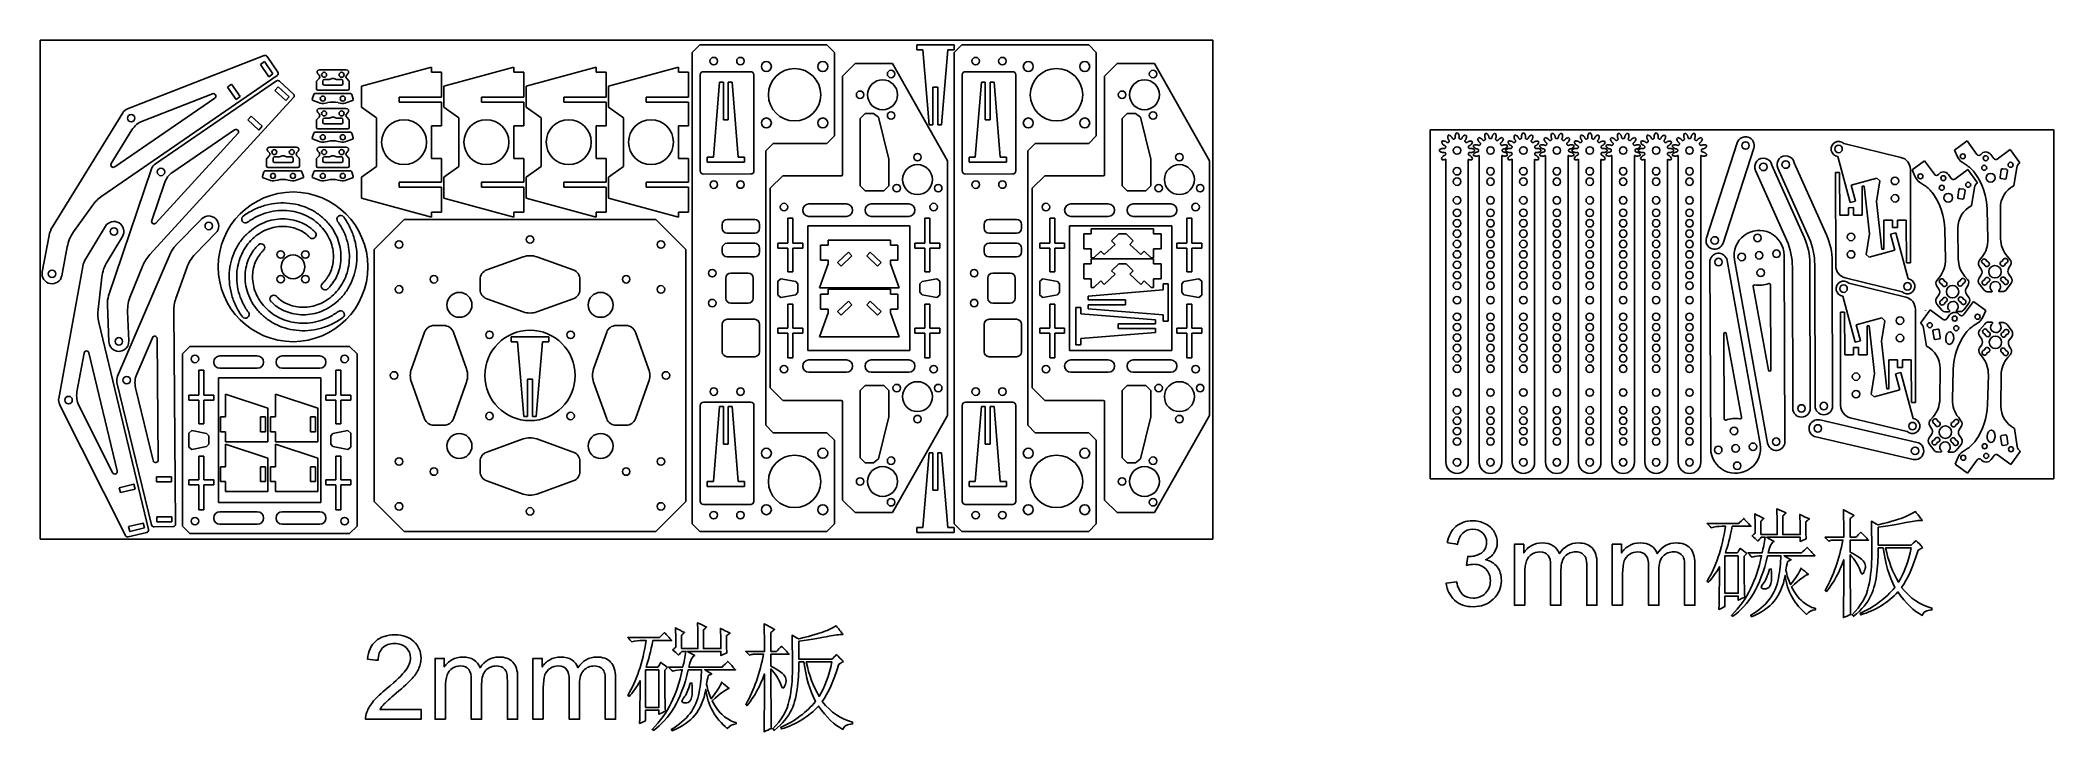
# Model space of a CAD drawing. Header units: millimetres. Extents: x -528 to 279, y -109 to 169.
import ezdxf

# ---------------------------------------------------------------- set-up
doc = ezdxf.new("R2010")
doc.units = ezdxf.units.MM
doc.layers.add('1', color=7, linetype='CONTINUOUS', true_color=0xffffff)

msp = doc.modelspace()

# ---------------------------------------------------------------- linework, layer by layer
at = {"layer": '1', "color": 3, "linetype": 'Continuous'}
for p, q in [((-528.25, 168.5), (-58.25, 168.5)), ((-528.25, -31.5), (-528.25, 168.5)), ((-493.26, 141), (-438.53, 162.38)), ((-437.34, 162.01), (-433.03, 155.74)), ((-266.87, 163.66), (-263.87, 166.66)), ((-266.87, -25.34), (-266.87, 163.66)), ((-263.87, 166.66), (-212.92, 166.66)), ((-212.92, 166.66), (-209.92, 163.66)), ((-209.92, 163.66), (-209.92, 130.16)), ((-176.93, 164.66), (-176.93, 166.66)), ((-176.93, 166.66), (-161.93, 166.66)), ((-174.43, 164.66), (-176.93, 164.66)), ((-171.93, 134.66), (-174.43, 164.66)), ((-164.43, 164.66), (-166.93, 134.66)), ((-161.93, 164.66), (-164.43, 164.66)), ((-161.93, 166.66), (-161.93, 164.66)), ((-161.87, 163.66), (-158.87, 166.66)), ((-161.87, -25.34), (-161.87, 163.66)), ((-158.87, 166.66), (-107.92, 166.66)), ((-107.92, 166.66), (-104.92, 163.66)), ((-104.92, 163.66), (-104.92, 130.16)), ((-58.25, 168.5), (-58.25, -31.5)), ((-433.29, 154.35), (-503.61, 105.98)), ((-440.01, 158.83), (-438.36, 159.96)), ((-436.61, 153.89), (-440.01, 158.83)), ((-438.36, 159.96), (-434.96, 155.02)), ((-434.96, 155.02), (-436.61, 153.89)), ((-417.01, 155.05, 2), (-416.51, 154.55, 2)), ((-405.58, 156.66, 2), (-416.34, 156.66, 2)), ((-405.41, 154.55, 2), (-404.91, 155.05, 2)), ((-371.43, 157.66), (-399.43, 150.16)), ((-371.43, 155.66), (-371.43, 157.66)), ((-367.43, 155.66), (-371.43, 155.66)), ((-367.43, 145.66), (-367.43, 155.66)), ((-338.43, 157.66), (-366.43, 150.16)), ((-338.43, 155.66), (-338.43, 157.66)), ((-334.43, 155.66), (-338.43, 155.66)), ((-334.43, 145.66), (-334.43, 155.66)), ((-305.43, 157.66), (-333.43, 150.16)), ((-305.43, 155.66), (-305.43, 157.66)), ((-301.43, 155.66), (-305.43, 155.66)), ((-301.43, 145.66), (-301.43, 155.66)), ((-272.43, 157.66), (-300.43, 150.16)), ((-272.43, 155.66), (-272.43, 157.66)), ((-268.43, 155.66), (-272.43, 155.66)), ((-268.43, 145.66), (-268.43, 155.66)), ((-263.68, 154.65), (-263.66, 116.15)), ((-243.43, 155.91), (-262.43, 155.9)), ((-242.16, 116.16), (-242.18, 154.66)), ((-206.61, 154.16), (-201.61, 159.16)), ((-206.61, 154.16), (-206.61, 114.66)), ((-186.61, 159.16), (-201.61, 159.16)), ((-186.61, 159.16), (-164.61, 120.16)), ((-158.68, 154.65), (-158.66, 116.15)), ((-138.43, 155.91), (-157.43, 155.9)), ((-137.16, 116.16), (-137.18, 154.66)), ((-101.61, 154.16), (-96.61, 159.16)), ((-101.61, 154.16), (-101.61, 114.66)), ((-81.61, 159.16), (-96.61, 159.16)), ((-81.61, 159.16), (-59.61, 120.16)), ((-458.31, 145.31), (-498.4, 117.73)), ((-487.25, 136.12), (-459.24, 147.06)), ((-426.68, 145.53), (-484.32, 82.58)), ((-482.12, 119.04), (-433.6, 152.18)), ((-453.19, 149.76), (-451.54, 150.9)), ((-449.79, 144.82), (-453.19, 149.76)), ((-451.54, 150.9), (-448.14, 145.95)), ((-448.14, 145.95), (-449.79, 144.82)), ((-434.24, 148.39), (-432.89, 149.86)), ((-429.82, 144.33), (-434.24, 148.39)), ((-432.89, 149.86), (-428.47, 145.81)), ((-432.36, 152.09), (-426.75, 146.95)), ((-428.47, 145.81), (-429.82, 144.33)), ((-418.61, 146.78, 2), (-419.22, 144.94, 2)), ((-403.86, 147.12, 2), (-418.14, 147.12, 2)), ((-417.53, 151.87, 2), (-417.53, 149.1, 2)), ((-416.51, 153.13, 2), (-417.35, 152.29, 2)), ((-416.93, 148.5, 2), (-404.99, 148.5, 2)), ((-414.96, 152.16, 2), (-414.96, 151.1, 2)), ((-412.64, 152.76, 2), (-414.36, 152.76, 2)), ((-407.56, 150.5, 2), (-414.36, 150.5, 2)), ((-411, 153.16, 2), (-410.92, 153.16, 2)), ((-407.56, 152.76, 2), (-409.27, 152.76, 2)), ((-406.96, 151.1, 2), (-406.96, 152.16, 2)), ((-404.56, 152.29, 2), (-405.41, 153.13, 2)), ((-404.39, 149.1, 2), (-404.39, 151.87, 2)), ((-402.78, 144.94, 2), (-403.39, 146.78, 2)), ((-399.43, 150.16), (-399.43, 141.66)), ((-384.43, 143.66), (-384.43, 145.66)), ((-384.43, 145.66), (-367.43, 145.66)), ((-366.43, 150.16), (-366.43, 141.66)), ((-351.43, 145.66), (-334.43, 145.66)), ((-351.43, 143.66), (-351.43, 145.66)), ((-333.43, 150.16), (-333.43, 141.66)), ((-318.43, 143.66), (-318.43, 145.66)), ((-318.43, 145.66), (-301.43, 145.66)), ((-300.43, 150.16), (-300.43, 141.66)), ((-285.43, 143.66), (-285.43, 145.66)), ((-285.43, 145.66), (-268.43, 145.66)), ((-258.43, 121.66), (-255.93, 151.66)), ((-255.93, 151.66), (-254.43, 151.66)), ((-254.43, 151.66), (-254.43, 136.66)), ((-252.43, 136.66), (-252.43, 151.66)), ((-252.43, 151.66), (-250.93, 151.66)), ((-250.93, 151.66), (-248.43, 121.66)), ((-170.43, 149.66), (-170.43, 134.66)), ((-168.43, 149.66), (-170.43, 149.66)), ((-168.43, 134.66), (-168.43, 149.66)), ((-153.43, 121.66), (-150.93, 151.66)), ((-150.93, 151.66), (-149.43, 151.66)), ((-149.43, 151.66), (-149.43, 136.66)), ((-147.43, 151.66), (-145.93, 151.66)), ((-147.43, 136.66), (-147.43, 151.66)), ((-145.93, 151.66), (-143.43, 121.66)), ((-523.4, 93.66), (-495.21, 139.38)), ((-445.05, 136.59), (-443.7, 138.06)), ((-443.7, 138.06), (-439.27, 134.01)), ((-418.91, 144.31, 2), (-416.7, 143.5, 2)), ((-416.51, 137.63, 2), (-417.35, 136.79, 2)), ((-417.01, 139.55, 2), (-416.51, 139.05, 2)), ((-405.58, 141.16, 2), (-416.34, 141.16, 2)), ((-412.64, 137.26, 2), (-414.36, 137.26, 2)), ((-413.93, 143.32, 2), (-413.11, 143.49, 2)), ((-411, 137.66, 2), (-410.92, 137.66, 2)), ((-407.56, 137.26, 2), (-409.27, 137.26, 2)), ((-408.88, 143.49, 2), (-408.07, 143.32, 2)), ((-405.41, 139.05, 2), (-404.91, 139.55, 2)), ((-404.56, 136.79, 2), (-405.41, 137.63, 2)), ((-405.3, 143.5, 2), (-403.09, 144.31, 2)), ((-399.43, 141.66), (-393.43, 137.46)), ((-393.43, 137.46), (-393.43, 117.86)), ((-367.43, 143.66), (-384.43, 143.66)), ((-367.43, 134.16), (-367.43, 143.66)), ((-366.43, 141.66), (-360.43, 137.46)), ((-360.43, 137.46), (-360.43, 117.86)), ((-334.43, 143.66), (-351.43, 143.66)), ((-334.43, 134.16), (-334.43, 143.66)), ((-333.43, 141.66), (-327.43, 137.46)), ((-327.43, 137.46), (-327.43, 117.86)), ((-301.43, 143.66), (-318.43, 143.66)), ((-301.43, 134.16), (-301.43, 143.66)), ((-300.43, 141.66), (-294.43, 137.46)), ((-294.43, 137.46), (-294.43, 117.86)), ((-268.43, 143.66), (-285.43, 143.66)), ((-268.43, 134.16), (-268.43, 143.66)), ((-197.61, 139.16), (-199.61, 137.16)), ((-197.61, 139.16), (-194.17, 139.16)), ((-192.23, 137.64), (-194.17, 139.16)), ((-192.23, 137.64), (-188.11, 120.82)), ((-92.61, 139.16), (-94.61, 137.16)), ((-92.61, 139.16), (-89.17, 139.16)), ((-87.23, 137.64), (-89.17, 139.16)), ((-87.23, 137.64), (-83.11, 120.82)), ((-499.82, 119.08), (-491.49, 132.59)), ((-449.03, 131.09), (-481.89, 95.21)), ((-475.16, 115.64), (-450.33, 132.59)), ((-440.62, 132.53), (-445.05, 136.59)), ((-439.27, 134.01), (-440.62, 132.53)), ((-418.61, 131.28, 2), (-419.22, 129.44, 2)), ((-403.86, 131.62, 2), (-418.14, 131.62, 2)), ((-417.53, 136.37, 2), (-417.53, 133.6, 2)), ((-416.93, 133, 2), (-404.99, 133, 2)), ((-414.96, 136.66, 2), (-414.96, 135.6, 2)), ((-407.56, 135, 2), (-414.36, 135, 2)), ((-406.96, 135.6, 2), (-406.96, 136.66, 2)), ((-404.39, 133.6, 2), (-404.39, 136.37, 2)), ((-402.78, 129.44, 2), (-403.39, 131.28, 2)), ((-371.43, 121.16), (-371.43, 134.16)), ((-371.43, 134.16), (-367.43, 134.16)), ((-338.43, 134.16), (-334.43, 134.16)), ((-338.43, 121.16), (-338.43, 134.16)), ((-305.43, 121.16), (-305.43, 134.16)), ((-305.43, 134.16), (-301.43, 134.16)), ((-272.43, 121.16), (-272.43, 134.16)), ((-272.43, 134.16), (-268.43, 134.16)), ((-254.43, 136.66), (-252.43, 136.66)), ((-209.92, 130.16), (-212.92, 127.16)), ((-199.61, 110.16), (-199.61, 137.16)), ((-170.43, 134.66), (-171.93, 134.66)), ((-166.93, 134.66), (-168.43, 134.66)), ((-149.43, 136.66), (-147.43, 136.66)), ((-104.92, 130.16), (-107.92, 127.16)), ((-94.61, 110.16), (-94.61, 137.16)), ((28.88, 132.65), (278.88, 132.65)), ((28.88, -7.35), (28.88, 132.65)), ((278.88, 132.65), (278.88, -7.35)), ((-436.48, 122.13, 2), (-437.32, 121.29, 2)), ((-436.98, 124.05, 2), (-436.48, 123.55, 2)), ((-425.55, 125.66, 2), (-436.31, 125.66, 2)), ((-434.93, 121.16, 2), (-434.93, 120.1, 2)), ((-432.61, 121.76, 2), (-434.33, 121.76, 2)), ((-430.97, 122.16, 2), (-430.89, 122.16, 2)), ((-427.53, 121.76, 2), (-429.24, 121.76, 2)), ((-426.93, 120.1, 2), (-426.93, 121.16, 2)), ((-425.38, 123.55, 2), (-424.88, 124.05, 2)), ((-424.53, 121.29, 2), (-425.38, 122.13, 2)), ((-418.91, 128.81, 2), (-416.7, 128, 2)), ((-416.51, 122.13, 2), (-417.35, 121.29, 2)), ((-417.01, 124.05, 2), (-416.51, 123.55, 2)), ((-405.58, 125.66, 2), (-416.34, 125.66, 2)), ((-414.96, 121.16, 2), (-414.96, 120.1, 2)), ((-412.64, 121.76, 2), (-414.36, 121.76, 2)), ((-413.93, 127.82, 2), (-413.11, 127.99, 2)), ((-411, 122.16, 2), (-410.92, 122.16, 2)), ((-407.56, 121.76, 2), (-409.27, 121.76, 2)), ((-408.88, 127.99, 2), (-408.07, 127.82, 2)), ((-406.96, 120.1, 2), (-406.96, 121.16, 2)), ((-405.41, 123.55, 2), (-404.91, 124.05, 2)), ((-404.56, 121.29, 2), (-405.41, 122.13, 2)), ((-405.3, 128, 2), (-403.09, 128.81, 2)), ((-367.43, 121.16), (-371.43, 121.16)), ((-367.43, 111.66), (-367.43, 121.16)), ((-334.43, 121.16), (-338.43, 121.16)), ((-334.43, 111.66), (-334.43, 121.16)), ((-301.43, 121.16), (-305.43, 121.16)), ((-301.43, 111.66), (-301.43, 121.16)), ((-268.43, 121.16), (-272.43, 121.16)), ((-268.43, 111.66), (-268.43, 121.16)), ((-260.93, 121.66), (-258.43, 121.66)), ((-260.93, 119.66), (-260.93, 121.66)), ((-248.43, 121.66), (-245.93, 121.66)), ((-245.93, 121.66), (-245.93, 119.66)), ((-234.42, 127.16), (-237.42, 124.16)), ((-237.42, 14.16), (-237.42, 124.16)), ((-234.42, 127.16), (-212.92, 127.16)), ((-155.93, 121.66), (-153.43, 121.66)), ((-155.93, 119.66), (-155.93, 121.66)), ((-143.43, 121.66), (-140.93, 121.66)), ((-140.93, 121.66), (-140.93, 119.66)), ((-129.42, 127.16), (-132.42, 124.16)), ((-132.42, 14.16), (-132.42, 124.16)), ((-129.42, 127.16), (-107.92, 127.16)), ((48.58, -0.67), (48.58, 122.28)), ((57.58, 122.28), (57.58, -0.67)), ((75.18, -0.67), (75.18, 122.28)), ((84.18, 122.28), (84.18, -0.67)), ((101.78, -0.67), (101.78, 122.28)), ((110.78, 122.28), (110.78, -0.67)), ((128.38, -0.67), (128.38, 122.28)), ((137.38, 122.28), (137.38, -0.67)), ((139.65, 89.36), (152.01, 127.4)), ((158.67, 125.24), (146.31, 87.2)), ((192.29, 121.97), (197.24, 103.48)), ((217.59, 121.58), (194.69, 127.12)), ((244.13, 128.15), (239.14, 124.52)), ((239.14, 124.52), (240.35, 121.77)), ((244.13, 128.15), (248.04, 122.77)), ((253.65, 122.7), (254.82, 121.08)), ((256.22, 120.86), (261.48, 124.68)), ((261.48, 124.68), (265.3, 119.42)), ((-500.84, 66.12), (-483.65, 117.01)), ((-438.58, 115.78, 2), (-439.19, 113.94, 2)), ((-438.88, 113.31, 2), (-436.67, 112.5, 2)), ((-423.83, 116.12, 2), (-438.11, 116.12, 2)), ((-437.5, 120.87, 2), (-437.5, 118.1, 2)), ((-436.9, 117.5, 2), (-424.96, 117.5, 2)), ((-427.53, 119.5, 2), (-434.33, 119.5, 2)), ((-425.27, 112.5, 2), (-423.06, 113.31, 2)), ((-424.36, 118.1, 2), (-424.36, 120.87, 2)), ((-422.75, 113.94, 2), (-423.36, 115.78, 2)), ((-418.61, 115.78, 2), (-419.22, 113.94, 2)), ((-418.91, 113.31, 2), (-416.7, 112.5, 2)), ((-403.86, 116.12, 2), (-418.14, 116.12, 2)), ((-417.53, 120.87, 2), (-417.53, 118.1, 2)), ((-416.93, 117.5, 2), (-404.99, 117.5, 2)), ((-407.56, 119.5, 2), (-414.36, 119.5, 2)), ((-405.3, 112.5, 2), (-403.09, 113.31, 2)), ((-404.39, 118.1, 2), (-404.39, 120.87, 2)), ((-402.78, 113.94, 2), (-403.39, 115.78, 2)), ((-393.43, 117.86), (-399.43, 113.66)), ((-399.43, 113.66), (-399.43, 105.16)), ((-360.43, 117.86), (-366.43, 113.66)), ((-366.43, 113.66), (-366.43, 105.16)), ((-327.43, 117.86), (-333.43, 113.66)), ((-333.43, 113.66), (-333.43, 105.16)), ((-294.43, 117.86), (-300.43, 113.66)), ((-300.43, 113.66), (-300.43, 105.16)), ((-262.41, 114.9), (-243.41, 114.91)), ((-245.93, 119.66), (-260.93, 119.66)), ((-235.61, 109.16), (-230.61, 114.16)), ((-207.11, 114.16), (-230.61, 114.16)), ((-188.11, 110.16), (-188.11, 120.82)), ((-164.61, 18.16), (-164.61, 120.16)), ((-157.41, 114.9), (-138.41, 114.91)), ((-140.93, 119.66), (-155.93, 119.66)), ((-130.61, 109.16), (-125.61, 114.16)), ((-102.11, 114.16), (-125.61, 114.16)), ((-83.11, 110.16), (-83.11, 120.82)), ((-59.61, 18.16), (-59.61, 120.16)), ((35.19, 120.82), (35.19, -0.66)), ((44.19, -0.66), (44.19, 120.77)), ((61.79, 120.82), (61.79, -0.66)), ((70.79, -0.66), (70.79, 120.77)), ((88.39, 120.82), (88.39, -0.66)), ((97.39, -0.66), (97.39, 120.77)), ((114.99, 120.82), (114.99, -0.66)), ((123.99, -0.66), (123.99, 120.77)), ((159.29, 116.31), (171.86, 88.27)), ((178.86, 89.56), (165.92, 118.43)), ((168.24, 117.25), (180.81, 89.21)), ((187.81, 90.5), (174.87, 119.37)), ((191.39, 115.5), (191.47, 78.08)), ((193.06, 115.5), (191.39, 115.5)), ((193.1, 98.39), (193.06, 115.5)), ((197.65, 110.46), (207.99, 113.23)), ((209.23, 112.1), (207.99, 113.23)), ((221.49, 79.31), (221.41, 116.73)), ((227.13, 120.15), (222.14, 116.52)), ((222.14, 116.52), (223.35, 113.77)), ((227.13, 120.15), (231.04, 114.77)), ((236.65, 114.7), (237.82, 113.08)), ((239.22, 112.86), (244.48, 116.68)), ((242.13, 119.65), (244.14, 118.29)), ((244.48, 116.68), (248.3, 111.42)), ((257.86, 116.61), (257.39, 113.64)), ((257.81, 113.07), (259.29, 112.84)), ((259.91, 116.79), (258.43, 117.02)), ((259.86, 113.25), (260.33, 116.22)), ((264.07, 117.44), (262.92, 110.2)), ((265.3, 119.42), (265.27, 119.4)), ((-483.57, 96.2), (-478.5, 111.24)), ((-433.9, 112.32, 2), (-433.08, 112.49, 2)), ((-428.85, 112.49, 2), (-428.04, 112.32, 2)), ((-413.93, 112.32, 2), (-413.11, 112.49, 2)), ((-408.88, 112.49, 2), (-408.07, 112.32, 2)), ((-399.43, 105.16), (-371.43, 97.66)), ((-384.43, 111.66), (-367.43, 111.66)), ((-384.43, 109.66), (-384.43, 111.66)), ((-367.43, 109.66), (-384.43, 109.66)), ((-367.43, 99.66), (-367.43, 109.66)), ((-366.43, 105.16), (-338.43, 97.66)), ((-351.43, 111.66), (-334.43, 111.66)), ((-351.43, 109.66), (-351.43, 111.66)), ((-334.43, 109.66), (-351.43, 109.66)), ((-334.43, 99.66), (-334.43, 109.66)), ((-333.43, 105.16), (-305.43, 97.66)), ((-318.43, 109.66), (-318.43, 111.66)), ((-318.43, 111.66), (-301.43, 111.66)), ((-301.43, 109.66), (-318.43, 109.66)), ((-301.43, 99.66), (-301.43, 109.66)), ((-300.43, 105.16), (-272.43, 97.66)), ((-285.43, 111.66), (-268.43, 111.66)), ((-285.43, 109.66), (-285.43, 111.66)), ((-268.43, 109.66), (-285.43, 109.66)), ((-268.43, 99.66), (-268.43, 109.66)), ((-235.61, 109.16), (-235.61, 29.16)), ((-199.61, 110.16), (-197.61, 108.16)), ((-190.11, 108.16), (-197.61, 108.16)), ((-190.11, 108.16), (-188.11, 110.16)), ((-130.61, 109.16), (-130.61, 29.16)), ((-94.61, 110.16), (-92.61, 108.16)), ((-85.11, 108.16), (-92.61, 108.16)), ((-85.11, 108.16), (-83.11, 110.16)), ((199.37, 104.05), (197.65, 110.46)), ((202.89, 110.08), (202.07, 110.08)), ((202.07, 110.08), (202.1, 98.41)), ((204.99, 90.93), (202.89, 110.08)), ((209.23, 112.1), (207.88, 103.87)), ((225.13, 111.65), (227.14, 110.29)), ((240.86, 108.61), (240.39, 105.64)), ((240.81, 105.07), (242.29, 104.84)), ((242.91, 108.79), (241.43, 109.02)), ((242.86, 105.25), (243.33, 108.22)), ((247.07, 109.44), (245.92, 102.2)), ((248.3, 111.42), (248.27, 111.4)), ((-507.32, 102.32), (-514.9, 91.69)), ((-463.57, 96.86), (-473.98, 86.22)), ((-371.43, 99.66), (-367.43, 99.66)), ((-371.43, 97.66), (-371.43, 99.66)), ((-338.43, 97.66), (-338.43, 99.66)), ((-338.43, 99.66), (-334.43, 99.66)), ((-305.43, 99.66), (-301.43, 99.66)), ((-305.43, 97.66), (-305.43, 99.66)), ((-272.43, 99.66), (-268.43, 99.66)), ((-272.43, 97.66), (-272.43, 99.66)), ((-228.61, 87.16), (-228.61, 97.16)), ((-228.61, 97.16), (-226.61, 97.16)), ((-226.61, 97.16), (-226.61, 87.16)), ((-220.11, 102.91), (-205.11, 102.91)), ((-205.11, 97.91), (-220.11, 97.91)), ((-195.11, 102.91), (-180.11, 102.91)), ((-180.11, 97.91), (-195.11, 97.91)), ((-173.61, 87.16), (-173.61, 97.16)), ((-173.61, 97.16), (-171.61, 97.16)), ((-171.61, 97.16), (-171.61, 87.16)), ((-123.61, 97.16), (-121.61, 97.16)), ((-123.61, 87.16), (-123.61, 97.16)), ((-121.61, 97.16), (-121.61, 87.16)), ((-115.11, 102.91), (-100.11, 102.91)), ((-100.11, 97.91), (-115.11, 97.91)), ((-90.11, 102.91), (-75.11, 102.91)), ((-75.11, 97.91), (-90.11, 97.91)), ((-68.61, 97.16), (-66.61, 97.16)), ((-68.61, 87.16), (-68.61, 97.16)), ((-66.61, 97.16), (-66.61, 87.16)), ((196.6, 98.4), (193.1, 98.39)), ((198.59, 101.41), (196.59, 101.4)), ((196.59, 101.4), (196.6, 98.4)), ((197.24, 103.48), (199.37, 104.05)), ((198.6, 98.41), (198.59, 101.41)), ((202.1, 98.41), (198.6, 98.41)), ((207.88, 103.87), (209.98, 84.73)), ((252.51, 88.74), (252.2, 100.72)), ((257.49, 101.23), (257.59, 88.96)), ((-527.48, 75.63), (-524.72, 90.26)), ((-502.16, 93.95), (-509.9, 81.23)), ((-501.47, 79.69), (-495.33, 89.79)), ((-466.11, 82.82), (-457.85, 91.27)), ((-382.43, 96.66), (-394.43, 84.66)), ((-281.43, 96.66), (-382.43, 96.66)), ((-269.43, 84.66), (-281.43, 96.66)), ((-254.87, 93.16), (-254.87, 94.66)), ((-252.87, 96.66), (-241.87, 96.66)), ((-241.87, 91.16), (-252.87, 91.16)), ((-239.87, 94.66), (-239.87, 93.16)), ((-220.61, 94.16), (-179.61, 94.16)), ((-220.61, 44.16), (-220.61, 94.16)), ((-179.61, 94.16), (-179.61, 44.16)), ((-149.87, 93.16), (-149.87, 94.66)), ((-147.87, 96.66), (-136.87, 96.66)), ((-136.87, 91.16), (-147.87, 91.16)), ((-134.87, 94.66), (-134.87, 93.16)), ((-115.61, 94.16), (-74.61, 94.16)), ((-115.61, 44.16), (-115.61, 94.16)), ((-109.93, 90.9, 0.03), (-109.93, 84.9, -0.03)), ((-106.93, 90.9, 0.03), (-109.93, 90.9, 0.03)), ((-106.93, 92.9, 0.05), (-106.93, 90.9, 0.03)), ((-81.93, 92.9, 0.05), (-106.93, 92.9, 0.05)), ((-98.78, 88.15, 0), (-95.88, 90.9, 0.03)), ((-95.88, 90.9, 0.03), (-92.98, 90.9, 0.03)), ((-92.98, 90.9, 0.03), (-90.08, 88.15, 0)), ((-81.93, 90.9, 0.03), (-81.93, 92.9, 0.05)), ((-78.93, 90.9, 0.03), (-81.93, 90.9, 0.03)), ((-78.93, 84.9, -0.03), (-78.93, 90.9, 0.03)), ((-74.61, 94.16), (-74.61, 44.16)), ((203.64, 82.7), (204.99, 90.93)), ((210.78, 96.39), (214.28, 96.4)), ((210.8, 84.73), (210.78, 96.39)), ((215.63, 91.33), (213.51, 90.76)), ((213.51, 90.76), (215.23, 84.35)), ((214.28, 96.4), (214.28, 93.4)), ((214.28, 93.4), (216.28, 93.4)), ((220.59, 72.84), (215.63, 91.33)), ((216.28, 96.4), (219.78, 96.41)), ((216.28, 93.4), (216.28, 96.4)), ((219.78, 96.41), (219.81, 79.3)), ((235.51, 80.74), (235.2, 92.72)), ((240.49, 93.23), (240.59, 80.96)), ((-517.43, 85.76), (-519.61, 74.15)), ((-476.01, 83.19), (-497.28, 33.87)), ((-394.43, 84.66), (-394.43, -16.34)), ((-334.63, 81.69), (-349.28, 76.43)), ((-314.57, 76.43), (-329.22, 81.69)), ((-269.43, -16.34), (-269.43, 84.66)), ((-254.87, 83.66), (-254.87, 85.16)), ((-252.87, 87.16), (-241.87, 87.16)), ((-241.87, 81.66), (-252.87, 81.66)), ((-239.87, 85.16), (-239.87, 83.66)), ((-232.61, 87.16), (-228.61, 87.16)), ((-232.61, 85.16), (-232.61, 87.16)), ((-228.61, 85.16), (-232.61, 85.16)), ((-228.61, 75.66), (-228.61, 85.16)), ((-226.61, 87.16), (-222.61, 87.16)), ((-226.61, 85.16), (-226.61, 75.66)), ((-222.61, 85.16), (-226.61, 85.16)), ((-222.61, 87.16), (-222.61, 85.16)), ((-215.43, 86.33), (-212.43, 86.33)), ((-215.43, 80.33), (-215.43, 86.33)), ((-212.43, 86.33), (-212.43, 88.33)), ((-212.43, 88.33), (-187.43, 88.33)), ((-204.28, 83.57), (-208.63, 79.44)), ((-207.25, 77.99), (-202.9, 82.12)), ((-202.9, 82.12), (-204.28, 83.57)), ((-195.58, 83.57), (-196.95, 82.12)), ((-196.95, 82.12), (-192.6, 77.99)), ((-191.22, 79.44), (-195.58, 83.57)), ((-187.43, 88.33), (-187.43, 86.33)), ((-187.43, 86.33), (-184.43, 86.33)), ((-184.43, 86.33), (-184.43, 80.33)), ((-177.61, 87.16), (-173.61, 87.16)), ((-177.61, 85.16), (-177.61, 87.16)), ((-173.61, 85.16), (-177.61, 85.16)), ((-173.61, 75.66), (-173.61, 85.16)), ((-171.61, 87.16), (-167.61, 87.16)), ((-167.61, 85.16), (-171.61, 85.16)), ((-171.61, 85.16), (-171.61, 75.66)), ((-167.61, 87.16), (-167.61, 85.16)), ((-149.87, 83.66), (-149.87, 85.16)), ((-147.87, 87.16), (-136.87, 87.16)), ((-136.87, 81.66), (-147.87, 81.66)), ((-134.87, 85.16), (-134.87, 83.66)), ((-127.61, 85.16), (-127.61, 87.16)), ((-127.61, 87.16), (-123.61, 87.16)), ((-123.61, 85.16), (-127.61, 85.16)), ((-123.61, 75.66), (-123.61, 85.16)), ((-121.61, 87.16), (-117.61, 87.16)), ((-117.61, 85.16), (-121.61, 85.16)), ((-121.61, 85.16), (-121.61, 75.66)), ((-117.61, 87.16), (-117.61, 85.16)), ((-109.93, 84.9, -0.03), (-106.93, 84.9, -0.03)), ((-106.93, 84.9, -0.03), (-106.93, 81.36, -0.06)), ((-106.93, 81.36, -0.06), (-105.93, 81.36, -0.06)), ((-81.93, 80.9, 0.05), (-106.93, 80.9, 0.05)), ((-106.93, 80.9, 0.05), (-106.93, 78.9, 0.03)), ((-105.93, 81.36, -0.06), (-103.13, 84.02, -0.04)), ((-103.13, 84.02, -0.04), (-101.75, 82.57, -0.05)), ((-101.75, 82.57, -0.05), (-97.4, 86.7, -0.01)), ((-97.4, 86.7, -0.01), (-98.78, 88.15, 0)), ((-90.08, 88.15, 0), (-91.45, 86.7, -0.01)), ((-91.45, 86.7, -0.01), (-87.1, 82.57, -0.05)), ((-87.1, 82.57, -0.05), (-85.72, 84.02, -0.04)), ((-85.72, 84.02, -0.04), (-82.93, 81.36, -0.06)), ((-82.93, 81.36, -0.06), (-81.93, 81.36, -0.06)), ((-81.93, 84.9, -0.03), (-78.93, 84.9, -0.03)), ((-81.93, 81.36, -0.06), (-81.93, 84.9, -0.03)), ((-81.93, 78.9, 0.03), (-81.93, 80.9, 0.05)), ((-72.61, 87.16), (-68.61, 87.16)), ((-72.61, 85.16), (-72.61, 87.16)), ((-68.61, 85.16), (-72.61, 85.16)), ((-68.61, 75.66), (-68.61, 85.16)), ((-66.61, 87.16), (-62.61, 87.16)), ((-66.61, 85.16), (-66.61, 75.66)), ((-62.61, 85.16), (-66.61, 85.16)), ((-62.61, 87.16), (-62.61, 85.16)), ((170.78, 82.35), (171.13, 7.63)), ((203.64, 82.7), (204.89, 81.58)), ((215.23, 84.35), (204.89, 81.58)), ((209.98, 84.73), (210.8, 84.73)), ((249.1, 80.31), (250.16, 81.66)), ((260.29, 81.82), (261.33, 80.62)), ((-511.2, 77.83), (-520.84, 24.98)), ((-505.05, 60.63), (-503.56, 73.6)), ((-487.12, 78.19), (-492.11, 66.12)), ((-473.88, 65.04), (-469.52, 77.35)), ((-351.93, 68.66), (-351.93, 72.66)), ((-311.93, 72.66), (-311.93, 68.66)), ((-253.42, 65.16), (-253.42, 73.16)), ((-251.42, 75.16), (-244.42, 75.16)), ((-242.42, 73.16), (-242.42, 65.16)), ((-231.42, 72.94), (-232.61, 71.96)), ((-231.42, 72.94), (-225.42, 71.81)), ((-226.61, 75.66), (-228.61, 75.66)), ((-215.93, 69.21), (-212.43, 78.83)), ((-212.43, 80.33), (-215.43, 80.33)), ((-212.43, 78.83), (-212.43, 80.33)), ((-208.63, 79.44), (-207.25, 77.99)), ((-192.6, 77.99), (-191.22, 79.44)), ((-184.43, 80.33), (-187.43, 80.33)), ((-187.43, 80.33), (-187.43, 78.83)), ((-187.43, 78.83), (-183.93, 69.21)), ((-174.79, 71.81), (-168.79, 72.94)), ((-171.61, 75.66), (-173.61, 75.66)), ((-167.61, 71.96), (-168.79, 72.94)), ((-148.42, 65.16), (-148.42, 73.16)), ((-146.42, 75.16), (-139.42, 75.16)), ((-137.42, 73.16), (-137.42, 65.16)), ((-126.42, 72.94), (-127.61, 71.96)), ((-126.42, 72.94), (-120.42, 71.81)), ((-121.61, 75.66), (-123.61, 75.66)), ((-109.93, 78.9, 0.03), (-109.93, 72.9, -0.03)), ((-106.93, 78.9, 0.03), (-109.93, 78.9, 0.03)), ((-109.93, 72.9, -0.03), (-106.93, 72.9, -0.03)), ((-106.93, 72.9, -0.03), (-106.93, 69.36, -0.06)), ((-101.75, 70.57, -0.05), (-97.4, 74.7, -0.01)), ((-98.78, 76.15, 0), (-95.88, 78.9, 0.03)), ((-97.4, 74.7, -0.01), (-98.78, 76.15, 0)), ((-95.88, 78.9, 0.03), (-92.98, 78.9, 0.03)), ((-92.98, 78.9, 0.03), (-90.08, 76.15, 0)), ((-90.08, 76.15, 0), (-91.45, 74.7, -0.01)), ((-91.45, 74.7, -0.01), (-87.1, 70.57, -0.05)), ((-78.93, 78.9, 0.03), (-81.93, 78.9, 0.03)), ((-81.93, 69.36, -0.06), (-81.93, 72.9, -0.03)), ((-81.93, 72.9, -0.03), (-78.93, 72.9, -0.03)), ((-78.93, 72.9, -0.03), (-78.93, 78.9, 0.03)), ((-69.79, 71.81), (-63.79, 72.94)), ((-66.61, 75.66), (-68.61, 75.66)), ((-62.61, 71.96), (-63.79, 72.94)), ((141.36, 4.88), (141.01, 79.6)), ((147.95, 80.24), (161.2, 6.7)), ((164.19, 6.99), (150.94, 80.53)), ((174.13, 77.7), (174.27, 20.93)), ((181.27, 20.95), (181.13, 78.99)), ((183.08, 78.64), (183.22, 21.87)), ((190.22, 21.89), (190.08, 79.93)), ((195.29, 73.23), (218.18, 67.68)), ((219.81, 79.3), (221.49, 79.31)), ((232.1, 72.31), (233.16, 73.66)), ((243.29, 73.82), (244.33, 72.62)), ((248.93, 73.13), (249.83, 74.51)), ((249.83, 76.69), (248.99, 77.99)), ((261.55, 78.31), (260.78, 76.96)), ((260.89, 74.79), (261.86, 73.46)), ((-349.28, 64.9), (-334.63, 59.63)), ((-329.22, 59.63), (-314.57, 64.9)), ((-232.61, 66.37), (-232.61, 71.96)), ((-232.61, 66.37), (-231.42, 65.38)), ((-225.42, 66.51), (-231.42, 65.38)), ((-224.61, 70.83), (-225.42, 71.81)), ((-225.42, 66.51), (-224.61, 67.49)), ((-224.61, 70.83), (-224.61, 67.49)), ((-183.93, 69.21), (-215.93, 69.21)), ((-215.43, 60.71), (-215.43, 66.71)), ((-215.43, 66.71), (-212.43, 66.71)), ((-212.43, 66.71), (-212.43, 68.71)), ((-212.43, 68.71), (-187.43, 68.71)), ((-187.43, 68.71), (-187.43, 66.71)), ((-187.43, 66.71), (-184.43, 66.71)), ((-184.43, 66.71), (-184.43, 60.71)), ((-174.79, 71.81), (-175.61, 70.83)), ((-175.61, 67.49), (-175.61, 70.83)), ((-175.61, 67.49), (-174.79, 66.51)), ((-168.79, 65.38), (-174.79, 66.51)), ((-168.79, 65.38), (-167.61, 66.37)), ((-167.61, 71.96), (-167.61, 66.37)), ((-127.61, 66.37), (-127.61, 71.96)), ((-127.61, 66.37), (-126.42, 65.38)), ((-120.42, 66.51), (-126.42, 65.38)), ((-119.61, 70.83), (-120.42, 71.81)), ((-120.42, 66.51), (-119.61, 67.49)), ((-119.61, 70.83), (-119.61, 67.49)), ((-108.18, 65.91), (-78.18, 68.41)), ((-108.18, 64.41), (-108.18, 65.91)), ((-106.93, 69.36, -0.06), (-105.93, 69.36, -0.06)), ((-105.93, 69.36, -0.06), (-103.13, 72.02, -0.04)), ((-103.13, 72.02, -0.04), (-101.75, 70.57, -0.05)), ((-87.1, 70.57, -0.05), (-85.72, 72.02, -0.04)), ((-85.72, 72.02, -0.04), (-82.93, 69.36, -0.06)), ((-82.93, 69.36, -0.06), (-81.93, 69.36, -0.06)), ((-78.18, 68.41), (-78.18, 70.91)), ((-78.18, 70.91), (-76.18, 70.91)), ((-76.18, 70.91), (-76.18, 55.91)), ((-69.79, 71.81), (-70.61, 70.83)), ((-70.61, 67.49), (-70.61, 70.83)), ((-70.61, 67.49), (-69.79, 66.51)), ((-63.79, 65.38), (-69.79, 66.51)), ((-63.79, 65.38), (-62.61, 66.37)), ((-62.61, 71.96), (-62.61, 66.37)), ((164.5, 36.25), (158.45, 69.85)), ((165.33, 70.48), (165.49, 36.34)), ((194.29, 65.97), (199.24, 47.48)), ((219.59, 65.58), (196.69, 71.12)), ((231.93, 65.13), (232.83, 66.51)), ((232.83, 68.69), (231.99, 69.99)), ((244.55, 70.31), (243.78, 68.96)), ((243.89, 66.79), (244.86, 65.46)), ((251.03, 68.38), (249.06, 70.77)), ((253.97, 67.68), (252.63, 67.65)), ((258.44, 67.79), (257.1, 67.76)), ((261.85, 71.09), (260, 68.6)), ((-500.75, 47.64), (-501.36, 62.52)), ((-493.24, 59.78), (-492.76, 47.97)), ((-474.03, -25.45), (-474.74, 59.91)), ((-252.87, 56.66), (-241.87, 56.66)), ((-244.42, 63.16), (-251.42, 63.16)), ((-228.61, 62.66), (-226.61, 62.66)), ((-228.61, 53.16), (-228.61, 62.66)), ((-226.61, 62.66), (-226.61, 53.16)), ((-215.93, 49.59), (-212.43, 59.21)), ((-212.43, 60.71), (-215.43, 60.71)), ((-212.43, 59.21), (-212.43, 60.71)), ((-204.28, 63.96), (-208.63, 59.83)), ((-208.63, 59.83), (-207.25, 58.38)), ((-207.25, 58.38), (-202.9, 62.51)), ((-202.9, 62.51), (-204.28, 63.96)), ((-195.58, 63.96), (-196.95, 62.51)), ((-196.95, 62.51), (-192.6, 58.38)), ((-191.22, 59.83), (-195.58, 63.96)), ((-192.6, 58.38), (-191.22, 59.83)), ((-184.43, 60.71), (-187.43, 60.71)), ((-187.43, 60.71), (-187.43, 59.21)), ((-187.43, 59.21), (-183.93, 49.59)), ((-173.61, 62.66), (-171.61, 62.66)), ((-173.61, 53.16), (-173.61, 62.66)), ((-171.61, 62.66), (-171.61, 53.16)), ((-147.87, 56.66), (-136.87, 56.66)), ((-139.42, 63.16), (-146.42, 63.16)), ((-123.61, 62.66), (-121.61, 62.66)), ((-123.61, 53.16), (-123.61, 62.66)), ((-121.61, 62.66), (-121.61, 53.16)), ((-113.18, 46.41), (-113.18, 61.41)), ((-113.18, 61.41), (-111.18, 61.41)), ((-111.18, 61.41), (-111.18, 58.91)), ((-111.18, 58.91), (-81.18, 56.41)), ((-93.18, 64.41), (-108.18, 64.41)), ((-108.18, 62.41), (-93.18, 62.41)), ((-108.18, 60.91), (-108.18, 62.41)), ((-78.18, 58.41), (-108.18, 60.91)), ((-93.18, 62.41), (-93.18, 64.41)), ((-78.18, 55.91), (-78.18, 58.41)), ((-68.61, 62.66), (-66.61, 62.66)), ((-68.61, 53.16), (-68.61, 62.66)), ((-66.61, 62.66), (-66.61, 53.16)), ((195.06, 59.5), (193.39, 59.5)), ((193.39, 59.5), (193.47, 22.08)), ((195.1, 42.39), (195.06, 59.5)), ((199.65, 54.46), (209.99, 57.23)), ((211.23, 56.1), (209.99, 57.23)), ((223.49, 23.31), (223.41, 60.73)), ((225.5, 55.13), (229.32, 60.39)), ((227.53, 60.11), (227.5, 60.13)), ((229.32, 60.39), (234.58, 56.57)), ((234.03, 60.38), (232.06, 62.77)), ((236.97, 59.68), (235.63, 59.65)), ((235.97, 56.79), (237.15, 58.41)), ((241.44, 59.79), (240.1, 59.76)), ((242.76, 58.48), (246.67, 63.86)), ((244.85, 63.09), (243, 60.6)), ((251.66, 60.23), (246.67, 63.86)), ((250.45, 57.49), (251.66, 60.23)), ((-484.84, -27.58), (-504.73, 55.43)), ((-483.3, 49.28), (-489.59, 34.71)), ((-480.98, 0.24), (-481.38, 48.9)), ((-379.46, 36.87), (-374.19, 51.51)), ((-370.43, 54.16), (-366.43, 54.16)), ((-357.4, 36.87), (-362.66, 51.51)), ((-339.43, 49.66), (-324.43, 49.66)), ((-339.43, 47.66), (-339.43, 49.66)), ((-324.43, 49.66), (-324.43, 47.66)), ((-301.19, 51.51), (-306.46, 36.87)), ((-297.43, 54.16), (-293.43, 54.16)), ((-289.66, 51.51), (-284.4, 36.87)), ((-254.87, 43.66), (-254.87, 54.66)), ((-239.87, 54.66), (-239.87, 43.66)), ((-232.61, 53.16), (-228.61, 53.16)), ((-232.61, 51.16), (-232.61, 53.16)), ((-228.61, 51.16), (-232.61, 51.16)), ((-228.61, 41.16), (-228.61, 51.16)), ((-226.61, 53.16), (-222.61, 53.16)), ((-222.61, 51.16), (-226.61, 51.16)), ((-226.61, 51.16), (-226.61, 41.16)), ((-222.61, 53.16), (-222.61, 51.16)), ((-183.93, 49.59), (-215.93, 49.59)), ((-177.61, 53.16), (-173.61, 53.16)), ((-177.61, 51.16), (-177.61, 53.16)), ((-173.61, 51.16), (-177.61, 51.16)), ((-173.61, 41.16), (-173.61, 51.16)), ((-171.61, 53.16), (-167.61, 53.16)), ((-167.61, 51.16), (-171.61, 51.16)), ((-171.61, 51.16), (-171.61, 41.16)), ((-167.61, 53.16), (-167.61, 51.16)), ((-149.87, 43.66), (-149.87, 54.66)), ((-134.87, 54.66), (-134.87, 43.66)), ((-127.61, 51.16), (-127.61, 53.16)), ((-127.61, 53.16), (-123.61, 53.16)), ((-123.61, 51.16), (-127.61, 51.16)), ((-123.61, 41.16), (-123.61, 51.16)), ((-121.61, 53.16), (-117.61, 53.16)), ((-121.61, 51.16), (-121.61, 41.16)), ((-117.61, 51.16), (-121.61, 51.16)), ((-117.61, 53.16), (-117.61, 51.16)), ((-81.18, 51.41), (-111.18, 48.91)), ((-111.18, 48.91), (-111.18, 46.41)), ((-81.18, 54.91), (-96.18, 54.91)), ((-96.18, 54.91), (-96.18, 52.91)), ((-96.18, 52.91), (-81.18, 52.91)), ((-81.18, 56.41), (-81.18, 54.91)), ((-81.18, 52.91), (-81.18, 51.41)), ((-76.18, 55.91), (-78.18, 55.91)), ((-72.61, 53.16), (-68.61, 53.16)), ((-72.61, 51.16), (-72.61, 53.16)), ((-68.61, 51.16), (-72.61, 51.16)), ((-68.61, 41.16), (-68.61, 51.16)), ((-66.61, 53.16), (-62.61, 53.16)), ((-66.61, 51.16), (-66.61, 41.16)), ((-62.61, 51.16), (-66.61, 51.16)), ((-62.61, 53.16), (-62.61, 51.16)), ((146.8, 16.75), (146.64, 50.89)), ((147.63, 50.98), (153.69, 17.38)), ((201.37, 48.05), (199.65, 54.46)), ((204.07, 54.08), (204.1, 42.41)), ((204.89, 54.08), (204.07, 54.08)), ((206.99, 34.93), (204.89, 54.08)), ((211.23, 56.1), (209.88, 47.87)), ((227.88, 45.91), (226.73, 53.15)), ((230.47, 51.93), (230.94, 48.96)), ((232.36, 52.73), (230.88, 52.5)), ((231.51, 48.55), (232.99, 48.78)), ((233.41, 49.36), (232.94, 52.32)), ((246.65, 54), (248.67, 55.36)), ((250.01, 48.64), (249.11, 50.02)), ((249.24, 52.38), (251.21, 54.77)), ((252.8, 55.5), (254.14, 55.47)), ((257.28, 55.39), (258.62, 55.36)), ((260.18, 54.55), (262.02, 52.06)), ((262.03, 49.69), (261.07, 48.36)), ((-510.68, 43.15), (-513.53, 27.54)), ((-497.38, -4.11), (-508.72, 43.2)), ((-468.24, 45.76, 0.05), (-471.24, 42.76, 0.05)), ((-471.24, -26.24, 0.05), (-471.24, 42.76, 0.05)), ((-468.24, 45.76, 0.05), (-404.24, 45.76, 0.05)), ((-441.24, 42.01, 0.05), (-456.24, 42.01, 0.05)), ((-416.24, 42.01, 0.05), (-431.24, 42.01, 0.05)), ((-401.24, 42.76, 0.05), (-404.24, 45.76, 0.05)), ((-401.24, 42.76, 0.05), (-401.24, -26.24, 0.05)), ((-336.93, 47.66), (-339.43, 47.66)), ((-334.43, 17.66), (-336.93, 47.66)), ((-326.93, 47.66), (-329.43, 17.66)), ((-324.43, 47.66), (-326.93, 47.66)), ((-241.87, 41.66), (-252.87, 41.66)), ((-226.61, 41.16), (-228.61, 41.16)), ((-179.61, 44.16), (-220.61, 44.16)), ((-220.11, 40.41), (-205.11, 40.41)), ((-195.11, 40.41), (-180.11, 40.41)), ((-171.61, 41.16), (-173.61, 41.16)), ((-136.87, 41.66), (-147.87, 41.66)), ((-121.61, 41.16), (-123.61, 41.16)), ((-74.61, 44.16), (-115.61, 44.16)), ((-115.11, 40.41), (-100.11, 40.41)), ((-111.18, 46.41), (-113.18, 46.41)), ((-90.11, 40.41), (-75.11, 40.41)), ((-66.61, 41.16), (-68.61, 41.16)), ((198.6, 42.4), (195.1, 42.39)), ((200.59, 45.41), (198.59, 45.4)), ((198.59, 45.4), (198.6, 42.4)), ((199.24, 47.48), (201.37, 48.05)), ((200.6, 42.41), (200.59, 45.41)), ((204.1, 42.41), (200.6, 42.41)), ((209.88, 47.87), (211.98, 28.73)), ((212.78, 40.39), (216.28, 40.4)), ((212.8, 28.73), (212.78, 40.39)), ((216.28, 40.4), (216.28, 37.4)), ((218.28, 40.4), (221.78, 40.41)), ((218.28, 37.4), (218.28, 40.4)), ((221.78, 40.41), (221.81, 23.3)), ((249.17, 45.16), (250.01, 46.46)), ((250.33, 41.49), (249.27, 42.84)), ((261.51, 42.53), (260.47, 41.33)), ((260.95, 46.19), (261.73, 44.84)), ((-462.74, 36.26, 0.05), (-464.74, 36.26, 0.05)), ((-464.74, 36.26, 0.05), (-464.74, 26.26, 0.05)), ((-462.74, 26.26, 0.05), (-462.74, 36.26, 0.05)), ((-415.74, 33.26, 0.05), (-456.74, 33.26, 0.05)), ((-456.74, 33.26, 0.05), (-456.74, -16.74, 0.05)), ((-456.24, 37.01, 0.05), (-441.24, 37.01, 0.05)), ((-431.24, 37.01, 0.05), (-416.24, 37.01, 0.05)), ((-415.74, -16.74, 0.05), (-415.74, 33.26, 0.05)), ((-409.74, 36.26, 0.05), (-409.74, 26.26, 0.05)), ((-407.74, 36.26, 0.05), (-409.74, 36.26, 0.05)), ((-407.74, 26.26, 0.05), (-407.74, 36.26, 0.05)), ((-332.93, 32.66), (-332.93, 17.66)), ((-330.93, 32.66), (-332.93, 32.66)), ((-330.93, 17.66), (-330.93, 32.66)), ((-205.11, 35.41), (-220.11, 35.41)), ((-180.11, 35.41), (-195.11, 35.41)), ((-100.11, 35.41), (-115.11, 35.41)), ((-75.11, 35.41), (-90.11, 35.41)), ((205.64, 26.7), (206.99, 34.93)), ((217.63, 35.33), (215.51, 34.76)), ((215.51, 34.76), (217.23, 28.35)), ((216.28, 37.4), (218.28, 37.4)), ((222.59, 16.84), (217.63, 35.33)), ((233.21, 24.67), (233.31, 36.94)), ((238.59, 36.43), (238.29, 24.45)), ((252.38, 22.43), (252.68, 34.41)), ((257.76, 34.19), (257.67, 21.92)), ((-497.5, 31.34), (-483.62, -25.75)), ((-490.05, 29.21), (-482.95, 0)), ((-468.74, 26.26, 0.05), (-468.74, 24.26, 0.05)), ((-464.74, 26.26, 0.05), (-468.74, 26.26, 0.05)), ((-468.74, 24.26, 0.05), (-464.74, 24.26, 0.05)), ((-464.74, 24.26, 0.05), (-464.74, 14.76, 0.05)), ((-458.74, 26.26, 0.05), (-462.74, 26.26, 0.05)), ((-462.74, 14.76, 0.05), (-462.74, 24.26, 0.05)), ((-462.74, 24.26, 0.05), (-458.74, 24.26, 0.05)), ((-458.74, 24.26, 0.05), (-458.74, 26.26, 0.05)), ((-453.98, 26.6, -0.03), (-436.98, 21, 0.03)), ((-453.98, 17.59, -0.03), (-453.98, 26.6, -0.03)), ((-433.98, 26.6, -0.03), (-416.98, 21, 0.03)), ((-433.98, 17.59, -0.03), (-433.98, 26.6, -0.03)), ((-409.74, 26.26, 0.05), (-413.74, 26.26, 0.05)), ((-413.74, 26.26, 0.05), (-413.74, 24.26, 0.05)), ((-413.74, 24.26, 0.05), (-409.74, 24.26, 0.05)), ((-409.74, 24.26, 0.05), (-409.74, 14.76, 0.05)), ((-403.74, 26.26, 0.05), (-407.74, 26.26, 0.05)), ((-407.74, 24.26, 0.05), (-403.74, 24.26, 0.05)), ((-407.74, 14.76, 0.05), (-407.74, 24.26, 0.05)), ((-403.74, 24.26, 0.05), (-403.74, 26.26, 0.05)), ((-374.19, 16.81), (-379.46, 31.46)), ((-362.66, 16.81), (-357.4, 31.46)), ((-306.46, 31.46), (-301.19, 16.81)), ((-284.4, 31.46), (-289.66, 16.81)), ((-230.61, 24.16), (-235.61, 29.16)), ((-197.61, 30.16), (-199.61, 28.16)), ((-199.61, 1.16), (-199.61, 28.16)), ((-197.61, 30.16), (-190.11, 30.16)), ((-188.11, 28.16), (-190.11, 30.16)), ((-188.11, 28.16), (-188.11, 17.51)), ((-125.61, 24.16), (-130.61, 29.16)), ((-92.61, 30.16), (-94.61, 28.16)), ((-94.61, 1.16), (-94.61, 28.16)), ((-92.61, 30.16), (-85.11, 30.16)), ((-83.11, 28.16), (-85.11, 30.16)), ((-83.11, 28.16), (-83.11, 17.51)), ((205.64, 26.7), (206.89, 25.58)), ((217.23, 28.35), (206.89, 25.58)), ((211.98, 28.73), (212.8, 28.73)), ((-520.48, 22.47), (-494.11, -30.04)), ((-512.74, 22.07), (-499.25, -4.8)), ((-455.98, 17.59, -0.04), (-453.98, 17.59, -0.03)), ((-455.98, 11.59, -0.04), (-455.98, 17.59, -0.04)), ((-439.98, 17.59, 0.02), (-439.98, 11.59, 0.02)), ((-437.98, 17.59, 0.03), (-439.98, 17.59, 0.02)), ((-437.98, 11.59, 0.03), (-437.98, 17.59, 0.03)), ((-436.98, 21, 0.03), (-436.98, 7.59, 0.03)), ((-435.98, 17.59, -0.04), (-433.98, 17.59, -0.03)), ((-435.98, 11.59, -0.04), (-435.98, 17.59, -0.04)), ((-419.98, 17.59, 0.02), (-419.98, 11.59, 0.02)), ((-417.98, 17.59, 0.03), (-419.98, 17.59, 0.02)), ((-417.98, 11.59, 0.03), (-417.98, 17.59, 0.03)), ((-416.98, 21, 0.03), (-416.98, 7.59, 0.03)), ((-332.93, 17.66), (-334.43, 17.66)), ((-329.43, 17.66), (-330.93, 17.66)), ((-263.66, 22.17), (-263.68, -16.33)), ((-243.41, 23.41), (-262.41, 23.42)), ((-258.43, -8.34), (-255.93, 21.66)), ((-255.93, 21.66), (-254.43, 21.66)), ((-254.43, 21.66), (-254.43, 6.66)), ((-252.43, 21.66), (-250.93, 21.66)), ((-252.43, 6.66), (-252.43, 21.66)), ((-250.93, 21.66), (-248.43, -8.34)), ((-242.18, -16.34), (-242.16, 22.16)), ((-230.61, 24.16), (-207.11, 24.16)), ((-206.61, 23.66), (-206.61, -15.84)), ((-188.11, 17.51), (-192.23, 0.69)), ((-164.61, 18.16), (-186.61, -20.84)), ((-158.66, 22.17), (-158.68, -16.33)), ((-138.41, 23.41), (-157.41, 23.42)), ((-153.43, -8.34), (-150.93, 21.66)), ((-150.93, 21.66), (-149.43, 21.66)), ((-149.43, 21.66), (-149.43, 6.66)), ((-147.43, 21.66), (-145.93, 21.66)), ((-147.43, 6.66), (-147.43, 21.66)), ((-145.93, 21.66), (-143.43, -8.34)), ((-137.18, -16.34), (-137.16, 22.16)), ((-125.61, 24.16), (-102.11, 24.16)), ((-101.61, 23.66), (-101.61, -15.84)), ((-83.11, 17.51), (-87.23, 0.69)), ((-59.61, 18.16), (-81.61, -20.84)), ((185.1, 16.33), (224.08, 7.33)), ((197.29, 17.23), (220.18, 11.68)), ((221.81, 23.3), (223.49, 23.31)), ((229.47, 16.33), (230.51, 17.53)), ((240.64, 17.37), (241.7, 16.03)), ((-467.56, 12.04, 0.05), (-468.74, 11.05, 0.05)), ((-468.74, 11.05, 0.05), (-468.74, 5.46, 0.05)), ((-461.56, 10.91, 0.05), (-467.56, 12.04, 0.05)), ((-464.74, 14.76, 0.05), (-462.74, 14.76, 0.05)), ((-460.74, 9.93, 0.05), (-461.56, 10.91, 0.05)), ((-460.74, 6.59, 0.05), (-460.74, 9.93, 0.05)), ((-453.98, 11.59, -0.03), (-455.98, 11.59, -0.04)), ((-453.98, 7.59, -0.03), (-453.98, 11.59, -0.03)), ((-439.98, 11.59, 0.02), (-437.98, 11.59, 0.03)), ((-433.98, 11.59, -0.03), (-435.98, 11.59, -0.04)), ((-433.98, 7.59, -0.03), (-433.98, 11.59, -0.03)), ((-419.98, 11.59, 0.02), (-417.98, 11.59, 0.03)), ((-410.93, 10.91, 0.05), (-411.74, 9.93, 0.05)), ((-411.74, 9.93, 0.05), (-411.74, 6.59, 0.05)), ((-404.93, 12.04, 0.05), (-410.93, 10.91, 0.05)), ((-409.74, 14.76, 0.05), (-407.74, 14.76, 0.05)), ((-403.74, 11.05, 0.05), (-404.93, 12.04, 0.05)), ((-403.74, 5.46, 0.05), (-403.74, 11.05, 0.05)), ((-366.43, 14.16), (-370.43, 14.16)), ((-334.63, 8.69), (-349.28, 3.43)), ((-314.57, 3.43), (-329.22, 8.69)), ((-293.43, 14.16), (-297.43, 14.16)), ((-237.42, 14.16), (-234.42, 11.16)), ((-212.92, 11.16), (-234.42, 11.16)), ((-212.92, 11.16), (-209.92, 8.16)), ((-209.92, 8.16), (-209.92, -25.34)), ((-132.42, 14.16), (-129.42, 11.16)), ((-107.92, 11.16), (-129.42, 11.16)), ((-107.92, 11.16), (-104.92, 8.16)), ((-104.92, 8.16), (-104.92, -25.34)), ((222.5, 0.51), (183.53, 9.51)), ((228.94, 9.17), (229.9, 10.5)), ((230.02, 12.68), (229.24, 14.02)), ((241.8, 13.7), (240.96, 12.4)), ((240.97, 10.22), (241.86, 8.85)), ((257.57, 9.51), (258.04, 6.54)), ((259.46, 10.31), (257.98, 10.08)), ((260.5, 6.93), (260.04, 9.9)), ((263.1, 12.95), (264.24, 5.71)), ((-468.74, 5.46, 0.05), (-467.56, 4.48, 0.05)), ((-467.56, 4.48, 0.05), (-461.56, 5.61, 0.05)), ((-462.74, 1.76, 0.05), (-464.74, 1.76, 0.05)), ((-464.74, 1.76, 0.05), (-464.74, -7.74, 0.05)), ((-462.74, -7.74, 0.05), (-462.74, 1.76, 0.05)), ((-461.56, 5.61, 0.05), (-460.74, 6.59, 0.05)), ((-436.98, 7.59, 0.03), (-453.98, 7.59, -0.03)), ((-453.98, 6.6, -0.03), (-436.98, 1, 0.03)), ((-453.98, -2.41, -0.03), (-453.98, 6.6, -0.03)), ((-436.98, 1, 0.03), (-436.98, -12.41, 0.03)), ((-416.98, 7.59, 0.03), (-433.98, 7.59, -0.03)), ((-433.98, 6.6, -0.03), (-416.98, 1, 0.03)), ((-433.98, -2.41, -0.03), (-433.98, 6.6, -0.03)), ((-416.98, 1, 0.03), (-416.98, -12.41, 0.03)), ((-411.74, 6.59, 0.05), (-410.93, 5.61, 0.05)), ((-410.93, 5.61, 0.05), (-404.93, 4.48, 0.05)), ((-409.74, 1.76, 0.05), (-409.74, -7.74, 0.05)), ((-407.74, 1.76, 0.05), (-409.74, 1.76, 0.05)), ((-407.74, -7.74, 0.05), (-407.74, 1.76, 0.05)), ((-404.93, 4.48, 0.05), (-403.74, 5.46, 0.05)), ((-254.43, 6.66), (-252.43, 6.66)), ((-199.61, 1.16), (-197.61, -0.84)), ((-194.17, -0.84), (-192.23, 0.69)), ((-174.43, -26.84), (-171.93, 3.16)), ((-171.93, 3.16), (-170.43, 3.16)), ((-170.43, 3.16), (-170.43, -11.84)), ((-168.43, -11.84), (-168.43, 3.16)), ((-168.43, 3.16), (-166.93, 3.16)), ((-166.93, 3.16), (-164.43, -26.84)), ((-149.43, 6.66), (-147.43, 6.66)), ((-94.61, 1.16), (-92.61, -0.84)), ((-89.17, -0.84), (-87.23, 0.69)), ((230.8, 4.31), (228.95, 6.8)), ((233.69, 3.47), (232.35, 3.51)), ((238.17, 3.36), (236.83, 3.39)), ((240.52, 1.38), (239.31, -1.37)), ((241.73, 6.48), (239.76, 4.09)), ((244.32, 4.86), (242.3, 3.5)), ((248.21, 0.38), (244.3, -4.99)), ((255, 2.07), (253.82, 0.45)), ((261.65, -1.53), (256.4, 2.29)), ((258.61, 6.13), (260.09, 6.36)), ((265.47, 3.73), (261.65, -1.53)), ((265.44, 3.75), (265.47, 3.73)), ((-475.69, -6.46), (-481.69, -6.51)), ((-481.69, -6.51), (-481.68, -8.51)), ((-475.68, -8.46), (-475.69, -6.46)), ((-468.74, -7.74, 0.05), (-468.74, -9.74, 0.05)), ((-464.74, -7.74, 0.05), (-468.74, -7.74, 0.05)), ((-458.74, -7.74, 0.05), (-462.74, -7.74, 0.05)), ((-458.74, -9.74, 0.05), (-458.74, -7.74, 0.05)), ((-455.98, -2.41, -0.04), (-453.98, -2.41, -0.03)), ((-455.98, -8.41, -0.04), (-455.98, -2.41, -0.04)), ((-439.98, -2.41, 0.02), (-439.98, -8.41, 0.02)), ((-437.98, -2.41, 0.03), (-439.98, -2.41, 0.02)), ((-437.98, -8.41, 0.03), (-437.98, -2.41, 0.03)), ((-435.98, -2.41, -0.04), (-433.98, -2.41, -0.03)), ((-435.98, -8.41, -0.04), (-435.98, -2.41, -0.04)), ((-419.98, -2.41, 0.02), (-419.98, -8.41, 0.02)), ((-417.98, -2.41, 0.03), (-419.98, -2.41, 0.02)), ((-417.98, -8.41, 0.03), (-417.98, -2.41, 0.03)), ((-413.74, -7.74, 0.05), (-413.74, -9.74, 0.05)), ((-409.74, -7.74, 0.05), (-413.74, -7.74, 0.05)), ((-403.74, -7.74, 0.05), (-407.74, -7.74, 0.05)), ((-403.74, -9.74, 0.05), (-403.74, -7.74, 0.05)), ((-351.93, -4.34), (-351.93, -0.34)), ((-311.93, -0.34), (-311.93, -4.34)), ((-194.17, -0.84), (-197.61, -0.84)), ((-89.17, -0.84), (-92.61, -0.84)), ((278.88, -7.35), (28.88, -7.35)), ((239.31, -1.37), (244.3, -4.99)), ((-490.73, -9.45), (-496.56, -10.85)), ((-496.56, -10.85), (-496.1, -12.8)), ((-496.1, -12.8), (-490.26, -11.4)), ((-490.26, -11.4), (-490.73, -9.45)), ((-481.68, -8.51), (-475.68, -8.46)), ((-468.74, -9.74, 0.05), (-464.74, -9.74, 0.05)), ((-464.74, -9.74, 0.05), (-464.74, -19.74, 0.05)), ((-462.74, -19.74, 0.05), (-462.74, -9.74, 0.05)), ((-462.74, -9.74, 0.05), (-458.74, -9.74, 0.05)), ((-453.98, -8.41, -0.03), (-455.98, -8.41, -0.04)), ((-453.98, -12.41, -0.03), (-453.98, -8.41, -0.03)), ((-436.98, -12.41, 0.03), (-453.98, -12.41, -0.03)), ((-439.98, -8.41, 0.02), (-437.98, -8.41, 0.03)), ((-433.98, -8.41, -0.03), (-435.98, -8.41, -0.04)), ((-433.98, -12.41, -0.03), (-433.98, -8.41, -0.03)), ((-416.98, -12.41, 0.03), (-433.98, -12.41, -0.03)), ((-419.98, -8.41, 0.02), (-417.98, -8.41, 0.03)), ((-413.74, -9.74, 0.05), (-409.74, -9.74, 0.05)), ((-409.74, -9.74, 0.05), (-409.74, -19.74, 0.05)), ((-407.74, -19.74, 0.05), (-407.74, -9.74, 0.05)), ((-407.74, -9.74, 0.05), (-403.74, -9.74, 0.05)), ((-334.63, -13.37), (-349.28, -8.1)), ((-314.57, -8.1), (-329.22, -13.37)), ((-260.93, -8.34), (-258.43, -8.34)), ((-260.93, -10.34), (-260.93, -8.34)), ((-245.93, -10.34), (-260.93, -10.34)), ((-248.43, -8.34), (-245.93, -8.34)), ((-245.93, -8.34), (-245.93, -10.34)), ((-201.61, -20.84), (-206.61, -15.84)), ((-170.43, -11.84), (-168.43, -11.84)), ((-155.93, -8.34), (-153.43, -8.34)), ((-155.93, -10.34), (-155.93, -8.34)), ((-140.93, -10.34), (-155.93, -10.34)), ((-143.43, -8.34), (-140.93, -8.34)), ((-140.93, -8.34), (-140.93, -10.34)), ((-96.61, -20.84), (-101.61, -15.84)), ((-475.56, -22.46), (-481.56, -22.51)), ((-481.56, -22.51), (-481.54, -24.51)), ((-475.54, -24.46), (-475.56, -22.46)), ((-464.74, -19.74, 0.05), (-462.74, -19.74, 0.05)), ((-456.74, -16.74, 0.05), (-415.74, -16.74, 0.05)), ((-441.24, -20.49, 0.05), (-456.24, -20.49, 0.05)), ((-416.24, -20.49, 0.05), (-431.24, -20.49, 0.05)), ((-409.74, -19.74, 0.05), (-407.74, -19.74, 0.05)), ((-394.43, -16.34), (-382.43, -28.34)), ((-281.43, -28.34), (-269.43, -16.34)), ((-262.43, -17.58), (-243.43, -17.59)), ((-201.61, -20.84), (-186.61, -20.84)), ((-157.43, -17.58), (-138.43, -17.59)), ((-96.61, -20.84), (-81.61, -20.84)), ((-58.25, -31.5), (-528.25, -31.5)), ((-492.98, -30.56), (-485.58, -28.79)), ((-487, -25.01), (-492.83, -26.41)), ((-492.83, -26.41), (-492.37, -28.35)), ((-492.37, -28.35), (-486.53, -26.96)), ((-486.53, -26.96), (-487, -25.01)), ((-482.64, -26.52), (-475.03, -26.45)), ((-481.54, -24.51), (-475.54, -24.46)), ((-471.24, -26.24, 0.05), (-468.24, -29.24, 0.05)), ((-404.24, -29.24, 0.05), (-468.24, -29.24, 0.05)), ((-456.24, -25.49, 0.05), (-441.24, -25.49, 0.05)), ((-431.24, -25.49, 0.05), (-416.24, -25.49, 0.05)), ((-404.24, -29.24, 0.05), (-401.24, -26.24, 0.05)), ((-382.43, -28.34), (-281.43, -28.34)), ((-263.87, -28.34), (-266.87, -25.34)), ((-212.92, -28.34), (-263.87, -28.34)), ((-209.92, -25.34), (-212.92, -28.34)), ((-176.93, -26.84), (-174.43, -26.84)), ((-176.93, -28.84), (-176.93, -26.84)), ((-161.93, -28.84), (-176.93, -28.84)), ((-164.43, -26.84), (-161.93, -26.84)), ((-161.93, -26.84), (-161.93, -28.84)), ((-158.87, -28.34), (-161.87, -25.34)), ((-107.92, -28.34), (-158.87, -28.34)), ((-104.92, -25.34), (-107.92, -28.34))]:
    msp.add_line(p, q, dxfattribs=at)
for centre, radius in [((-258.28, 160.15), 1.5), ((-247.58, 160.16), 1.5), ((-153.28, 160.15), 1.5), ((-142.58, 160.16), 1.5), ((-414.46, 154.66, 2), 1), ((-237.18, 157.98), 2), ((-214.56, 157.98), 2), ((-187.18, 154.98), 1.5), ((-132.18, 157.98), 2), ((-109.56, 157.98), 2), ((-82.18, 154.98), 1.5), ((-415, 145.12, 2), 1), ((-199.61, 146.66), 1.5), ((-94.61, 146.66), 1.5), ((-414.46, 139.16, 2), 1), ((-237.18, 135.35), 2), ((-214.56, 135.35), 2), ((-187.18, 138.34), 1.5), ((-132.18, 135.35), 2), ((-109.56, 135.35), 2), ((-82.18, 138.34), 1.5), ((-415, 129.62, 2), 1), ((-382.43, 127.66), 9), ((-349.43, 127.66), 9), ((-316.43, 127.66), 9), ((-283.43, 127.66), 9), ((-434.43, 123.66, 2), 1), ((-414.46, 123.66, 2), 1), ((-176.61, 121.66), 1.5), ((-71.61, 121.66), 1.5), ((53.08, 124.33), 1.5), ((79.68, 124.33), 1.5), ((106.28, 124.33), 1.5), ((132.88, 124.33), 1.5), ((192.63, 124.95), 1.5), ((-434.97, 114.12, 2), 1), ((-415, 114.12, 2), 1), ((-176.61, 112.66), 6), ((-71.61, 112.66), 6), ((39.69, 116.01), 1.5), ((39.69, 111.84), 1.5), ((66.29, 116.01), 1.5), ((66.29, 111.84), 1.5), ((92.89, 116.01), 1.5), ((92.89, 111.84), 1.5), ((119.49, 116.01), 1.5), ((119.49, 111.84), 1.5), ((215.24, 112.14), 1.5), ((-258.26, 110.65), 1.5), ((-247.56, 110.66), 1.5), ((-184.93, 109.23), 1.5), ((-168.28, 109.23), 1.5), ((-153.26, 110.65), 1.5), ((-142.56, 110.66), 1.5), ((-79.93, 109.23), 1.5), ((-63.28, 109.23), 1.5), ((53.08, 104.33), 1.5), ((79.68, 104.33), 1.5), ((106.28, 104.33), 1.5), ((132.88, 104.33), 1.5), ((215.26, 105.14), 1.5), ((-230.11, 101.66), 1.5), ((-125.11, 101.66), 1.5), ((39.69, 99.34), 1.5), ((66.29, 99.34), 1.5), ((92.89, 99.34), 1.5), ((119.49, 99.34), 1.5), ((-498.74, 91.87), 1.5), ((-460.71, 94.07), 1.5), ((39.69, 95.17), 1.5), ((39.69, 91.01), 1.5), ((66.29, 95.17), 1.5), ((66.29, 91.01), 1.5), ((92.89, 95.17), 1.5), ((92.89, 91.01), 1.5), ((119.49, 95.17), 1.5), ((119.49, 91.01), 1.5), ((197.62, 89.67), 1.5), ((-384.43, 86.66), 1.5), ((39.69, 86.84), 1.5), ((39.69, 82.67), 1.5), ((66.29, 86.84), 1.5), ((66.29, 82.67), 1.5), ((92.89, 86.84), 1.5), ((92.89, 82.67), 1.5), ((119.49, 86.84), 1.5), ((119.49, 82.67), 1.5), ((197.63, 82.67), 1.5), ((39.69, 78.51), 1.5), ((39.69, 74.34), 1.5), ((66.29, 78.51), 1.5), ((66.29, 74.34), 1.5), ((92.89, 78.51), 1.5), ((92.89, 74.34), 1.5), ((119.49, 78.51), 1.5), ((119.49, 74.34), 1.5), ((-360.21, 62.45), 5), ((-279.43, 68.66), 1.5), ((-258.87, 63.16), 1.5), ((-153.87, 63.16), 1.5), ((39.69, 70.17), 1.5), ((39.69, 64.34), 1.5), ((53.08, 64.33), 1.5), ((66.29, 70.17), 1.5), ((66.29, 64.34), 1.5), ((79.68, 64.33), 1.5), ((92.89, 70.17), 1.5), ((92.89, 64.34), 1.5), ((106.28, 64.33), 1.5), ((119.49, 70.17), 1.5), ((119.49, 64.34), 1.5), ((132.88, 64.33), 1.5), ((194.63, 68.95), 1.5), ((220.25, 69.86), 1.5), ((39.69, 57.67), 1.5), ((66.29, 57.67), 1.5), ((92.89, 57.67), 1.5), ((119.49, 57.67), 1.5), ((217.24, 56.14), 1.5), ((-331.93, 34.16), 18.1), ((39.69, 53.51), 1.5), ((39.69, 49.34), 1.5), ((66.29, 53.51), 1.5), ((66.29, 49.34), 1.5), ((92.89, 53.51), 1.5), ((92.89, 49.34), 1.5), ((119.49, 53.51), 1.5), ((119.49, 49.34), 1.5), ((217.26, 49.14), 1.5), ((-406.24, 40.76, 0.05), 1.5), ((39.69, 45.17), 1.5), ((39.69, 41.01), 1.5), ((66.29, 45.17), 1.5), ((66.29, 41.01), 1.5), ((92.89, 45.17), 1.5), ((92.89, 41.01), 1.5), ((119.49, 45.17), 1.5), ((119.49, 41.01), 1.5), ((-493.61, 32.28), 1.5), ((-170.11, 36.66), 1.5), ((-65.11, 36.66), 1.5), ((39.69, 36.84), 1.5), ((66.29, 36.84), 1.5), ((92.89, 36.84), 1.5), ((119.49, 36.84), 1.5), ((199.62, 33.67), 1.5), ((-516.9, 24.27), 1.5), ((-258.26, 27.67), 1.5), ((-247.56, 27.67), 1.5), ((-184.93, 29.09), 1.5), ((-168.28, 29.09), 1.5), ((-153.26, 27.67), 1.5), ((-142.56, 27.67), 1.5), ((-79.93, 29.09), 1.5), ((-63.28, 29.09), 1.5), ((53.08, 27.33), 1.5), ((79.68, 27.33), 1.5), ((106.28, 27.33), 1.5), ((132.88, 27.33), 1.5), ((199.63, 26.67), 1.5), ((-176.61, 16.66), 1.5), ((-71.61, 16.66), 1.5), ((39.69, 20.17), 1.5), ((39.69, 16.01), 1.5), ((66.29, 20.17), 1.5), ((66.29, 16.01), 1.5), ((92.89, 20.17), 1.5), ((92.89, 16.01), 1.5), ((119.49, 20.17), 1.5), ((119.49, 16.01), 1.5), ((39.69, 11.84), 1.5), ((39.69, 7.67), 1.5), ((66.29, 11.84), 1.5), ((66.29, 7.67), 1.5), ((92.89, 11.84), 1.5), ((92.89, 7.67), 1.5), ((119.49, 11.84), 1.5), ((119.49, 7.67), 1.5), ((222.25, 13.86), 1.5), ((-384.43, -0.34), 1.5), ((-237.18, 2.98), 2), ((-225.87, -8.34), 10.5), ((-214.56, 2.98), 2), ((-187.18, -0.02), 1.5), ((-132.18, 2.98), 2), ((-120.87, -8.34), 10.5), ((-109.56, 2.98), 2), ((-82.18, -0.02), 1.5), ((53.08, -0.67), 1.5), ((79.68, -0.67), 1.5), ((106.28, -0.67), 1.5), ((132.88, -0.67), 1.5), ((-199.61, -8.34), 1.5), ((-190.61, -8.34), 6), ((-94.61, -8.34), 1.5), ((-85.61, -8.34), 6), ((-187.18, -16.66), 1.5), ((-82.18, -16.66), 1.5), ((-466.24, -24.24, 0.05), 1.5), ((-279.43, -18.34), 1.5), ((-258.28, -21.83), 1.5), ((-247.58, -21.83), 1.5), ((-237.18, -19.65), 2), ((-214.56, -19.65), 2), ((-153.28, -21.83), 1.5), ((-142.58, -21.83), 1.5), ((-132.18, -19.65), 2), ((-109.56, -19.65), 2)]:
    msp.add_circle(centre, radius, dxfattribs=at)
at = {"layer": '1', "color": 3, "linetype": 'Continuous', "extrusion": (0, 0, -1)}
for centre, radius in [((407.46, 154.66, -2), 1), ((225.87, 146.66), 10.5), ((120.87, 146.66), 10.5), ((407, 145.12, -2), 1), ((190.61, 146.66), 6), ((85.61, 146.66), 6), ((491.8, 137.28), 1.5), ((407.46, 139.16, -2), 1), ((407, 129.62, -2), 1), ((427.43, 123.66, -2), 1), ((407.46, 123.66, -2), 1), ((-39.69, 124.34), 1.5), ((-66.29, 124.34), 1.5), ((-92.89, 124.34), 1.5), ((-119.49, 124.34), 1.5), ((-155.34, 126.32), 1.5), ((-242.44, 121.97), 1), ((-251.62, 121.23), 1), ((479.86, 115.73), 1.5), ((426.97, 114.12, -2), 1), ((407, 114.12, -2), 1), ((-53.08, 116), 1.5), ((-53.08, 111.83), 1.5), ((-79.68, 116), 1.5), ((-79.68, 111.83), 1.5), ((-106.28, 116), 1.5), ((-106.28, 111.83), 1.5), ((-132.88, 116), 1.5), ((-132.88, 111.83), 1.5), ((-162.48, 117.74), 1.5), ((-171.44, 118.68), 1.5), ((-225.44, 113.97), 1), ((-234.62, 113.23), 1), ((-251.02, 117.39), 1), ((-253.61, 113.4), 1.75), ((-261.59, 118.58), 1), ((426.93, 77.69, -0.05), 30), ((-39.69, 104.34), 1.5), ((-66.29, 104.34), 1.5), ((-92.89, 104.34), 1.5), ((-119.49, 104.34), 1.5), ((-234.02, 109.39), 1), ((-236.61, 105.4), 1.75), ((-244.59, 110.58), 1), ((170.11, 101.66), 1.5), ((65.11, 101.66), 1.5), ((-53.08, 99.33), 1.5), ((-79.68, 99.33), 1.5), ((-106.28, 99.33), 1.5), ((-132.88, 99.33), 1.5), ((331.93, 88.66), 1.5), ((-53.08, 95.17), 1.5), ((-53.08, 91), 1.5), ((-79.68, 95.17), 1.5), ((-79.68, 91), 1.5), ((-106.28, 95.17), 1.5), ((-106.28, 91), 1.5), ((-132.88, 95.17), 1.5), ((-132.88, 91), 1.5), ((-142.98, 88.28), 1.5), ((-160.14, 89.27), 1.5), ((431.88, 82.64, -0.05), 1.5), ((426.93, 77.69, -0.05), 4.75), ((421.98, 82.64, -0.05), 1.5), ((279.43, 86.66), 1.5), ((-53.08, 86.83), 1.5), ((-53.08, 82.67), 1.5), ((-79.68, 86.83), 1.5), ((-79.68, 82.67), 1.5), ((-106.28, 86.83), 1.5), ((-106.28, 82.67), 1.5), ((-132.88, 86.83), 1.5), ((-132.88, 82.67), 1.5), ((-144.51, 79.62), 1.5), ((-153.81, 81.66), 1.5), ((-160.78, 82.3), 1.5), ((-167.75, 82.94), 1.5), ((523.54, 74.89), 1.5), ((431.88, 72.74, -0.05), 1.5), ((421.98, 72.74, -0.05), 1.5), ((370.46, 72.7), 1.5), ((293.39, 72.7), 1.5), ((258.87, 75.16), 1.5), ((153.87, 75.16), 1.5), ((-53.08, 78.5), 1.5), ((-53.08, 74.33), 1.5), ((-79.68, 78.5), 1.5), ((-79.68, 74.33), 1.5), ((-106.28, 78.5), 1.5), ((-106.28, 74.33), 1.5), ((-132.88, 78.5), 1.5), ((-132.88, 74.33), 1.5), ((-161.42, 75.33), 1.5), ((-255.33, 75.72), 2.5), ((384.43, 68.66), 1.5), ((303.64, 62.45), 5), ((-53.08, 70.17), 1.5), ((-79.68, 70.17), 1.5), ((-106.28, 70.17), 1.5), ((-132.88, 70.17), 1.5), ((-238.33, 67.72), 2.5), ((-53.08, 57.67), 1.5), ((-79.68, 57.67), 1.5), ((-106.28, 57.67), 1.5), ((-132.88, 57.67), 1.5), ((-239.17, 56.94), 1), ((-248.36, 57.68), 1), ((496.75, 47.8), 1.5), ((348.19, 50.43), 1.5), ((315.66, 50.43), 1.5), ((-53.08, 53.5), 1.5), ((-53.08, 49.33), 1.5), ((-79.68, 53.5), 1.5), ((-79.68, 49.33), 1.5), ((-106.28, 53.5), 1.5), ((-106.28, 49.33), 1.5), ((-132.88, 53.5), 1.5), ((-132.88, 49.33), 1.5), ((-229.21, 54.29), 1), ((-239.78, 53.1), 1), ((-255.51, 47.43), 2.5), ((466.24, 40.76, -0.05), 1.5), ((-53.08, 45.17), 1.5), ((-53.08, 41), 1.5), ((-79.68, 45.17), 1.5), ((-79.68, 41), 1.5), ((-106.28, 45.17), 1.5), ((-106.28, 41), 1.5), ((-132.88, 45.17), 1.5), ((-132.88, 41), 1.5), ((386.43, 34.16), 1.5), ((277.43, 34.16), 1.5), ((230.11, 36.66), 1.5), ((125.11, 36.66), 1.5), ((-53.08, 36.83), 1.5), ((-79.68, 36.83), 1.5), ((-106.28, 36.83), 1.5), ((-132.88, 36.83), 1.5), ((176.61, 25.66), 6), ((71.61, 25.66), 6), ((-39.69, 27.34), 1.5), ((-66.29, 27.34), 1.5), ((-92.89, 27.34), 1.5), ((-119.49, 27.34), 1.5), ((348.19, 17.9), 1.5), ((315.66, 17.9), 1.5), ((-53.08, 20.17), 1.5), ((-53.08, 16), 1.5), ((-79.68, 20.17), 1.5), ((-79.68, 16), 1.5), ((-106.28, 20.17), 1.5), ((-106.28, 16), 1.5), ((-132.88, 20.17), 1.5), ((-132.88, 16), 1.5), ((-177.77, 20.94), 1.5), ((-186.72, 21.88), 1.5), ((360.21, 5.88), 5), ((303.64, 5.88), 5), ((-53.08, 11.83), 1.5), ((-53.08, 7.67), 1.5), ((-79.68, 11.83), 1.5), ((-79.68, 7.67), 1.5), ((-106.28, 11.83), 1.5), ((-106.28, 7.67), 1.5), ((-132.88, 11.83), 1.5), ((-132.88, 7.67), 1.5), ((-150.72, 11.9), 1.5), ((-167.63, 7.61), 1.5), ((-184.31, 12.92), 1.5), ((-235.46, 11.43), 2.5), ((279.43, -0.34), 1.5), ((-39.69, -0.66), 1.5), ((-66.29, -0.66), 1.5), ((-92.89, -0.66), 1.5), ((-119.49, -0.66), 1.5), ((-144.39, 4.29), 1.5), ((-151.36, 4.93), 1.5), ((-158.33, 5.57), 1.5), ((-223.29, 3.92), 1.5), ((-242.61, 1.18), 1), ((-251.19, 5.76), 1), ((-251.8, 1.92), 1), ((-261.76, 4.57), 1), ((370.46, -4.38), 1.5), ((293.39, -4.38), 1.5), ((-152, -2.04), 1.5), ((406.24, -24.24, -0.05), 1.5), ((384.43, -18.34), 1.5), ((331.93, -20.34), 1.5)]:
    msp.add_circle(centre, radius, dxfattribs=at)
for centre, radius, start, end in [((438.17, 161.45), 1, 68.66417, 145.47695), ((433.85, 155.17), 1, 145.47695, 235.47695), ((417.22, 153.84, -2), 1, 135, 225), ((404.7, 153.84, -2), 1, 315, 45), ((433.04, 151.35), 1, 55.66417, 132.47695), ((427.42, 146.21), 1, 132.47695, 222.47695), ((414.36, 152.16, -2), 0.6, 0, 90), ((414.36, 151.1, -2), 0.6, 270, 0), ((411, 150.16, -2), 3, 62.7911, 90), ((410.92, 150.16, -2), 3, 90, 117.2089), ((407.56, 152.16, -2), 0.6, 90, 180), ((407.56, 151.1, -2), 0.6, 180, 270), ((491.8, 137.28), 4, 31.66417, 68.66417), ((417.22, 138.34, -2), 1, 135, 225), ((414.36, 136.66, -2), 0.6, 0, 90), ((411, 133.72, -2), 10, 77.78847, 102.21153), ((411, 134.66, -2), 3, 62.7911, 90), ((410.92, 134.66, -2), 3, 90, 117.2089), ((407.56, 136.66, -2), 0.6, 90, 180), ((404.7, 138.34, -2), 1, 315, 45), ((414.36, 135.6, -2), 0.6, 270, 0), ((407.56, 135.6, -2), 0.6, 180, 270), ((-155.34, 126.32), 3.5, 18, 198), ((437.19, 122.84, -2), 1, 135, 225), ((434.33, 121.16, -2), 0.6, 0, 90), ((430.97, 119.16, -2), 3, 62.7911, 90), ((430.89, 119.16, -2), 3, 90, 117.2089), ((427.53, 121.16, -2), 0.6, 90, 180), ((424.67, 122.84, -2), 1, 315, 45), ((417.22, 122.84, -2), 1, 135, 225), ((414.36, 121.16, -2), 0.6, 0, 90), ((411, 118.22, -2), 10, 77.78847, 102.21153), ((411, 119.16, -2), 3, 62.7911, 90), ((410.92, 119.16, -2), 3, 90, 117.2089), ((407.56, 121.16, -2), 0.6, 90, 180), ((404.7, 122.84, -2), 1, 315, 45), ((-39.69, 124.34), 4.75, 13.73832, 16.53408), ((-39.69, 124.34), 4.75, 343.73832, 346.53408), ((-39.69, 124.34), 4.75, 43.73832, 46.67028), ((-39.69, 124.34), 4.75, 73.73832, 76.53408), ((-39.69, 124.34), 4.75, 103.73832, 106.53408), ((-39.69, 124.34), 4.75, 133.73832, 136.53408), ((-39.69, 124.34), 4.75, 193.60212, 196.53408), ((-39.69, 124.34), 4.75, 163.73832, 166.53408), ((-53.08, 124.33), 4.75, 358.53402, 1.46598), ((-53.08, 124.33), 4.75, 28.53402, 31.46598), ((-53.08, 124.33), 4.75, 58.53402, 61.46598), ((-53.08, 124.33), 4.75, 88.53402, 91.46598), ((-53.08, 124.33), 4.75, 118.53402, 121.46598), ((-53.08, 124.33), 4.75, 148.53402, 151.46598), ((-53.08, 124.33), 4.75, 178.53402, 181.46598), ((-66.29, 124.34), 4.75, 13.73832, 16.53408), ((-66.29, 124.34), 4.75, 343.73832, 346.53408), ((-66.29, 124.34), 4.75, 43.73832, 46.67028), ((-66.29, 124.34), 4.75, 73.73832, 76.53408), ((-66.29, 124.34), 4.75, 103.73832, 106.53408), ((-66.29, 124.34), 4.75, 133.73832, 136.53408), ((-66.29, 124.34), 4.75, 193.60212, 196.53408), ((-66.29, 124.34), 4.75, 163.73832, 166.53408), ((-79.68, 124.33), 4.75, 358.53402, 1.46598), ((-79.68, 124.33), 4.75, 28.53402, 31.46598), ((-79.68, 124.33), 4.75, 58.53402, 61.46598), ((-79.68, 124.33), 4.75, 88.53402, 91.46598), ((-79.68, 124.33), 4.75, 118.53402, 121.46598), ((-79.68, 124.33), 4.75, 148.53402, 151.46598), ((-79.68, 124.33), 4.75, 178.53402, 181.46598), ((-92.89, 124.34), 4.75, 13.73832, 16.53408), ((-92.89, 124.34), 4.75, 343.73832, 346.53408), ((-92.89, 124.34), 4.75, 43.73832, 46.67028), ((-92.89, 124.34), 4.75, 73.73832, 76.53408), ((-92.89, 124.34), 4.75, 103.73832, 106.53408), ((-92.89, 124.34), 4.75, 133.73832, 136.53408), ((-92.89, 124.34), 4.75, 193.60212, 196.53408), ((-92.89, 124.34), 4.75, 163.73832, 166.53408), ((-106.28, 124.33), 4.75, 358.53402, 1.46598), ((-106.28, 124.33), 4.75, 28.53402, 31.46598), ((-106.28, 124.33), 4.75, 58.53402, 61.46598), ((-106.28, 124.33), 4.75, 88.53402, 91.46598), ((-106.28, 124.33), 4.75, 118.53402, 121.46598), ((-106.28, 124.33), 4.75, 148.53402, 151.46598), ((-106.28, 124.33), 4.75, 178.53402, 181.46598), ((-119.49, 124.34), 4.75, 13.73832, 16.53408), ((-119.49, 124.34), 4.75, 343.73832, 346.53408), ((-119.49, 124.34), 4.75, 43.73832, 46.67028), ((-119.49, 124.34), 4.75, 73.73832, 76.53408), ((-119.49, 124.34), 4.75, 103.73832, 106.53408), ((-119.49, 124.34), 4.75, 133.73832, 136.53408), ((-119.49, 124.34), 4.75, 193.60212, 196.53408), ((-119.49, 124.34), 4.75, 163.73832, 166.53408), ((-132.88, 124.33), 4.75, 358.53402, 1.46598), ((-132.88, 124.33), 4.75, 28.53402, 31.46598), ((-132.88, 124.33), 4.75, 58.53402, 61.46598), ((-132.88, 124.33), 4.75, 88.53402, 91.46598), ((-132.88, 124.33), 4.75, 118.53402, 121.46598), ((-132.88, 124.33), 4.75, 148.53402, 151.46598), ((-132.88, 124.33), 4.75, 178.53402, 181.46598), ((-216.41, 116.72), 5, 103.61483, 179.87754), ((-248.84, 123.36), 1, 217.39845, 324), ((-251.62, 121.23), 2.5, 37.39845, 144), ((-255.63, 121.67), 1, 234, 324), ((479.86, 115.73), 4, 18.66417, 55.66417), ((434.33, 120.1, -2), 0.6, 270, 0), ((427.53, 120.1, -2), 0.6, 180, 270), ((414.36, 120.1, -2), 0.6, 270, 0), ((407.56, 120.1, -2), 0.6, 180, 270), ((-231.84, 115.36), 1, 217.39845, 324), ((-234.62, 113.23), 2.5, 37.39845, 144), ((-238.63, 113.67), 1, 234, 324), ((-236.87, 107.51), 13, 124, 144), ((-226.21, 100.07), 26, 144.53881, 178.55812), ((-257.88, 113.57), 0.5, 279, 9), ((-258.35, 116.53), 0.5, 9, 99), ((-259.37, 113.33), 0.5, 189, 279), ((-259.84, 116.29), 0.5, 99, 189), ((-267.03, 116.97), 3, 9, 54), ((430.97, 102.72, -2), 10, 77.78847, 102.21153), ((411, 102.72, -2), 10, 77.78847, 102.21153), ((-219.87, 99.51), 13, 124, 144), ((-209.21, 92.07), 26, 144.53881, 178.55812), ((-240.88, 105.57), 0.5, 279, 9), ((-241.35, 108.53), 0.5, 9, 99), ((-242.37, 105.33), 0.5, 189, 279), ((-242.84, 108.29), 0.5, 99, 189), ((-250.03, 108.97), 3, 9, 54), ((-267.49, 101.3), 10, 359.55812, 62.79474), ((446.02, 96.78, -0.05), 1.5, 233.71337, 53.71337), ((407.84, 96.78, -0.05), 1.5, 323.71337, 143.71337), ((220.11, 100.41), 2.5, 270, 90), ((205.11, 100.41), 2.5, 90, 270), ((195.11, 100.41), 2.5, 270, 90), ((180.11, 100.41), 2.5, 90, 270), ((115.11, 100.41), 2.5, 270, 90), ((100.11, 100.41), 2.5, 90, 270), ((90.11, 100.41), 2.5, 270, 90), ((75.11, 100.41), 2.5, 90, 270), ((-250.49, 93.3), 10, 359.55812, 62.79474), ((514.89, 88.41), 10, 10.66417, 31.66417), ((419.17, 90.52, -0.05), 1.5, 136.5715, 316.5715), ((-142.98, 88.28), 3.5, 198, 18), ((-160.78, 82.3), 10, 349.78531, 179.72905), ((-157.08, 78.57), 26, 155.8591, 179.85909), ((-268.59, 89.04), 11, 318.94811, 359.55812), ((455.38, 72.34), 15, 19.52305, 44.33583), ((439.76, 85.45, -0.05), 1.5, 46.5715, 226.5715), ((331.93, 74.16), 8, 70.23418, 109.76582), ((-144.51, 79.62), 3.5, 359.72905, 169.78531), ((-148.13, 77.63), 26, 155.8591, 179.85909), ((-224.51, 80.46), 11, 178.55812, 218.16813), ((-251.59, 81.04), 11, 318.94811, 359.55812), ((-250.99, 79.85), 1, 283.55812, 163.55812), ((-241.51, 88.46), 11, 178.55812, 218.16813), ((-259.47, 80.07), 1, 13.55812, 253.55812), ((523.54, 74.89), 4, 190.66417, 10.66417), ((488.66, 71.89), 15, 6.52305, 31.33583), ((347.93, 72.66), 4, 0, 70.23418), ((315.93, 72.66), 4, 109.76582, 180), ((-196.47, 78.09), 5, 283.61483, 359.87754), ((-233.99, 71.85), 1, 283.55812, 163.55812), ((-242.47, 72.07), 1, 13.55812, 253.55812), ((-248.16, 75.6), 2, 147.11624, 213.11624), ((-252.07, 78.82), 1, 103.55812, 343.55812), ((-252.23, 72.46), 1, 13.55812, 253.55812), ((-258.44, 78.98), 1, 193.55812, 73.55812), ((-258.6, 72.62), 1, 283.55812, 163.55812), ((-262.51, 75.96), 2, 324, 30), ((491.37, 62.92), 10, 357.66417, 18.66417), ((459.75, 60.03), 15, 359.52305, 19.52305), ((434.69, 64.85, -0.05), 1.5, 316.5715, 136.5715), ((414.09, 69.93, -0.05), 1.5, 226.5715, 46.5715), ((347.93, 68.66), 4, 289.76582, 0), ((315.93, 68.66), 4, 180, 250.23418), ((-218.41, 60.72), 5, 103.61483, 179.87754), ((-231.16, 67.6), 2, 147.11624, 213.11624), ((-235.07, 70.82), 1, 103.55812, 343.55812), ((-235.23, 64.46), 1, 13.55812, 253.55812), ((-241.44, 70.98), 1, 193.55812, 73.55812), ((-241.6, 64.62), 1, 283.55812, 163.55812), ((-245.51, 67.96), 2, 324, 30), ((-251.2, 71.37), 1, 193.55812, 73.55812), ((-255.49, 69.72), 2.1, 310.42642, 226.68981), ((-259.68, 71.58), 1, 103.55812, 343.55812), ((490.15, 58.92), 15, 346.52305, 6.52305), ((446.02, 58.6, -0.05), 1.5, 143.71337, 323.71337), ((407.84, 58.6, -0.05), 1.5, 53.71337, 233.71337), ((331.93, 67.16), 8, 250.23418, 289.76582), ((-234.2, 63.37), 1, 193.55812, 73.55812), ((-235.16, 57.38), 1, 216, 306), ((-238.49, 61.72), 2.1, 310.42642, 226.68981), ((-239.17, 56.94), 2.5, 36, 142.60155), ((-241.95, 59.07), 1, 216, 322.60155), ((-242.68, 63.58), 1, 103.55812, 343.55812), ((482.38, 48.89), 1, 23.33583, 179.52305), ((370.43, 50.16), 4, 19.76582, 90), ((366.43, 50.16), 4, 90, 160.23418), ((297.43, 50.16), 4, 19.76582, 90), ((293.43, 50.16), 4, 90, 160.23418), ((-223.77, 52.68), 3, 126, 171), ((-230.96, 52.01), 0.5, 351, 81), ((-231.43, 49.04), 0.5, 261, 351), ((-232.44, 52.24), 0.5, 81, 171), ((-232.91, 49.28), 0.5, 171, 261), ((-264.58, 35.78), 26, 1.44188, 35.46119), ((-253.92, 43.22), 13, 36, 56), ((-248.33, 47.55), 2, 146.88376, 212.88376), ((-251.38, 51.78), 1, 286.44188, 166.44188), ((-252.41, 50.69), 1, 106.44188, 346.44188), ((-255.66, 53.43), 2.1, 133.31019, 49.57358), ((-258.77, 50.53), 1, 196.44188, 76.44188), ((-259.86, 51.57), 1, 16.44188, 256.44188), ((509.7, 42.97), 1, 10.33583, 166.52305), ((496.75, 47.8), 4, 177.66417, 357.66417), ((220.11, 37.91), 2.5, 270, 90), ((205.11, 37.91), 2.5, 90, 270), ((195.11, 37.91), 2.5, 270, 90), ((180.11, 37.91), 2.5, 90, 270), ((115.11, 37.91), 2.5, 270, 90), ((100.11, 37.91), 2.5, 90, 270), ((90.11, 37.91), 2.5, 270, 90), ((75.11, 37.91), 2.5, 90, 270), ((-223.31, 37.01), 10, 117.20526, 180.44188), ((-251.16, 43.3), 1, 196.44188, 76.44188), ((-241.68, 34.69), 11, 141.83187, 181.44188), ((-252.25, 44.33), 1, 16.44188, 256.44188), ((-258.61, 44.17), 1, 286.44188, 166.44188), ((-268.76, 34.11), 11, 0.44188, 41.05189), ((-259.64, 43.08), 1, 106.44188, 346.44188), ((-262.69, 47.19), 2, 330, 36), ((481.6, 31.27), 8.7, 346.33583, 23.33583), ((371.93, 34.16), 8, 340.23418, 19.76582), ((364.93, 34.16), 8, 160.23418, 199.76582), ((298.93, 34.16), 8, 340.23418, 19.76582), ((291.93, 34.16), 8, 160.23418, 199.76582), ((504.97, 25.98), 8.7, 333.33583, 10.33583), ((-222.21, 24.75), 11, 180.44188, 221.05189), ((-249.29, 24.17), 11, 321.83187, 1.44188), ((370.43, 18.16), 4, 270, 340.23418), ((366.43, 18.16), 4, 199.76582, 270), ((297.43, 18.16), 4, 270, 340.23418), ((293.43, 18.16), 4, 199.76582, 270), ((-184.31, 12.92), 3.5, 283, 103), ((-198.47, 22.09), 5, 283.61483, 359.87754), ((-231.33, 15.78), 1, 286.44188, 166.44188), ((-239.81, 15.56), 1, 16.44188, 256.44188), ((-226.39, 23.08), 26, 181.44188, 215.46119), ((-267.67, 21.85), 10, 297.20526, 0.44188), ((331.93, 1.16), 8, 70.23418, 109.76582), ((-228.29, 11.68), 2, 150, 216), ((-231.11, 7.3), 1, 196.44188, 76.44188), ((-232.2, 8.33), 1, 16.44188, 256.44188), ((-232.36, 14.69), 1, 106.44188, 346.44188), ((-238.56, 8.17), 1, 286.44188, 166.44188), ((-238.72, 14.53), 1, 196.44188, 76.44188), ((-242.64, 11.31), 2, 326.88376, 32.88376), ((-258.06, 9.58), 0.5, 351, 81), ((-259.54, 9.82), 0.5, 81, 171), ((481.98, 0.23), 1, 179.52305, 346.33583), ((347.93, -0.34), 4, 0, 70.23418), ((315.93, -0.34), 4, 109.76582, 180), ((-151.36, 4.93), 10, 169.78531, 359.72905), ((-167.63, 7.61), 3.5, 179.72905, 349.78531), ((-223.29, 3.92), 3.5, 103, 283), ((-235.31, 5.43), 2.1, 313.31019, 229.57358), ((-239.6, 7.08), 1, 106.44188, 346.44188), ((-237.05, 15.64), 13, 216, 236), ((-249.02, -0.21), 1, 36, 142.60155), ((-251.8, 1.92), 2.5, 216, 322.60155), ((-255.81, 1.48), 1, 36, 126), ((-258.53, 6.62), 0.5, 261, 351), ((-260.01, 6.86), 0.5, 171, 261), ((-267.21, 6.18), 3, 306, 351), ((498.36, -4.35), 1, 166.52305, 333.33583), ((347.93, -4.34), 4, 289.76582, 0), ((315.93, -4.34), 4, 180, 250.23418), ((-53.08, -0.67), 4.5, 180, 0), ((-79.68, -0.67), 4.5, 180, 0), ((-106.28, -0.67), 4.5, 180, 0), ((-132.88, -0.67), 4.5, 180, 0), ((331.93, -5.84), 8, 250.23418, 289.76582), ((431.24, -22.99, -0.05), 2.5, 270, 90), ((416.24, -22.99, -0.05), 2.5, 90, 270)]:
    msp.add_arc(centre, radius, start, end, dxfattribs=at)
at = {"layer": '1', "color": 3, "linetype": 'Continuous'}
for centre, radius, start, end in [((-416.34, 155.72, 2), 0.945, 90, 225), ((-405.58, 155.72, 2), 0.945, 315, 90), ((-262.43, 154.65), 1.25, 90.02728, 180.02728), ((-243.43, 154.66), 1.25, 0.02728, 90.02728), ((-157.43, 154.65), 1.25, 90.02728, 180.02728), ((-138.43, 154.66), 1.25, 0.02728, 90.02728), ((-458.88, 146.13), 1, 304.52305, 111.33583), ((-418.14, 146.62, 2), 0.5, 90, 161.80828), ((-416.93, 151.87, 2), 0.6, 135, 180), ((-416.93, 149.1, 2), 0.6, 180, 270), ((-412.64, 153.36, 2), 0.6, 270, 297.2089), ((-409.27, 153.36, 2), 0.6, 242.7911, 270), ((-404.99, 149.1, 2), 0.6, 270, 0), ((-404.99, 151.87, 2), 0.6, 0, 45), ((-403.86, 146.62, 2), 0.5, 18.19172, 90), ((-418.74, 144.78, 2), 0.5, 161.80828, 250), ((-416.34, 140.22, 2), 0.945, 90, 225), ((-414.99, 148.2, 2), 5, 250, 282.21153), ((-412.64, 137.86, 2), 0.6, 270, 297.2089), ((-409.27, 137.86, 2), 0.6, 242.7911, 270), ((-407.01, 148.2, 2), 5, 257.78847, 290), ((-405.58, 140.22, 2), 0.945, 315, 90), ((-403.26, 144.78, 2), 0.5, 290, 18.19172), ((-484.08, 128.02), 8.7, 111.33583, 148.33583), ((-449.77, 131.77), 1, 317.52305, 124.33583), ((-418.74, 129.28, 2), 0.5, 161.80828, 250), ((-418.14, 131.12, 2), 0.5, 90, 161.80828), ((-416.93, 136.37, 2), 0.6, 135, 180), ((-416.93, 133.6, 2), 0.6, 180, 270), ((-404.99, 133.6, 2), 0.6, 270, 0), ((-404.99, 136.37, 2), 0.6, 0, 45), ((-403.86, 131.12, 2), 0.5, 18.19172, 90), ((-403.26, 129.28, 2), 0.5, 290, 18.19172), ((-436.9, 120.87, 2), 0.6, 135, 180), ((-436.31, 124.72, 2), 0.945, 90, 225), ((-432.61, 122.36, 2), 0.6, 270, 297.2089), ((-429.24, 122.36, 2), 0.6, 242.7911, 270), ((-425.55, 124.72, 2), 0.945, 315, 90), ((-424.96, 120.87, 2), 0.6, 0, 45), ((-416.93, 120.87, 2), 0.6, 135, 180), ((-416.34, 124.72, 2), 0.945, 90, 225), ((-414.99, 132.7, 2), 5, 250, 282.21153), ((-412.64, 122.36, 2), 0.6, 270, 297.2089), ((-409.27, 122.36, 2), 0.6, 242.7911, 270), ((-407.01, 132.7, 2), 5, 257.78847, 290), ((-405.58, 124.72, 2), 0.945, 315, 90), ((-404.99, 120.87, 2), 0.6, 0, 45), ((162.48, 117.74), 3.5, 11.30693, 204.1409), ((171.44, 118.68), 3.5, 11.30693, 204.1409), ((192.63, 124.95), 3, 46.45873, 263.48981), ((244.92, 123.79), 5, 203.78847, 236), ((-498.96, 118.56), 1, 148.33583, 304.52305), ((-470.25, 108.45), 8.7, 124.33583, 161.33583), ((-438.71, 113.78, 2), 0.5, 161.80828, 250), ((-438.11, 115.62, 2), 0.5, 90, 161.80828), ((-436.9, 118.1, 2), 0.6, 180, 270), ((-424.96, 118.1, 2), 0.6, 270, 0), ((-423.83, 115.62, 2), 0.5, 18.19172, 90), ((-423.23, 113.78, 2), 0.5, 290, 18.19172), ((-418.74, 113.78, 2), 0.5, 161.80828, 250), ((-418.14, 115.62, 2), 0.5, 90, 161.80828), ((-416.93, 118.1, 2), 0.6, 180, 270), ((-404.99, 118.1, 2), 0.6, 270, 0), ((-403.86, 115.62, 2), 0.5, 18.19172, 90), ((-403.26, 113.78, 2), 0.5, 290, 18.19172), ((-262.41, 116.15), 1.25, 180.02728, 270.02728), ((-243.41, 116.16), 1.25, 270.02728, 0.02728), ((-207.11, 114.66), 0.5, 270, 0), ((-157.41, 116.15), 1.25, 180.02728, 270.02728), ((-138.41, 116.16), 1.25, 270.02728, 0.02728), ((-102.11, 114.66), 0.5, 270, 0), ((227.92, 115.79), 5, 203.78847, 236), ((-495.11, 93.62), 15, 124.52305, 144.52305), ((-434.96, 117.2, 2), 5, 250, 282.21153), ((-426.98, 117.2, 2), 5, 257.78847, 290), ((-414.99, 117.2, 2), 5, 250, 282.21153), ((-407.01, 117.2, 2), 5, 257.78847, 290), ((-460.71, 94.07), 4, 315.66417, 135.66417), ((-502.69, 82.99), 15, 144.52305, 169.33583), ((-498.74, 91.87), 4, 328.66417, 148.66417), ((-482.63, 95.88), 1, 161.33583, 317.52305), ((-252.87, 94.66), 2, 90, 180), ((-252.87, 93.16), 2, 180, 270), ((-241.87, 94.66), 2, 0, 90), ((-241.87, 93.16), 2, 270, 0), ((-147.87, 94.66), 2, 90, 180), ((-147.87, 93.16), 2, 180, 270), ((-136.87, 94.66), 2, 0, 90), ((-136.87, 93.16), 2, 270, 0), ((155.13, 78.92), 26, 0.14091, 24.1409), ((164.08, 79.86), 26, 0.14091, 24.1409), ((-501.36, 76.03), 10, 148.66417, 169.66417), ((-473.26, 72.45), 15, 137.52305, 157.52305), ((-466.82, 79.23), 10, 135.66417, 156.66417), ((-252.87, 85.16), 2, 90, 180), ((-252.87, 83.66), 2, 180, 270), ((-241.87, 85.16), 2, 0, 90), ((-241.87, 83.66), 2, 270, 0), ((-147.87, 85.16), 2, 90, 180), ((-147.87, 83.66), 2, 180, 270), ((-136.87, 85.16), 2, 0, 90), ((-136.87, 83.66), 2, 270, 0), ((-251.42, 73.16), 2, 90, 180), ((-244.42, 73.16), 2, 0, 90), ((-146.42, 73.16), 2, 90, 180), ((-139.42, 73.16), 2, 0, 90), ((220.25, 69.86), 3, 226.45873, 83.48981), ((250.61, 72.04), 2, 146.88376, 219.44061), ((250.67, 79.08), 2, 141.83187, 212.88376), ((250.63, 78.4), 0.5, 16.44188, 76.44188), ((250.78, 72.81), 0.5, 286.44188, 346.44188), ((252.43, 80.28), 0.5, 196.44188, 256.44188), ((258.01, 80.42), 0.5, 286.44188, 346.44188), ((259.89, 78.63), 0.5, 106.44188, 166.44188), ((260.03, 73.04), 0.5, 196.44188, 256.44188), ((259.82, 79.31), 2, 330, 41.05189), ((260.24, 72.28), 2, 323.44315, 36), ((-478.25, 60.39), 15, 157.52305, 182.33583), ((-251.42, 65.16), 2, 180, 270), ((-244.42, 65.16), 2, 270, 0), ((-146.42, 65.16), 2, 180, 270), ((-139.42, 65.16), 2, 270, 0), ((158.94, 69.93), 0.5, 81.55176, 190.21469), ((160.78, 82.3), 12, 261.55176, 288.93387), ((164.83, 70.48), 0.5, 0.27095, 108.93387), ((194.63, 68.95), 3, 46.45873, 263.48981), ((233.61, 64.04), 2, 146.88376, 219.44061), ((233.67, 71.08), 2, 141.83187, 212.88376), ((233.63, 70.4), 0.5, 16.44188, 76.44188), ((233.78, 64.81), 0.5, 286.44188, 346.44188), ((235.43, 72.28), 0.5, 196.44188, 256.44188), ((241.01, 72.42), 0.5, 286.44188, 346.44188), ((242.89, 70.63), 0.5, 106.44188, 166.44188), ((243.03, 65.04), 0.5, 196.44188, 256.44188), ((242.82, 71.31), 2, 330, 41.05189), ((243.24, 64.28), 2, 323.44315, 36), ((252.58, 69.65), 2, 219.44061, 271.44188), ((252.66, 71.02), 0.5, 106.44188, 166.44188), ((253.96, 67.93), 0.25, 271.44188, 49.57358), ((257.1, 68.01), 0.25, 133.31019, 271.44188), ((258.24, 71.16), 0.5, 16.44188, 76.44188), ((258.39, 69.79), 2, 271.44188, 323.44315), ((-252.87, 54.66), 2, 90, 180), ((-241.87, 54.66), 2, 0, 90), ((-147.87, 54.66), 2, 90, 180), ((-136.87, 54.66), 2, 0, 90), ((235.58, 61.65), 2, 219.44061, 271.44188), ((235.66, 63.02), 0.5, 106.44188, 166.44188), ((236.96, 59.93), 0.25, 271.44188, 49.57358), ((240.1, 60.01), 0.25, 133.31019, 271.44188), ((241.24, 63.16), 0.5, 16.44188, 76.44188), ((241.39, 61.79), 2, 271.44188, 323.44315), ((245.87, 59.5), 5, 304, 336.21153), ((147.14, 50.89), 0.5, 10.21469, 180.27095), ((250.78, 51.11), 2, 140.55939, 213.11624), ((250.95, 50.34), 0.5, 13.55812, 73.55812), ((252.75, 53.5), 2, 88.55812, 140.55939), ((252.83, 52.13), 0.5, 193.55812, 253.55812), ((254.14, 55.22), 0.25, 310.42642, 88.55812), ((257.27, 55.14), 0.25, 88.55812, 226.68981), ((258.42, 51.99), 0.5, 283.55812, 343.55812), ((258.57, 53.36), 2, 36.55685, 88.55812), ((260.21, 50.11), 0.5, 103.55812, 163.55812), ((260.42, 50.87), 2, 324, 36.55685), ((-456.24, 39.51, 0.05), 2.5, 90, 270), ((-441.24, 39.51, 0.05), 2.5, 270, 90), ((-431.24, 39.51, 0.05), 2.5, 90, 270), ((-416.24, 39.51, 0.05), 2.5, 270, 90), ((-252.87, 43.66), 2, 180, 270), ((-241.87, 43.66), 2, 270, 0), ((-147.87, 43.66), 2, 180, 270), ((-136.87, 43.66), 2, 270, 0), ((250.85, 44.07), 2, 147.11624, 218.16813), ((250.81, 44.75), 0.5, 283.55812, 343.55812), ((252.6, 42.87), 0.5, 103.55812, 163.55812), ((258.19, 42.73), 0.5, 13.55812, 73.55812), ((260.07, 44.52), 0.5, 193.55812, 253.55812), ((260, 43.84), 2, 318.94811, 30), ((-493.61, 32.28), 4, 156.66417, 193.66417), ((164.99, 36.34), 0.5, 190.21469, 0.27095), ((-516.9, 24.27), 4, 169.66417, 206.66417), ((-262.41, 22.17), 1.25, 89.97272, 179.97272), ((-243.41, 22.16), 1.25, 359.97272, 89.97272), ((-207.11, 23.66), 0.5, 0, 90), ((-157.41, 22.17), 1.25, 89.97272, 179.97272), ((-138.41, 22.16), 1.25, 359.97272, 89.97272), ((-102.11, 23.66), 0.5, 0, 90), ((147.3, 16.75), 0.5, 180.27095, 288.93387), ((151.36, 4.93), 12, 81.55176, 108.93387), ((153.19, 17.3), 0.5, 261.55176, 10.21469), ((177.77, 20.94), 3.5, 180.14091, 0.14091), ((186.72, 21.88), 3.5, 180.14091, 0.14091), ((222.25, 13.86), 3, 226.45873, 83.48981), ((230.97, 15.02), 2, 138.94811, 210), ((230.56, 8), 2, 144, 216.55685), ((230.76, 8.75), 0.5, 283.55812, 343.55812), ((230.9, 14.34), 0.5, 13.55812, 73.55812), ((232.79, 16.13), 0.5, 193.55812, 253.55812), ((238.37, 15.99), 0.5, 283.55812, 343.55812), ((240.02, 8.52), 0.5, 193.55812, 253.55812), ((240.16, 14.11), 0.5, 103.55812, 163.55812), ((240.13, 14.79), 2, 327.11624, 38.16813), ((240.19, 7.75), 2, 320.55939, 33.11624), ((232.4, 5.51), 2, 216.55685, 268.55812), ((232.55, 6.87), 0.5, 103.55812, 163.55812), ((233.7, 3.72), 0.25, 268.55812, 46.68981), ((236.84, 3.64), 0.25, 130.42642, 268.55812), ((238.22, 5.36), 2, 268.55812, 320.55939), ((238.14, 6.73), 0.5, 13.55812, 73.55812), ((245.1, -0.64), 5, 124, 156.21153), ((39.69, -0.66), 4.5, 180, 0), ((66.29, -0.66), 4.5, 180, 0), ((92.89, -0.66), 4.5, 180, 0), ((119.49, -0.66), 4.5, 180, 0), ((-456.24, -22.99, 0.05), 2.5, 90, 270), ((-441.24, -22.99, 0.05), 2.5, 270, 90), ((-262.43, -16.33), 1.25, 179.97272, 269.97272), ((-243.43, -16.34), 1.25, 269.97272, 359.97272), ((-157.43, -16.33), 1.25, 179.97272, 269.97272), ((-138.43, -16.34), 1.25, 269.97272, 359.97272), ((-493.22, -29.59), 1, 206.66417, 283.47695), ((-485.81, -27.81), 1, 283.47695, 13.47695), ((-482.65, -25.52), 1, 193.66417, 270.47695), ((-475.03, -25.45), 1, 270.47695, 0.47695)]:
    msp.add_arc(centre, radius, start, end, dxfattribs=at)
at = {"layer": '1', "color": 5, "linetype": 'Continuous'}
for centre, major_axis in [((237.19, 49.11), (0.15, 2.5)), ((253.78, 9.75), (-0.15, -2.5))]:
    msp.add_ellipse(centre, major_axis=major_axis, ratio=0.64, dxfattribs=at)
at = {"layer": '1', "color": 6, "linetype": 'Continuous'}
for points, knots in [([(35.94, 130.25), (35.92, 130), (35.93, 129.62), (36.02, 129.19), (36.09, 128.98), (36.14, 128.88), (36.17, 128.83), (36.18, 128.8), (36.19, 128.79), (36.2, 128.78)], [0, 0, 0, 0, 0.5, 0.75, 0.875, 0.9375, 0.96875, 0.984375, 1, 1, 1, 1]), ([(37.62, 129.6), (37.62, 129.61), (37.61, 129.62), (37.59, 129.65), (37.57, 129.7), (37.5, 129.79), (37.36, 129.95), (37.03, 130.25), (36.71, 130.45), (36.48, 130.56)], [0, 0, 0, 0, 0.015625, 0.03125, 0.0625, 0.125, 0.25, 0.5, 1, 1, 1, 1]), ([(38.36, 128.9), (38.31, 128.89), (38.21, 128.88), (38.03, 128.92), (37.84, 129.08), (37.7, 129.33), (37.64, 129.51), (37.62, 129.6)], [0, 0, 0, 0, 0.125, 0.25, 0.5, 0.75, 1, 1, 1, 1]), ([(38.87, 129.93), (38.9, 129.84), (38.94, 129.66), (38.94, 129.37), (38.85, 129.14), (38.71, 129.01), (38.63, 128.97), (38.58, 128.96)], [0, 0, 0, 0, 0.25, 0.5, 0.75, 0.875, 1, 1, 1, 1]), ([(39.38, 131.33), (39.24, 131.12), (39.06, 130.79), (38.92, 130.37), (38.88, 130.15), (38.87, 130.04), (38.87, 129.99), (38.87, 129.96), (38.87, 129.94), (38.87, 129.93)], [0, 0, 0, 0, 0.5, 0.75, 0.875, 0.9375, 0.96875, 0.984375, 1, 1, 1, 1]), ([(40.53, 129.93), (40.53, 129.94), (40.53, 129.95), (40.53, 129.98), (40.53, 130.04), (40.52, 130.15), (40.48, 130.37), (40.34, 130.79), (40.16, 131.12), (40.02, 131.33)], [0, 0, 0, 0, 0.015625, 0.03125, 0.0625, 0.125, 0.25, 0.5, 1, 1, 1, 1]), ([(40.81, 128.95), (40.77, 128.97), (40.68, 129), (40.54, 129.14), (40.46, 129.37), (40.46, 129.65), (40.5, 129.84), (40.53, 129.93)], [0, 0, 0, 0, 0.125, 0.25, 0.5, 0.75, 1, 1, 1, 1]), ([(41.78, 129.59), (41.76, 129.5), (41.7, 129.32), (41.55, 129.07), (41.37, 128.92), (41.18, 128.87), (41.08, 128.88), (41.04, 128.89)], [0, 0, 0, 0, 0.25, 0.5, 0.75, 0.875, 1, 1, 1, 1]), ([(42.92, 130.55), (42.69, 130.44), (42.37, 130.24), (42.04, 129.94), (41.9, 129.78), (41.83, 129.69), (41.8, 129.64), (41.79, 129.61), (41.78, 129.6), (41.78, 129.59)], [0, 0, 0, 0, 0.5, 0.75, 0.875, 0.9375, 0.96875, 0.984375, 1, 1, 1, 1]), ([(43.21, 128.76), (43.21, 128.77), (43.22, 128.78), (43.24, 128.81), (43.26, 128.85), (43.31, 128.95), (43.38, 129.16), (43.48, 129.6), (43.49, 129.98), (43.47, 130.23)], [0, 0, 0, 0, 0.015625, 0.03125, 0.0625, 0.125, 0.25, 0.5, 1, 1, 1, 1]), ([(48.36, 129.5), (48.61, 129.45), (48.97, 129.34), (49.37, 129.14), (49.55, 129.02), (49.63, 128.95), (49.67, 128.91), (49.7, 128.88), (49.71, 128.87), (49.71, 128.87)], [0, 0, 0, 0, 0.5, 0.75, 0.875, 0.9375, 0.96875, 0.984375, 1, 1, 1, 1]), ([(50.84, 129.52), (50.84, 129.53), (50.84, 129.54), (50.83, 129.57), (50.82, 129.63), (50.8, 129.74), (50.78, 129.96), (50.8, 130.4), (50.89, 130.77), (50.97, 131.01)], [0, 0, 0, 0, 0.015625, 0.03125, 0.0625, 0.125, 0.25, 0.5, 1, 1, 1, 1]), ([(50.82, 128.51), (50.86, 128.53), (50.93, 128.59), (51.03, 128.75), (51.05, 129), (50.98, 129.27), (50.89, 129.44), (50.84, 129.52)], [0, 0, 0, 0, 0.125, 0.25, 0.5, 0.75, 1, 1, 1, 1]), ([(51.57, 131.17), (51.76, 131), (52.03, 130.73), (52.27, 130.36), (52.36, 130.16), (52.4, 130.05), (52.42, 130), (52.42, 129.97), (52.43, 129.95), (52.43, 129.95)], [0, 0, 0, 0, 0.5, 0.75, 0.875, 0.9375, 0.96875, 0.984375, 1, 1, 1, 1]), ([(52.43, 129.95), (52.43, 129.85), (52.44, 129.66), (52.51, 129.39), (52.65, 129.19), (52.82, 129.1), (52.92, 129.08), (52.96, 129.08)], [0, 0, 0, 0, 0.25, 0.5, 0.75, 0.875, 1, 1, 1, 1]), ([(53.21, 129.08), (53.25, 129.08), (53.35, 129.1), (53.52, 129.19), (53.66, 129.39), (53.73, 129.66), (53.74, 129.85), (53.74, 129.95)], [0, 0, 0, 0, 0.125, 0.25, 0.5, 0.75, 1, 1, 1, 1]), ([(53.74, 129.95), (53.74, 129.95), (53.74, 129.97), (53.75, 130), (53.77, 130.05), (53.81, 130.16), (53.9, 130.36), (54.14, 130.73), (54.4, 131), (54.59, 131.17)], [0, 0, 0, 0, 0.015625, 0.03125, 0.0625, 0.125, 0.25, 0.5, 1, 1, 1, 1]), ([(55.32, 129.52), (55.27, 129.44), (55.19, 129.27), (55.11, 129), (55.14, 128.75), (55.24, 128.59), (55.31, 128.53), (55.35, 128.51)], [0, 0, 0, 0, 0.25, 0.5, 0.75, 0.875, 1, 1, 1, 1]), ([(55.19, 131.01), (55.28, 130.77), (55.37, 130.4), (55.39, 129.96), (55.37, 129.74), (55.35, 129.63), (55.34, 129.57), (55.33, 129.54), (55.33, 129.53), (55.32, 129.52)], [0, 0, 0, 0, 0.5, 0.75, 0.875, 0.9375, 0.96875, 0.984375, 1, 1, 1, 1]), ([(56.46, 128.87), (56.46, 128.87), (56.47, 128.88), (56.5, 128.91), (56.54, 128.95), (56.62, 129.02), (56.8, 129.14), (57.2, 129.34), (57.56, 129.45), (57.81, 129.5)], [0, 0, 0, 0, 0.015625, 0.03125, 0.0625, 0.125, 0.25, 0.5, 1, 1, 1, 1]), ([(62.54, 130.25), (62.52, 130), (62.53, 129.62), (62.62, 129.19), (62.69, 128.98), (62.74, 128.88), (62.77, 128.83), (62.78, 128.8), (62.79, 128.79), (62.8, 128.78)], [0, 0, 0, 0, 0.5, 0.75, 0.875, 0.9375, 0.96875, 0.984375, 1, 1, 1, 1]), ([(64.22, 129.6), (64.22, 129.61), (64.21, 129.62), (64.19, 129.65), (64.17, 129.7), (64.1, 129.79), (63.96, 129.95), (63.63, 130.25), (63.31, 130.45), (63.08, 130.56)], [0, 0, 0, 0, 0.015625, 0.03125, 0.0625, 0.125, 0.25, 0.5, 1, 1, 1, 1]), ([(64.96, 128.9), (64.91, 128.89), (64.81, 128.88), (64.63, 128.92), (64.44, 129.08), (64.3, 129.33), (64.24, 129.51), (64.22, 129.6)], [0, 0, 0, 0, 0.125, 0.25, 0.5, 0.75, 1, 1, 1, 1]), ([(65.47, 129.93), (65.5, 129.84), (65.54, 129.66), (65.54, 129.37), (65.45, 129.14), (65.31, 129.01), (65.23, 128.97), (65.18, 128.96)], [0, 0, 0, 0, 0.25, 0.5, 0.75, 0.875, 1, 1, 1, 1]), ([(65.98, 131.33), (65.84, 131.12), (65.66, 130.79), (65.52, 130.37), (65.48, 130.15), (65.47, 130.04), (65.47, 129.99), (65.47, 129.96), (65.47, 129.94), (65.47, 129.93)], [0, 0, 0, 0, 0.5, 0.75, 0.875, 0.9375, 0.96875, 0.984375, 1, 1, 1, 1]), ([(67.13, 129.93), (67.13, 129.94), (67.13, 129.95), (67.13, 129.98), (67.13, 130.04), (67.12, 130.15), (67.08, 130.37), (66.94, 130.79), (66.76, 131.12), (66.62, 131.33)], [0, 0, 0, 0, 0.015625, 0.03125, 0.0625, 0.125, 0.25, 0.5, 1, 1, 1, 1]), ([(67.41, 128.95), (67.37, 128.97), (67.28, 129), (67.14, 129.14), (67.06, 129.37), (67.06, 129.65), (67.1, 129.84), (67.13, 129.93)], [0, 0, 0, 0, 0.125, 0.25, 0.5, 0.75, 1, 1, 1, 1]), ([(68.38, 129.59), (68.36, 129.5), (68.3, 129.32), (68.15, 129.07), (67.97, 128.92), (67.78, 128.87), (67.68, 128.88), (67.64, 128.89)], [0, 0, 0, 0, 0.25, 0.5, 0.75, 0.875, 1, 1, 1, 1]), ([(69.52, 130.55), (69.29, 130.44), (68.97, 130.24), (68.64, 129.94), (68.5, 129.78), (68.43, 129.69), (68.4, 129.64), (68.39, 129.61), (68.38, 129.6), (68.38, 129.59)], [0, 0, 0, 0, 0.5, 0.75, 0.875, 0.9375, 0.96875, 0.984375, 1, 1, 1, 1]), ([(69.81, 128.76), (69.81, 128.77), (69.82, 128.78), (69.84, 128.81), (69.86, 128.85), (69.91, 128.95), (69.98, 129.16), (70.08, 129.6), (70.09, 129.98), (70.07, 130.23)], [0, 0, 0, 0, 0.015625, 0.03125, 0.0625, 0.125, 0.25, 0.5, 1, 1, 1, 1]), ([(74.96, 129.5), (75.21, 129.45), (75.57, 129.34), (75.97, 129.14), (76.15, 129.02), (76.23, 128.95), (76.27, 128.91), (76.3, 128.88), (76.31, 128.87), (76.31, 128.87)], [0, 0, 0, 0, 0.5, 0.75, 0.875, 0.9375, 0.96875, 0.984375, 1, 1, 1, 1]), ([(77.44, 129.52), (77.44, 129.53), (77.44, 129.54), (77.43, 129.57), (77.42, 129.63), (77.4, 129.74), (77.38, 129.96), (77.4, 130.4), (77.49, 130.77), (77.57, 131.01)], [0, 0, 0, 0, 0.015625, 0.03125, 0.0625, 0.125, 0.25, 0.5, 1, 1, 1, 1]), ([(77.42, 128.51), (77.46, 128.53), (77.53, 128.59), (77.63, 128.75), (77.65, 129), (77.58, 129.27), (77.49, 129.44), (77.44, 129.52)], [0, 0, 0, 0, 0.125, 0.25, 0.5, 0.75, 1, 1, 1, 1]), ([(78.17, 131.17), (78.36, 131), (78.63, 130.73), (78.87, 130.36), (78.96, 130.16), (79, 130.05), (79.02, 130), (79.02, 129.97), (79.03, 129.95), (79.03, 129.95)], [0, 0, 0, 0, 0.5, 0.75, 0.875, 0.9375, 0.96875, 0.984375, 1, 1, 1, 1]), ([(79.03, 129.95), (79.03, 129.85), (79.04, 129.66), (79.11, 129.39), (79.25, 129.19), (79.42, 129.1), (79.52, 129.08), (79.56, 129.08)], [0, 0, 0, 0, 0.25, 0.5, 0.75, 0.875, 1, 1, 1, 1]), ([(79.81, 129.08), (79.85, 129.08), (79.95, 129.1), (80.12, 129.19), (80.26, 129.39), (80.33, 129.66), (80.34, 129.85), (80.34, 129.95)], [0, 0, 0, 0, 0.125, 0.25, 0.5, 0.75, 1, 1, 1, 1]), ([(80.34, 129.95), (80.34, 129.95), (80.34, 129.97), (80.35, 130), (80.37, 130.05), (80.41, 130.16), (80.5, 130.36), (80.74, 130.73), (81, 131), (81.19, 131.17)], [0, 0, 0, 0, 0.015625, 0.03125, 0.0625, 0.125, 0.25, 0.5, 1, 1, 1, 1]), ([(81.92, 129.52), (81.87, 129.44), (81.79, 129.27), (81.71, 129), (81.74, 128.75), (81.84, 128.59), (81.91, 128.53), (81.95, 128.51)], [0, 0, 0, 0, 0.25, 0.5, 0.75, 0.875, 1, 1, 1, 1]), ([(81.79, 131.01), (81.88, 130.77), (81.97, 130.4), (81.99, 129.96), (81.97, 129.74), (81.95, 129.63), (81.94, 129.57), (81.93, 129.54), (81.93, 129.53), (81.92, 129.52)], [0, 0, 0, 0, 0.5, 0.75, 0.875, 0.9375, 0.96875, 0.984375, 1, 1, 1, 1]), ([(83.06, 128.87), (83.06, 128.87), (83.07, 128.88), (83.1, 128.91), (83.14, 128.95), (83.22, 129.02), (83.4, 129.14), (83.8, 129.34), (84.16, 129.45), (84.41, 129.5)], [0, 0, 0, 0, 0.015625, 0.03125, 0.0625, 0.125, 0.25, 0.5, 1, 1, 1, 1]), ([(89.14, 130.25), (89.12, 130), (89.13, 129.62), (89.22, 129.19), (89.29, 128.98), (89.34, 128.88), (89.37, 128.83), (89.38, 128.8), (89.39, 128.79), (89.4, 128.78)], [0, 0, 0, 0, 0.5, 0.75, 0.875, 0.9375, 0.96875, 0.984375, 1, 1, 1, 1]), ([(90.82, 129.6), (90.82, 129.61), (90.81, 129.62), (90.79, 129.65), (90.77, 129.7), (90.7, 129.79), (90.56, 129.95), (90.23, 130.25), (89.91, 130.45), (89.68, 130.56)], [0, 0, 0, 0, 0.015625, 0.03125, 0.0625, 0.125, 0.25, 0.5, 1, 1, 1, 1]), ([(91.56, 128.9), (91.51, 128.89), (91.41, 128.88), (91.23, 128.92), (91.04, 129.08), (90.9, 129.33), (90.84, 129.51), (90.82, 129.6)], [0, 0, 0, 0, 0.125, 0.25, 0.5, 0.75, 1, 1, 1, 1]), ([(92.07, 129.93), (92.1, 129.84), (92.14, 129.66), (92.14, 129.37), (92.05, 129.14), (91.91, 129.01), (91.83, 128.97), (91.78, 128.96)], [0, 0, 0, 0, 0.25, 0.5, 0.75, 0.875, 1, 1, 1, 1]), ([(92.58, 131.33), (92.44, 131.12), (92.26, 130.79), (92.12, 130.37), (92.08, 130.15), (92.07, 130.04), (92.07, 129.99), (92.07, 129.96), (92.07, 129.94), (92.07, 129.93)], [0, 0, 0, 0, 0.5, 0.75, 0.875, 0.9375, 0.96875, 0.984375, 1, 1, 1, 1]), ([(93.73, 129.93), (93.73, 129.94), (93.73, 129.95), (93.73, 129.98), (93.73, 130.04), (93.72, 130.15), (93.68, 130.37), (93.54, 130.79), (93.36, 131.12), (93.22, 131.33)], [0, 0, 0, 0, 0.015625, 0.03125, 0.0625, 0.125, 0.25, 0.5, 1, 1, 1, 1]), ([(94.01, 128.95), (93.97, 128.97), (93.88, 129), (93.74, 129.14), (93.66, 129.37), (93.66, 129.65), (93.7, 129.84), (93.73, 129.93)], [0, 0, 0, 0, 0.125, 0.25, 0.5, 0.75, 1, 1, 1, 1]), ([(94.98, 129.59), (94.96, 129.5), (94.9, 129.32), (94.75, 129.07), (94.57, 128.92), (94.38, 128.87), (94.28, 128.88), (94.24, 128.89)], [0, 0, 0, 0, 0.25, 0.5, 0.75, 0.875, 1, 1, 1, 1]), ([(96.12, 130.55), (95.89, 130.44), (95.57, 130.24), (95.24, 129.94), (95.1, 129.78), (95.03, 129.69), (95, 129.64), (94.99, 129.61), (94.98, 129.6), (94.98, 129.59)], [0, 0, 0, 0, 0.5, 0.75, 0.875, 0.9375, 0.96875, 0.984375, 1, 1, 1, 1]), ([(96.41, 128.76), (96.41, 128.77), (96.42, 128.78), (96.44, 128.81), (96.46, 128.85), (96.51, 128.95), (96.58, 129.16), (96.68, 129.6), (96.69, 129.98), (96.67, 130.23)], [0, 0, 0, 0, 0.015625, 0.03125, 0.0625, 0.125, 0.25, 0.5, 1, 1, 1, 1]), ([(101.56, 129.5), (101.81, 129.45), (102.17, 129.34), (102.57, 129.14), (102.75, 129.02), (102.83, 128.95), (102.87, 128.91), (102.9, 128.88), (102.91, 128.87), (102.91, 128.87)], [0, 0, 0, 0, 0.5, 0.75, 0.875, 0.9375, 0.96875, 0.984375, 1, 1, 1, 1]), ([(104.04, 129.52), (104.04, 129.53), (104.04, 129.54), (104.03, 129.57), (104.02, 129.63), (104, 129.74), (103.98, 129.96), (104, 130.4), (104.09, 130.77), (104.17, 131.01)], [0, 0, 0, 0, 0.015625, 0.03125, 0.0625, 0.125, 0.25, 0.5, 1, 1, 1, 1]), ([(104.02, 128.51), (104.06, 128.53), (104.13, 128.59), (104.23, 128.75), (104.25, 129), (104.18, 129.27), (104.09, 129.44), (104.04, 129.52)], [0, 0, 0, 0, 0.125, 0.25, 0.5, 0.75, 1, 1, 1, 1]), ([(104.77, 131.17), (104.96, 131), (105.23, 130.73), (105.47, 130.36), (105.56, 130.16), (105.6, 130.05), (105.62, 130), (105.62, 129.97), (105.63, 129.95), (105.63, 129.95)], [0, 0, 0, 0, 0.5, 0.75, 0.875, 0.9375, 0.96875, 0.984375, 1, 1, 1, 1]), ([(105.63, 129.95), (105.63, 129.85), (105.64, 129.66), (105.71, 129.39), (105.85, 129.19), (106.02, 129.1), (106.12, 129.08), (106.16, 129.08)], [0, 0, 0, 0, 0.25, 0.5, 0.75, 0.875, 1, 1, 1, 1]), ([(106.41, 129.08), (106.45, 129.08), (106.55, 129.1), (106.72, 129.19), (106.86, 129.39), (106.93, 129.66), (106.94, 129.85), (106.94, 129.95)], [0, 0, 0, 0, 0.125, 0.25, 0.5, 0.75, 1, 1, 1, 1]), ([(106.94, 129.95), (106.94, 129.95), (106.94, 129.97), (106.95, 130), (106.97, 130.05), (107.01, 130.16), (107.1, 130.36), (107.34, 130.73), (107.6, 131), (107.79, 131.17)], [0, 0, 0, 0, 0.015625, 0.03125, 0.0625, 0.125, 0.25, 0.5, 1, 1, 1, 1]), ([(108.52, 129.52), (108.47, 129.44), (108.39, 129.27), (108.31, 129), (108.34, 128.75), (108.44, 128.59), (108.51, 128.53), (108.55, 128.51)], [0, 0, 0, 0, 0.25, 0.5, 0.75, 0.875, 1, 1, 1, 1]), ([(108.39, 131.01), (108.48, 130.77), (108.57, 130.4), (108.59, 129.96), (108.57, 129.74), (108.55, 129.63), (108.54, 129.57), (108.53, 129.54), (108.53, 129.53), (108.52, 129.52)], [0, 0, 0, 0, 0.5, 0.75, 0.875, 0.9375, 0.96875, 0.984375, 1, 1, 1, 1]), ([(109.66, 128.87), (109.66, 128.87), (109.67, 128.88), (109.7, 128.91), (109.74, 128.95), (109.82, 129.02), (110, 129.14), (110.4, 129.34), (110.76, 129.45), (111.01, 129.5)], [0, 0, 0, 0, 0.015625, 0.03125, 0.0625, 0.125, 0.25, 0.5, 1, 1, 1, 1]), ([(115.74, 130.25), (115.72, 130), (115.73, 129.62), (115.82, 129.19), (115.89, 128.98), (115.94, 128.88), (115.97, 128.83), (115.98, 128.8), (115.99, 128.79), (116, 128.78)], [0, 0, 0, 0, 0.5, 0.75, 0.875, 0.9375, 0.96875, 0.984375, 1, 1, 1, 1]), ([(117.42, 129.6), (117.42, 129.61), (117.41, 129.62), (117.39, 129.65), (117.37, 129.7), (117.3, 129.79), (117.16, 129.95), (116.83, 130.25), (116.51, 130.45), (116.28, 130.56)], [0, 0, 0, 0, 0.015625, 0.03125, 0.0625, 0.125, 0.25, 0.5, 1, 1, 1, 1]), ([(118.16, 128.9), (118.11, 128.89), (118.01, 128.88), (117.83, 128.92), (117.64, 129.08), (117.5, 129.33), (117.44, 129.51), (117.42, 129.6)], [0, 0, 0, 0, 0.125, 0.25, 0.5, 0.75, 1, 1, 1, 1]), ([(118.67, 129.93), (118.7, 129.84), (118.74, 129.66), (118.74, 129.37), (118.65, 129.14), (118.51, 129.01), (118.43, 128.97), (118.38, 128.96)], [0, 0, 0, 0, 0.25, 0.5, 0.75, 0.875, 1, 1, 1, 1]), ([(119.18, 131.33), (119.04, 131.12), (118.86, 130.79), (118.72, 130.37), (118.68, 130.15), (118.67, 130.04), (118.67, 129.99), (118.67, 129.96), (118.67, 129.94), (118.67, 129.93)], [0, 0, 0, 0, 0.5, 0.75, 0.875, 0.9375, 0.96875, 0.984375, 1, 1, 1, 1]), ([(120.33, 129.93), (120.33, 129.94), (120.33, 129.95), (120.33, 129.98), (120.33, 130.04), (120.32, 130.15), (120.28, 130.37), (120.14, 130.79), (119.96, 131.12), (119.82, 131.33)], [0, 0, 0, 0, 0.015625, 0.03125, 0.0625, 0.125, 0.25, 0.5, 1, 1, 1, 1]), ([(120.61, 128.95), (120.57, 128.97), (120.48, 129), (120.34, 129.14), (120.26, 129.37), (120.26, 129.65), (120.3, 129.84), (120.33, 129.93)], [0, 0, 0, 0, 0.125, 0.25, 0.5, 0.75, 1, 1, 1, 1]), ([(121.58, 129.59), (121.56, 129.5), (121.5, 129.32), (121.35, 129.07), (121.17, 128.92), (120.98, 128.87), (120.88, 128.88), (120.84, 128.89)], [0, 0, 0, 0, 0.25, 0.5, 0.75, 0.875, 1, 1, 1, 1]), ([(122.72, 130.55), (122.49, 130.44), (122.17, 130.24), (121.84, 129.94), (121.7, 129.78), (121.63, 129.69), (121.6, 129.64), (121.59, 129.61), (121.58, 129.6), (121.58, 129.59)], [0, 0, 0, 0, 0.5, 0.75, 0.875, 0.9375, 0.96875, 0.984375, 1, 1, 1, 1]), ([(123.01, 128.76), (123.01, 128.77), (123.02, 128.78), (123.04, 128.81), (123.06, 128.85), (123.11, 128.95), (123.18, 129.16), (123.28, 129.6), (123.29, 129.98), (123.27, 130.23)], [0, 0, 0, 0, 0.015625, 0.03125, 0.0625, 0.125, 0.25, 0.5, 1, 1, 1, 1]), ([(128.16, 129.5), (128.41, 129.45), (128.77, 129.34), (129.17, 129.14), (129.35, 129.02), (129.43, 128.95), (129.47, 128.91), (129.5, 128.88), (129.51, 128.87), (129.51, 128.87)], [0, 0, 0, 0, 0.5, 0.75, 0.875, 0.9375, 0.96875, 0.984375, 1, 1, 1, 1]), ([(130.64, 129.52), (130.64, 129.53), (130.64, 129.54), (130.63, 129.57), (130.62, 129.63), (130.6, 129.74), (130.58, 129.96), (130.6, 130.4), (130.69, 130.77), (130.77, 131.01)], [0, 0, 0, 0, 0.015625, 0.03125, 0.0625, 0.125, 0.25, 0.5, 1, 1, 1, 1]), ([(130.62, 128.51), (130.66, 128.53), (130.73, 128.59), (130.83, 128.75), (130.85, 129), (130.78, 129.27), (130.69, 129.44), (130.64, 129.52)], [0, 0, 0, 0, 0.125, 0.25, 0.5, 0.75, 1, 1, 1, 1]), ([(131.37, 131.17), (131.56, 131), (131.83, 130.73), (132.07, 130.36), (132.16, 130.16), (132.2, 130.05), (132.22, 130), (132.22, 129.97), (132.23, 129.95), (132.23, 129.95)], [0, 0, 0, 0, 0.5, 0.75, 0.875, 0.9375, 0.96875, 0.984375, 1, 1, 1, 1]), ([(132.23, 129.95), (132.23, 129.85), (132.24, 129.66), (132.31, 129.39), (132.45, 129.19), (132.62, 129.1), (132.72, 129.08), (132.76, 129.08)], [0, 0, 0, 0, 0.25, 0.5, 0.75, 0.875, 1, 1, 1, 1]), ([(133.01, 129.08), (133.05, 129.08), (133.15, 129.1), (133.32, 129.19), (133.46, 129.39), (133.53, 129.66), (133.54, 129.85), (133.54, 129.95)], [0, 0, 0, 0, 0.125, 0.25, 0.5, 0.75, 1, 1, 1, 1]), ([(133.54, 129.95), (133.54, 129.95), (133.54, 129.97), (133.55, 130), (133.57, 130.05), (133.61, 130.16), (133.7, 130.36), (133.94, 130.73), (134.2, 131), (134.39, 131.17)], [0, 0, 0, 0, 0.015625, 0.03125, 0.0625, 0.125, 0.25, 0.5, 1, 1, 1, 1]), ([(135.12, 129.52), (135.07, 129.44), (134.99, 129.27), (134.91, 129), (134.94, 128.75), (135.04, 128.59), (135.11, 128.53), (135.15, 128.51)], [0, 0, 0, 0, 0.25, 0.5, 0.75, 0.875, 1, 1, 1, 1]), ([(134.99, 131.01), (135.08, 130.77), (135.17, 130.4), (135.19, 129.96), (135.17, 129.74), (135.15, 129.63), (135.14, 129.57), (135.13, 129.54), (135.13, 129.53), (135.12, 129.52)], [0, 0, 0, 0, 0.5, 0.75, 0.875, 0.9375, 0.96875, 0.984375, 1, 1, 1, 1]), ([(136.26, 128.87), (136.26, 128.87), (136.27, 128.88), (136.3, 128.91), (136.34, 128.95), (136.42, 129.02), (136.6, 129.14), (137, 129.34), (137.36, 129.45), (137.61, 129.5)], [0, 0, 0, 0, 0.015625, 0.03125, 0.0625, 0.125, 0.25, 0.5, 1, 1, 1, 1]), ([(34.1, 125.18), (34.09, 125.18), (34.07, 125.18), (34.04, 125.18), (33.99, 125.18), (33.88, 125.17), (33.66, 125.13), (33.24, 125), (32.9, 124.81), (32.69, 124.68)], [0, 0, 0, 0, 0.015625, 0.03125, 0.0625, 0.125, 0.25, 0.5, 1, 1, 1, 1]), ([(32.69, 124.04), (32.9, 123.9), (33.24, 123.71), (33.66, 123.58), (33.87, 123.54), (33.98, 123.53), (34.04, 123.52), (34.07, 123.52), (34.09, 123.53), (34.09, 123.53)], [0, 0, 0, 0, 0.5, 0.75, 0.875, 0.9375, 0.96875, 0.984375, 1, 1, 1, 1]), ([(34.43, 122.27), (34.42, 122.27), (34.41, 122.26), (34.38, 122.25), (34.33, 122.22), (34.24, 122.16), (34.07, 122.01), (33.77, 121.68), (33.58, 121.36), (33.46, 121.13)], [0, 0, 0, 0, 0.015625, 0.03125, 0.0625, 0.125, 0.25, 0.5, 1, 1, 1, 1]), ([(33.48, 127.57), (33.59, 127.35), (33.79, 127.02), (34.08, 126.69), (34.25, 126.55), (34.34, 126.49), (34.39, 126.46), (34.42, 126.44), (34.43, 126.43), (34.44, 126.43)], [0, 0, 0, 0, 0.5, 0.75, 0.875, 0.9375, 0.96875, 0.984375, 1, 1, 1, 1]), ([(35.27, 127.86), (35.26, 127.87), (35.25, 127.87), (35.22, 127.89), (35.17, 127.92), (35.07, 127.96), (34.86, 128.04), (34.43, 128.13), (34.05, 128.14), (33.8, 128.13)], [0, 0, 0, 0, 0.015625, 0.03125, 0.0625, 0.125, 0.25, 0.5, 1, 1, 1, 1]), ([(34.09, 123.53), (34.18, 123.55), (34.37, 123.59), (34.66, 123.59), (34.88, 123.51), (35.02, 123.37), (35.06, 123.28), (35.07, 123.23)], [0, 0, 0, 0, 0.25, 0.5, 0.75, 0.875, 1, 1, 1, 1]), ([(35.07, 125.47), (35.06, 125.42), (35.02, 125.33), (34.89, 125.2), (34.66, 125.11), (34.37, 125.11), (34.19, 125.15), (34.1, 125.18)], [0, 0, 0, 0, 0.125, 0.25, 0.5, 0.75, 1, 1, 1, 1]), ([(35.13, 123.01), (35.14, 122.96), (35.15, 122.87), (35.1, 122.68), (34.95, 122.5), (34.7, 122.35), (34.52, 122.29), (34.43, 122.27)], [0, 0, 0, 0, 0.125, 0.25, 0.5, 0.75, 1, 1, 1, 1]), ([(34.44, 126.43), (34.53, 126.41), (34.71, 126.35), (34.96, 126.21), (35.11, 126.02), (35.16, 125.83), (35.15, 125.74), (35.13, 125.69)], [0, 0, 0, 0, 0.25, 0.5, 0.75, 0.875, 1, 1, 1, 1]), ([(36.25, 127.62), (36.22, 127.59), (36.14, 127.53), (35.96, 127.48), (35.72, 127.52), (35.47, 127.66), (35.33, 127.79), (35.27, 127.86)], [0, 0, 0, 0, 0.125, 0.25, 0.5, 0.75, 1, 1, 1, 1]), ([(36.2, 128.78), (36.26, 128.72), (36.39, 128.58), (36.53, 128.33), (36.57, 128.09), (36.52, 127.9), (36.46, 127.83), (36.43, 127.8)], [0, 0, 0, 0, 0.25, 0.5, 0.75, 0.875, 1, 1, 1, 1]), ([(42.97, 127.77), (42.94, 127.8), (42.88, 127.88), (42.83, 128.07), (42.87, 128.31), (43.01, 128.55), (43.14, 128.69), (43.21, 128.76)], [0, 0, 0, 0, 0.125, 0.25, 0.5, 0.75, 1, 1, 1, 1]), ([(44.12, 127.84), (44.06, 127.77), (43.92, 127.64), (43.67, 127.5), (43.43, 127.46), (43.24, 127.52), (43.17, 127.57), (43.13, 127.61)], [0, 0, 0, 0, 0.25, 0.5, 0.75, 0.875, 1, 1, 1, 1]), ([(45.59, 128.1), (45.34, 128.12), (44.96, 128.11), (44.53, 128.02), (44.32, 127.94), (44.22, 127.9), (44.17, 127.87), (44.14, 127.85), (44.13, 127.85), (44.12, 127.84)], [0, 0, 0, 0, 0.5, 0.75, 0.875, 0.9375, 0.96875, 0.984375, 1, 1, 1, 1]), ([(44.94, 122.25), (44.84, 122.27), (44.66, 122.33), (44.42, 122.47), (44.26, 122.66), (44.22, 122.85), (44.23, 122.94), (44.24, 122.99)], [0, 0, 0, 0, 0.25, 0.5, 0.75, 0.875, 1, 1, 1, 1]), ([(44.25, 125.67), (44.23, 125.72), (44.22, 125.81), (44.27, 126), (44.42, 126.18), (44.67, 126.33), (44.85, 126.38), (44.95, 126.41)], [0, 0, 0, 0, 0.125, 0.25, 0.5, 0.75, 1, 1, 1, 1]), ([(44.3, 123.22), (44.31, 123.27), (44.35, 123.36), (44.49, 123.49), (44.71, 123.58), (45, 123.58), (45.19, 123.54), (45.28, 123.51)], [0, 0, 0, 0, 0.125, 0.25, 0.5, 0.75, 1, 1, 1, 1]), ([(45.28, 125.15), (45.19, 125.13), (45, 125.09), (44.72, 125.09), (44.49, 125.17), (44.36, 125.31), (44.32, 125.4), (44.31, 125.45)], [0, 0, 0, 0, 0.25, 0.5, 0.75, 0.875, 1, 1, 1, 1]), ([(45.89, 121.1), (45.78, 121.33), (45.59, 121.66), (45.29, 121.99), (45.12, 122.13), (45.03, 122.19), (44.98, 122.22), (44.96, 122.24), (44.94, 122.25), (44.94, 122.25)], [0, 0, 0, 0, 0.5, 0.75, 0.875, 0.9375, 0.96875, 0.984375, 1, 1, 1, 1]), ([(44.95, 126.41), (44.95, 126.41), (44.97, 126.42), (44.99, 126.43), (45.04, 126.46), (45.13, 126.52), (45.3, 126.67), (45.6, 126.99), (45.8, 127.32), (45.91, 127.55)], [0, 0, 0, 0, 0.015625, 0.03125, 0.0625, 0.125, 0.25, 0.5, 1, 1, 1, 1]), ([(46.68, 124.64), (46.47, 124.78), (46.14, 124.97), (45.72, 125.1), (45.5, 125.14), (45.39, 125.15), (45.33, 125.16), (45.3, 125.15), (45.29, 125.15), (45.28, 125.15)], [0, 0, 0, 0, 0.5, 0.75, 0.875, 0.9375, 0.96875, 0.984375, 1, 1, 1, 1]), ([(45.28, 123.51), (45.28, 123.51), (45.3, 123.51), (45.33, 123.51), (45.39, 123.51), (45.5, 123.52), (45.71, 123.56), (46.14, 123.7), (46.47, 123.88), (46.68, 124.02)], [0, 0, 0, 0, 0.015625, 0.03125, 0.0625, 0.125, 0.25, 0.5, 1, 1, 1, 1]), ([(47.47, 124.99), (47.46, 124.99), (47.45, 124.99), (47.42, 125), (47.36, 125.02), (47.26, 125.05), (47.06, 125.15), (46.69, 125.39), (46.42, 125.65), (46.25, 125.84)], [0, 0, 0, 0, 0.015625, 0.03125, 0.0625, 0.125, 0.25, 0.5, 1, 1, 1, 1]), ([(46.25, 122.82), (46.42, 123.01), (46.69, 123.28), (47.06, 123.52), (47.26, 123.61), (47.36, 123.65), (47.42, 123.67), (47.45, 123.67), (47.46, 123.68), (47.47, 123.68)], [0, 0, 0, 0, 0.5, 0.75, 0.875, 0.9375, 0.96875, 0.984375, 1, 1, 1, 1]), ([(46.41, 126.44), (46.65, 126.52), (47.02, 126.61), (47.46, 126.64), (47.68, 126.62), (47.79, 126.6), (47.84, 126.59), (47.87, 126.58), (47.89, 126.58), (47.9, 126.57)], [0, 0, 0, 0, 0.5, 0.75, 0.875, 0.9375, 0.96875, 0.984375, 1, 1, 1, 1]), ([(47.9, 122.09), (47.89, 122.09), (47.87, 122.09), (47.84, 122.08), (47.79, 122.07), (47.68, 122.05), (47.46, 122.03), (47.02, 122.05), (46.65, 122.14), (46.41, 122.22)], [0, 0, 0, 0, 0.015625, 0.03125, 0.0625, 0.125, 0.25, 0.5, 1, 1, 1, 1]), ([(48.34, 124.45), (48.34, 124.5), (48.32, 124.6), (48.23, 124.77), (48.03, 124.91), (47.76, 124.98), (47.57, 124.99), (47.47, 124.99)], [0, 0, 0, 0, 0.125, 0.25, 0.5, 0.75, 1, 1, 1, 1]), ([(47.47, 123.68), (47.57, 123.68), (47.76, 123.68), (48.03, 123.76), (48.23, 123.9), (48.32, 124.07), (48.34, 124.16), (48.34, 124.21)], [0, 0, 0, 0, 0.25, 0.5, 0.75, 0.875, 1, 1, 1, 1]), ([(47.9, 126.57), (47.98, 126.52), (48.15, 126.44), (48.42, 126.36), (48.66, 126.39), (48.83, 126.49), (48.89, 126.56), (48.91, 126.6)], [0, 0, 0, 0, 0.25, 0.5, 0.75, 0.875, 1, 1, 1, 1]), ([(48.58, 122.28), (48.53, 122.29), (48.38, 122.29), (48.15, 122.23), (47.98, 122.14), (47.9, 122.09)], [0, 0, 0, 0, 0.220096, 0.610048, 1, 1, 1, 1]), ([(48.55, 127.71), (48.54, 127.71), (48.53, 127.72), (48.51, 127.74), (48.47, 127.78), (48.4, 127.87), (48.28, 128.05), (48.08, 128.45), (47.97, 128.81), (47.92, 129.06)], [0, 0, 0, 0, 0.015625, 0.03125, 0.0625, 0.125, 0.25, 0.5, 1, 1, 1, 1]), ([(49.03, 126.81), (49.06, 126.85), (49.09, 126.94), (49.1, 127.13), (49, 127.36), (48.79, 127.56), (48.63, 127.66), (48.55, 127.71)], [0, 0, 0, 0, 0.125, 0.25, 0.5, 0.75, 1, 1, 1, 1]), ([(49.71, 128.87), (49.76, 128.78), (49.86, 128.62), (50.06, 128.42), (50.28, 128.32), (50.47, 128.33), (50.56, 128.36), (50.6, 128.38)], [0, 0, 0, 0, 0.25, 0.5, 0.75, 0.875, 1, 1, 1, 1]), ([(55.56, 128.38), (55.6, 128.36), (55.69, 128.33), (55.89, 128.32), (56.11, 128.42), (56.31, 128.62), (56.41, 128.78), (56.46, 128.87)], [0, 0, 0, 0, 0.125, 0.25, 0.5, 0.75, 1, 1, 1, 1]), ([(57.62, 127.71), (57.53, 127.66), (57.37, 127.56), (57.17, 127.36), (57.07, 127.13), (57.08, 126.94), (57.11, 126.85), (57.14, 126.81)], [0, 0, 0, 0, 0.25, 0.5, 0.75, 0.875, 1, 1, 1, 1]), ([(57.26, 126.6), (57.28, 126.56), (57.34, 126.49), (57.5, 126.39), (57.75, 126.36), (58.02, 126.44), (58.19, 126.52), (58.27, 126.57)], [0, 0, 0, 0, 0.125, 0.25, 0.5, 0.75, 1, 1, 1, 1]), ([(58.27, 122.09), (58.19, 122.14), (58.02, 122.23), (57.79, 122.29), (57.64, 122.29), (57.58, 122.28)], [0, 0, 0, 0, 0.389952, 0.779904, 1, 1, 1, 1]), ([(58.25, 129.06), (58.2, 128.81), (58.09, 128.45), (57.89, 128.05), (57.77, 127.87), (57.7, 127.78), (57.66, 127.74), (57.64, 127.72), (57.62, 127.71), (57.62, 127.71)], [0, 0, 0, 0, 0.5, 0.75, 0.875, 0.9375, 0.96875, 0.984375, 1, 1, 1, 1]), ([(58.7, 124.99), (58.6, 124.99), (58.41, 124.98), (58.14, 124.91), (57.94, 124.77), (57.85, 124.6), (57.83, 124.5), (57.83, 124.45)], [0, 0, 0, 0, 0.25, 0.5, 0.75, 0.875, 1, 1, 1, 1]), ([(57.83, 124.21), (57.83, 124.16), (57.85, 124.07), (57.94, 123.9), (58.14, 123.76), (58.41, 123.68), (58.6, 123.68), (58.7, 123.68)], [0, 0, 0, 0, 0.125, 0.25, 0.5, 0.75, 1, 1, 1, 1]), ([(58.27, 126.57), (58.28, 126.58), (58.29, 126.58), (58.33, 126.59), (58.38, 126.6), (58.49, 126.62), (58.71, 126.64), (59.15, 126.61), (59.52, 126.52), (59.76, 126.44)], [0, 0, 0, 0, 0.015625, 0.03125, 0.0625, 0.125, 0.25, 0.5, 1, 1, 1, 1]), ([(59.76, 122.22), (59.52, 122.14), (59.15, 122.05), (58.71, 122.03), (58.49, 122.05), (58.38, 122.07), (58.33, 122.08), (58.29, 122.09), (58.28, 122.09), (58.27, 122.09)], [0, 0, 0, 0, 0.5, 0.75, 0.875, 0.9375, 0.96875, 0.984375, 1, 1, 1, 1]), ([(59.92, 125.84), (59.75, 125.65), (59.48, 125.39), (59.11, 125.15), (58.91, 125.05), (58.8, 125.02), (58.75, 125), (58.72, 124.99), (58.7, 124.99), (58.7, 124.99)], [0, 0, 0, 0, 0.5, 0.75, 0.875, 0.9375, 0.96875, 0.984375, 1, 1, 1, 1]), ([(58.7, 123.68), (58.7, 123.68), (58.72, 123.67), (58.75, 123.67), (58.8, 123.65), (58.91, 123.61), (59.11, 123.52), (59.48, 123.28), (59.75, 123.01), (59.92, 122.82)], [0, 0, 0, 0, 0.015625, 0.03125, 0.0625, 0.125, 0.25, 0.5, 1, 1, 1, 1]), ([(60.7, 125.18), (60.69, 125.18), (60.67, 125.18), (60.64, 125.18), (60.59, 125.18), (60.48, 125.17), (60.26, 125.13), (59.84, 125), (59.5, 124.81), (59.29, 124.68)], [0, 0, 0, 0, 0.015625, 0.03125, 0.0625, 0.125, 0.25, 0.5, 1, 1, 1, 1]), ([(59.29, 124.04), (59.5, 123.9), (59.84, 123.71), (60.26, 123.58), (60.47, 123.54), (60.58, 123.53), (60.64, 123.52), (60.67, 123.52), (60.69, 123.53), (60.69, 123.53)], [0, 0, 0, 0, 0.5, 0.75, 0.875, 0.9375, 0.96875, 0.984375, 1, 1, 1, 1]), ([(61.03, 122.27), (61.02, 122.27), (61.01, 122.26), (60.98, 122.25), (60.93, 122.22), (60.84, 122.16), (60.67, 122.01), (60.37, 121.68), (60.18, 121.36), (60.06, 121.13)], [0, 0, 0, 0, 0.015625, 0.03125, 0.0625, 0.125, 0.25, 0.5, 1, 1, 1, 1]), ([(60.08, 127.57), (60.19, 127.35), (60.39, 127.02), (60.68, 126.69), (60.85, 126.55), (60.94, 126.49), (60.99, 126.46), (61.02, 126.44), (61.03, 126.43), (61.04, 126.43)], [0, 0, 0, 0, 0.5, 0.75, 0.875, 0.9375, 0.96875, 0.984375, 1, 1, 1, 1]), ([(61.87, 127.86), (61.86, 127.87), (61.85, 127.87), (61.82, 127.89), (61.77, 127.92), (61.67, 127.96), (61.46, 128.04), (61.03, 128.13), (60.65, 128.14), (60.4, 128.13)], [0, 0, 0, 0, 0.015625, 0.03125, 0.0625, 0.125, 0.25, 0.5, 1, 1, 1, 1]), ([(60.69, 123.53), (60.78, 123.55), (60.97, 123.59), (61.26, 123.59), (61.48, 123.51), (61.62, 123.37), (61.66, 123.28), (61.67, 123.23)], [0, 0, 0, 0, 0.25, 0.5, 0.75, 0.875, 1, 1, 1, 1]), ([(61.67, 125.47), (61.66, 125.42), (61.62, 125.33), (61.49, 125.2), (61.26, 125.11), (60.97, 125.11), (60.79, 125.15), (60.7, 125.18)], [0, 0, 0, 0, 0.125, 0.25, 0.5, 0.75, 1, 1, 1, 1]), ([(61.73, 123.01), (61.74, 122.96), (61.75, 122.87), (61.7, 122.68), (61.55, 122.5), (61.3, 122.35), (61.12, 122.29), (61.03, 122.27)], [0, 0, 0, 0, 0.125, 0.25, 0.5, 0.75, 1, 1, 1, 1]), ([(61.04, 126.43), (61.13, 126.41), (61.31, 126.35), (61.56, 126.21), (61.71, 126.02), (61.76, 125.83), (61.75, 125.74), (61.73, 125.69)], [0, 0, 0, 0, 0.25, 0.5, 0.75, 0.875, 1, 1, 1, 1]), ([(62.85, 127.62), (62.82, 127.59), (62.74, 127.53), (62.56, 127.48), (62.32, 127.52), (62.07, 127.66), (61.93, 127.79), (61.87, 127.86)], [0, 0, 0, 0, 0.125, 0.25, 0.5, 0.75, 1, 1, 1, 1]), ([(62.8, 128.78), (62.86, 128.72), (62.99, 128.58), (63.13, 128.33), (63.17, 128.09), (63.12, 127.9), (63.06, 127.83), (63.03, 127.8)], [0, 0, 0, 0, 0.25, 0.5, 0.75, 0.875, 1, 1, 1, 1]), ([(69.57, 127.77), (69.54, 127.8), (69.48, 127.88), (69.43, 128.07), (69.47, 128.31), (69.61, 128.55), (69.74, 128.69), (69.81, 128.76)], [0, 0, 0, 0, 0.125, 0.25, 0.5, 0.75, 1, 1, 1, 1]), ([(70.72, 127.84), (70.66, 127.77), (70.52, 127.64), (70.27, 127.5), (70.03, 127.46), (69.84, 127.52), (69.77, 127.57), (69.73, 127.61)], [0, 0, 0, 0, 0.25, 0.5, 0.75, 0.875, 1, 1, 1, 1]), ([(72.19, 128.1), (71.94, 128.12), (71.56, 128.11), (71.13, 128.02), (70.92, 127.94), (70.82, 127.9), (70.77, 127.87), (70.74, 127.85), (70.73, 127.85), (70.72, 127.84)], [0, 0, 0, 0, 0.5, 0.75, 0.875, 0.9375, 0.96875, 0.984375, 1, 1, 1, 1]), ([(71.54, 122.25), (71.44, 122.27), (71.26, 122.33), (71.02, 122.47), (70.86, 122.66), (70.82, 122.85), (70.83, 122.94), (70.84, 122.99)], [0, 0, 0, 0, 0.25, 0.5, 0.75, 0.875, 1, 1, 1, 1]), ([(70.85, 125.67), (70.83, 125.72), (70.82, 125.81), (70.87, 126), (71.02, 126.18), (71.27, 126.33), (71.45, 126.38), (71.55, 126.41)], [0, 0, 0, 0, 0.125, 0.25, 0.5, 0.75, 1, 1, 1, 1]), ([(70.9, 123.22), (70.91, 123.27), (70.95, 123.36), (71.09, 123.49), (71.31, 123.58), (71.6, 123.58), (71.79, 123.54), (71.88, 123.51)], [0, 0, 0, 0, 0.125, 0.25, 0.5, 0.75, 1, 1, 1, 1]), ([(71.88, 125.15), (71.79, 125.13), (71.6, 125.09), (71.32, 125.09), (71.09, 125.17), (70.96, 125.31), (70.92, 125.4), (70.91, 125.45)], [0, 0, 0, 0, 0.25, 0.5, 0.75, 0.875, 1, 1, 1, 1]), ([(72.49, 121.1), (72.38, 121.33), (72.19, 121.66), (71.89, 121.99), (71.72, 122.13), (71.63, 122.19), (71.58, 122.22), (71.56, 122.24), (71.54, 122.25), (71.54, 122.25)], [0, 0, 0, 0, 0.5, 0.75, 0.875, 0.9375, 0.96875, 0.984375, 1, 1, 1, 1]), ([(71.55, 126.41), (71.55, 126.41), (71.57, 126.42), (71.59, 126.43), (71.64, 126.46), (71.73, 126.52), (71.9, 126.67), (72.2, 126.99), (72.4, 127.32), (72.51, 127.55)], [0, 0, 0, 0, 0.015625, 0.03125, 0.0625, 0.125, 0.25, 0.5, 1, 1, 1, 1]), ([(73.28, 124.64), (73.07, 124.78), (72.74, 124.97), (72.32, 125.1), (72.1, 125.14), (71.99, 125.15), (71.93, 125.16), (71.9, 125.15), (71.89, 125.15), (71.88, 125.15)], [0, 0, 0, 0, 0.5, 0.75, 0.875, 0.9375, 0.96875, 0.984375, 1, 1, 1, 1]), ([(71.88, 123.51), (71.88, 123.51), (71.9, 123.51), (71.93, 123.51), (71.99, 123.51), (72.1, 123.52), (72.31, 123.56), (72.74, 123.7), (73.07, 123.88), (73.28, 124.02)], [0, 0, 0, 0, 0.015625, 0.03125, 0.0625, 0.125, 0.25, 0.5, 1, 1, 1, 1]), ([(74.07, 124.99), (74.06, 124.99), (74.05, 124.99), (74.02, 125), (73.96, 125.02), (73.86, 125.05), (73.66, 125.15), (73.29, 125.39), (73.02, 125.65), (72.85, 125.84)], [0, 0, 0, 0, 0.015625, 0.03125, 0.0625, 0.125, 0.25, 0.5, 1, 1, 1, 1]), ([(72.85, 122.82), (73.02, 123.01), (73.29, 123.28), (73.66, 123.52), (73.86, 123.61), (73.96, 123.65), (74.02, 123.67), (74.05, 123.67), (74.06, 123.68), (74.07, 123.68)], [0, 0, 0, 0, 0.5, 0.75, 0.875, 0.9375, 0.96875, 0.984375, 1, 1, 1, 1]), ([(73.01, 126.44), (73.25, 126.52), (73.62, 126.61), (74.06, 126.64), (74.28, 126.62), (74.39, 126.6), (74.44, 126.59), (74.47, 126.58), (74.49, 126.58), (74.5, 126.57)], [0, 0, 0, 0, 0.5, 0.75, 0.875, 0.9375, 0.96875, 0.984375, 1, 1, 1, 1]), ([(74.5, 122.09), (74.49, 122.09), (74.47, 122.09), (74.44, 122.08), (74.39, 122.07), (74.28, 122.05), (74.06, 122.03), (73.62, 122.05), (73.25, 122.14), (73.01, 122.22)], [0, 0, 0, 0, 0.015625, 0.03125, 0.0625, 0.125, 0.25, 0.5, 1, 1, 1, 1]), ([(74.94, 124.45), (74.94, 124.5), (74.92, 124.6), (74.83, 124.77), (74.63, 124.91), (74.36, 124.98), (74.17, 124.99), (74.07, 124.99)], [0, 0, 0, 0, 0.125, 0.25, 0.5, 0.75, 1, 1, 1, 1]), ([(74.07, 123.68), (74.17, 123.68), (74.36, 123.68), (74.63, 123.76), (74.83, 123.9), (74.92, 124.07), (74.94, 124.16), (74.94, 124.21)], [0, 0, 0, 0, 0.25, 0.5, 0.75, 0.875, 1, 1, 1, 1]), ([(74.5, 126.57), (74.58, 126.52), (74.75, 126.44), (75.02, 126.36), (75.26, 126.39), (75.43, 126.49), (75.49, 126.56), (75.51, 126.6)], [0, 0, 0, 0, 0.25, 0.5, 0.75, 0.875, 1, 1, 1, 1]), ([(75.18, 122.28), (75.13, 122.29), (74.98, 122.29), (74.75, 122.23), (74.58, 122.14), (74.5, 122.09)], [0, 0, 0, 0, 0.220096, 0.610048, 1, 1, 1, 1]), ([(75.15, 127.71), (75.14, 127.71), (75.13, 127.72), (75.11, 127.74), (75.07, 127.78), (75, 127.87), (74.88, 128.05), (74.68, 128.45), (74.57, 128.81), (74.52, 129.06)], [0, 0, 0, 0, 0.015625, 0.03125, 0.0625, 0.125, 0.25, 0.5, 1, 1, 1, 1]), ([(75.63, 126.81), (75.66, 126.85), (75.69, 126.94), (75.7, 127.13), (75.6, 127.36), (75.39, 127.56), (75.23, 127.66), (75.15, 127.71)], [0, 0, 0, 0, 0.125, 0.25, 0.5, 0.75, 1, 1, 1, 1]), ([(76.31, 128.87), (76.36, 128.78), (76.46, 128.62), (76.66, 128.42), (76.88, 128.32), (77.07, 128.33), (77.16, 128.36), (77.2, 128.38)], [0, 0, 0, 0, 0.25, 0.5, 0.75, 0.875, 1, 1, 1, 1]), ([(82.16, 128.38), (82.2, 128.36), (82.29, 128.33), (82.49, 128.32), (82.71, 128.42), (82.91, 128.62), (83.01, 128.78), (83.06, 128.87)], [0, 0, 0, 0, 0.125, 0.25, 0.5, 0.75, 1, 1, 1, 1]), ([(84.22, 127.71), (84.13, 127.66), (83.97, 127.56), (83.77, 127.36), (83.67, 127.13), (83.68, 126.94), (83.71, 126.85), (83.74, 126.81)], [0, 0, 0, 0, 0.25, 0.5, 0.75, 0.875, 1, 1, 1, 1]), ([(83.86, 126.6), (83.88, 126.56), (83.94, 126.49), (84.1, 126.39), (84.35, 126.36), (84.62, 126.44), (84.79, 126.52), (84.87, 126.57)], [0, 0, 0, 0, 0.125, 0.25, 0.5, 0.75, 1, 1, 1, 1]), ([(84.87, 122.09), (84.79, 122.14), (84.62, 122.23), (84.39, 122.29), (84.24, 122.29), (84.18, 122.28)], [0, 0, 0, 0, 0.389952, 0.779904, 1, 1, 1, 1]), ([(84.85, 129.06), (84.8, 128.81), (84.69, 128.45), (84.49, 128.05), (84.37, 127.87), (84.3, 127.78), (84.26, 127.74), (84.24, 127.72), (84.22, 127.71), (84.22, 127.71)], [0, 0, 0, 0, 0.5, 0.75, 0.875, 0.9375, 0.96875, 0.984375, 1, 1, 1, 1]), ([(85.3, 124.99), (85.2, 124.99), (85.01, 124.98), (84.74, 124.91), (84.54, 124.77), (84.45, 124.6), (84.43, 124.5), (84.43, 124.45)], [0, 0, 0, 0, 0.25, 0.5, 0.75, 0.875, 1, 1, 1, 1]), ([(84.43, 124.21), (84.43, 124.16), (84.45, 124.07), (84.54, 123.9), (84.74, 123.76), (85.01, 123.68), (85.2, 123.68), (85.3, 123.68)], [0, 0, 0, 0, 0.125, 0.25, 0.5, 0.75, 1, 1, 1, 1]), ([(84.87, 126.57), (84.88, 126.58), (84.89, 126.58), (84.93, 126.59), (84.98, 126.6), (85.09, 126.62), (85.31, 126.64), (85.75, 126.61), (86.12, 126.52), (86.36, 126.44)], [0, 0, 0, 0, 0.015625, 0.03125, 0.0625, 0.125, 0.25, 0.5, 1, 1, 1, 1]), ([(86.36, 122.22), (86.12, 122.14), (85.75, 122.05), (85.31, 122.03), (85.09, 122.05), (84.98, 122.07), (84.93, 122.08), (84.89, 122.09), (84.88, 122.09), (84.87, 122.09)], [0, 0, 0, 0, 0.5, 0.75, 0.875, 0.9375, 0.96875, 0.984375, 1, 1, 1, 1]), ([(86.52, 125.84), (86.35, 125.65), (86.08, 125.39), (85.71, 125.15), (85.51, 125.05), (85.4, 125.02), (85.35, 125), (85.32, 124.99), (85.3, 124.99), (85.3, 124.99)], [0, 0, 0, 0, 0.5, 0.75, 0.875, 0.9375, 0.96875, 0.984375, 1, 1, 1, 1]), ([(85.3, 123.68), (85.3, 123.68), (85.32, 123.67), (85.35, 123.67), (85.4, 123.65), (85.51, 123.61), (85.71, 123.52), (86.08, 123.28), (86.35, 123.01), (86.52, 122.82)], [0, 0, 0, 0, 0.015625, 0.03125, 0.0625, 0.125, 0.25, 0.5, 1, 1, 1, 1]), ([(87.3, 125.18), (87.29, 125.18), (87.27, 125.18), (87.24, 125.18), (87.19, 125.18), (87.08, 125.17), (86.86, 125.13), (86.44, 125), (86.1, 124.81), (85.89, 124.68)], [0, 0, 0, 0, 0.015625, 0.03125, 0.0625, 0.125, 0.25, 0.5, 1, 1, 1, 1]), ([(85.89, 124.04), (86.1, 123.9), (86.44, 123.71), (86.86, 123.58), (87.07, 123.54), (87.18, 123.53), (87.24, 123.52), (87.27, 123.52), (87.29, 123.53), (87.29, 123.53)], [0, 0, 0, 0, 0.5, 0.75, 0.875, 0.9375, 0.96875, 0.984375, 1, 1, 1, 1]), ([(87.63, 122.27), (87.62, 122.27), (87.61, 122.26), (87.58, 122.25), (87.53, 122.22), (87.44, 122.16), (87.27, 122.01), (86.97, 121.68), (86.78, 121.36), (86.66, 121.13)], [0, 0, 0, 0, 0.015625, 0.03125, 0.0625, 0.125, 0.25, 0.5, 1, 1, 1, 1]), ([(86.68, 127.57), (86.79, 127.35), (86.99, 127.02), (87.28, 126.69), (87.45, 126.55), (87.54, 126.49), (87.59, 126.46), (87.62, 126.44), (87.63, 126.43), (87.64, 126.43)], [0, 0, 0, 0, 0.5, 0.75, 0.875, 0.9375, 0.96875, 0.984375, 1, 1, 1, 1]), ([(88.47, 127.86), (88.46, 127.87), (88.45, 127.87), (88.42, 127.89), (88.37, 127.92), (88.27, 127.96), (88.06, 128.04), (87.63, 128.13), (87.25, 128.14), (87, 128.13)], [0, 0, 0, 0, 0.015625, 0.03125, 0.0625, 0.125, 0.25, 0.5, 1, 1, 1, 1]), ([(87.29, 123.53), (87.38, 123.55), (87.57, 123.59), (87.86, 123.59), (88.08, 123.51), (88.22, 123.37), (88.26, 123.28), (88.27, 123.23)], [0, 0, 0, 0, 0.25, 0.5, 0.75, 0.875, 1, 1, 1, 1]), ([(88.27, 125.47), (88.26, 125.42), (88.22, 125.33), (88.09, 125.2), (87.86, 125.11), (87.57, 125.11), (87.39, 125.15), (87.3, 125.18)], [0, 0, 0, 0, 0.125, 0.25, 0.5, 0.75, 1, 1, 1, 1]), ([(88.33, 123.01), (88.34, 122.96), (88.35, 122.87), (88.3, 122.68), (88.15, 122.5), (87.9, 122.35), (87.72, 122.29), (87.63, 122.27)], [0, 0, 0, 0, 0.125, 0.25, 0.5, 0.75, 1, 1, 1, 1]), ([(87.64, 126.43), (87.73, 126.41), (87.91, 126.35), (88.16, 126.21), (88.31, 126.02), (88.36, 125.83), (88.35, 125.74), (88.33, 125.69)], [0, 0, 0, 0, 0.25, 0.5, 0.75, 0.875, 1, 1, 1, 1]), ([(89.45, 127.62), (89.42, 127.59), (89.34, 127.53), (89.16, 127.48), (88.92, 127.52), (88.67, 127.66), (88.53, 127.79), (88.47, 127.86)], [0, 0, 0, 0, 0.125, 0.25, 0.5, 0.75, 1, 1, 1, 1]), ([(89.4, 128.78), (89.46, 128.72), (89.59, 128.58), (89.73, 128.33), (89.77, 128.09), (89.72, 127.9), (89.66, 127.83), (89.63, 127.8)], [0, 0, 0, 0, 0.25, 0.5, 0.75, 0.875, 1, 1, 1, 1]), ([(96.17, 127.77), (96.14, 127.8), (96.08, 127.88), (96.03, 128.07), (96.07, 128.31), (96.21, 128.55), (96.34, 128.69), (96.41, 128.76)], [0, 0, 0, 0, 0.125, 0.25, 0.5, 0.75, 1, 1, 1, 1]), ([(97.32, 127.84), (97.26, 127.77), (97.12, 127.64), (96.87, 127.5), (96.63, 127.46), (96.44, 127.52), (96.37, 127.57), (96.33, 127.61)], [0, 0, 0, 0, 0.25, 0.5, 0.75, 0.875, 1, 1, 1, 1]), ([(98.79, 128.1), (98.54, 128.12), (98.16, 128.11), (97.73, 128.02), (97.52, 127.94), (97.42, 127.9), (97.37, 127.87), (97.34, 127.85), (97.33, 127.85), (97.32, 127.84)], [0, 0, 0, 0, 0.5, 0.75, 0.875, 0.9375, 0.96875, 0.984375, 1, 1, 1, 1]), ([(98.14, 122.25), (98.04, 122.27), (97.86, 122.33), (97.62, 122.47), (97.46, 122.66), (97.42, 122.85), (97.43, 122.94), (97.44, 122.99)], [0, 0, 0, 0, 0.25, 0.5, 0.75, 0.875, 1, 1, 1, 1]), ([(97.45, 125.67), (97.43, 125.72), (97.42, 125.81), (97.47, 126), (97.62, 126.18), (97.87, 126.33), (98.05, 126.38), (98.15, 126.41)], [0, 0, 0, 0, 0.125, 0.25, 0.5, 0.75, 1, 1, 1, 1]), ([(97.5, 123.22), (97.51, 123.27), (97.55, 123.36), (97.69, 123.49), (97.91, 123.58), (98.2, 123.58), (98.39, 123.54), (98.48, 123.51)], [0, 0, 0, 0, 0.125, 0.25, 0.5, 0.75, 1, 1, 1, 1]), ([(98.48, 125.15), (98.39, 125.13), (98.2, 125.09), (97.92, 125.09), (97.69, 125.17), (97.56, 125.31), (97.52, 125.4), (97.51, 125.45)], [0, 0, 0, 0, 0.25, 0.5, 0.75, 0.875, 1, 1, 1, 1]), ([(99.09, 121.1), (98.98, 121.33), (98.79, 121.66), (98.49, 121.99), (98.32, 122.13), (98.23, 122.19), (98.18, 122.22), (98.16, 122.24), (98.14, 122.25), (98.14, 122.25)], [0, 0, 0, 0, 0.5, 0.75, 0.875, 0.9375, 0.96875, 0.984375, 1, 1, 1, 1]), ([(98.15, 126.41), (98.15, 126.41), (98.17, 126.42), (98.19, 126.43), (98.24, 126.46), (98.33, 126.52), (98.5, 126.67), (98.8, 126.99), (99, 127.32), (99.11, 127.55)], [0, 0, 0, 0, 0.015625, 0.03125, 0.0625, 0.125, 0.25, 0.5, 1, 1, 1, 1]), ([(99.88, 124.64), (99.67, 124.78), (99.34, 124.97), (98.92, 125.1), (98.7, 125.14), (98.59, 125.15), (98.53, 125.16), (98.5, 125.15), (98.49, 125.15), (98.48, 125.15)], [0, 0, 0, 0, 0.5, 0.75, 0.875, 0.9375, 0.96875, 0.984375, 1, 1, 1, 1]), ([(98.48, 123.51), (98.48, 123.51), (98.5, 123.51), (98.53, 123.51), (98.59, 123.51), (98.7, 123.52), (98.91, 123.56), (99.34, 123.7), (99.67, 123.88), (99.88, 124.02)], [0, 0, 0, 0, 0.015625, 0.03125, 0.0625, 0.125, 0.25, 0.5, 1, 1, 1, 1]), ([(100.67, 124.99), (100.66, 124.99), (100.65, 124.99), (100.62, 125), (100.56, 125.02), (100.46, 125.05), (100.26, 125.15), (99.89, 125.39), (99.62, 125.65), (99.45, 125.84)], [0, 0, 0, 0, 0.015625, 0.03125, 0.0625, 0.125, 0.25, 0.5, 1, 1, 1, 1]), ([(99.45, 122.82), (99.62, 123.01), (99.89, 123.28), (100.26, 123.52), (100.46, 123.61), (100.56, 123.65), (100.62, 123.67), (100.65, 123.67), (100.66, 123.68), (100.67, 123.68)], [0, 0, 0, 0, 0.5, 0.75, 0.875, 0.9375, 0.96875, 0.984375, 1, 1, 1, 1]), ([(99.61, 126.44), (99.85, 126.52), (100.22, 126.61), (100.66, 126.64), (100.88, 126.62), (100.99, 126.6), (101.04, 126.59), (101.07, 126.58), (101.09, 126.58), (101.1, 126.57)], [0, 0, 0, 0, 0.5, 0.75, 0.875, 0.9375, 0.96875, 0.984375, 1, 1, 1, 1]), ([(101.1, 122.09), (101.09, 122.09), (101.07, 122.09), (101.04, 122.08), (100.99, 122.07), (100.88, 122.05), (100.66, 122.03), (100.22, 122.05), (99.85, 122.14), (99.61, 122.22)], [0, 0, 0, 0, 0.015625, 0.03125, 0.0625, 0.125, 0.25, 0.5, 1, 1, 1, 1]), ([(101.54, 124.45), (101.54, 124.5), (101.52, 124.6), (101.43, 124.77), (101.23, 124.91), (100.96, 124.98), (100.77, 124.99), (100.67, 124.99)], [0, 0, 0, 0, 0.125, 0.25, 0.5, 0.75, 1, 1, 1, 1]), ([(100.67, 123.68), (100.77, 123.68), (100.96, 123.68), (101.23, 123.76), (101.43, 123.9), (101.52, 124.07), (101.54, 124.16), (101.54, 124.21)], [0, 0, 0, 0, 0.25, 0.5, 0.75, 0.875, 1, 1, 1, 1]), ([(101.1, 126.57), (101.18, 126.52), (101.35, 126.44), (101.62, 126.36), (101.86, 126.39), (102.03, 126.49), (102.09, 126.56), (102.11, 126.6)], [0, 0, 0, 0, 0.25, 0.5, 0.75, 0.875, 1, 1, 1, 1]), ([(101.78, 122.28), (101.73, 122.29), (101.58, 122.29), (101.35, 122.23), (101.18, 122.14), (101.1, 122.09)], [0, 0, 0, 0, 0.220096, 0.610048, 1, 1, 1, 1]), ([(101.75, 127.71), (101.74, 127.71), (101.73, 127.72), (101.71, 127.74), (101.67, 127.78), (101.6, 127.87), (101.48, 128.05), (101.28, 128.45), (101.17, 128.81), (101.12, 129.06)], [0, 0, 0, 0, 0.015625, 0.03125, 0.0625, 0.125, 0.25, 0.5, 1, 1, 1, 1]), ([(102.23, 126.81), (102.26, 126.85), (102.29, 126.94), (102.3, 127.13), (102.2, 127.36), (101.99, 127.56), (101.83, 127.66), (101.75, 127.71)], [0, 0, 0, 0, 0.125, 0.25, 0.5, 0.75, 1, 1, 1, 1]), ([(102.91, 128.87), (102.96, 128.78), (103.06, 128.62), (103.26, 128.42), (103.48, 128.32), (103.67, 128.33), (103.76, 128.36), (103.8, 128.38)], [0, 0, 0, 0, 0.25, 0.5, 0.75, 0.875, 1, 1, 1, 1]), ([(108.76, 128.38), (108.8, 128.36), (108.89, 128.33), (109.09, 128.32), (109.31, 128.42), (109.51, 128.62), (109.61, 128.78), (109.66, 128.87)], [0, 0, 0, 0, 0.125, 0.25, 0.5, 0.75, 1, 1, 1, 1]), ([(110.82, 127.71), (110.73, 127.66), (110.57, 127.56), (110.37, 127.36), (110.27, 127.13), (110.28, 126.94), (110.31, 126.85), (110.34, 126.81)], [0, 0, 0, 0, 0.25, 0.5, 0.75, 0.875, 1, 1, 1, 1]), ([(110.46, 126.6), (110.48, 126.56), (110.54, 126.49), (110.7, 126.39), (110.95, 126.36), (111.22, 126.44), (111.39, 126.52), (111.47, 126.57)], [0, 0, 0, 0, 0.125, 0.25, 0.5, 0.75, 1, 1, 1, 1]), ([(111.47, 122.09), (111.39, 122.14), (111.22, 122.23), (110.99, 122.29), (110.84, 122.29), (110.78, 122.28)], [0, 0, 0, 0, 0.389952, 0.779904, 1, 1, 1, 1]), ([(111.45, 129.06), (111.4, 128.81), (111.29, 128.45), (111.09, 128.05), (110.97, 127.87), (110.9, 127.78), (110.86, 127.74), (110.84, 127.72), (110.82, 127.71), (110.82, 127.71)], [0, 0, 0, 0, 0.5, 0.75, 0.875, 0.9375, 0.96875, 0.984375, 1, 1, 1, 1]), ([(111.9, 124.99), (111.8, 124.99), (111.61, 124.98), (111.34, 124.91), (111.14, 124.77), (111.05, 124.6), (111.03, 124.5), (111.03, 124.45)], [0, 0, 0, 0, 0.25, 0.5, 0.75, 0.875, 1, 1, 1, 1]), ([(111.03, 124.21), (111.03, 124.16), (111.05, 124.07), (111.14, 123.9), (111.34, 123.76), (111.61, 123.68), (111.8, 123.68), (111.9, 123.68)], [0, 0, 0, 0, 0.125, 0.25, 0.5, 0.75, 1, 1, 1, 1]), ([(111.47, 126.57), (111.48, 126.58), (111.49, 126.58), (111.53, 126.59), (111.58, 126.6), (111.69, 126.62), (111.91, 126.64), (112.35, 126.61), (112.72, 126.52), (112.96, 126.44)], [0, 0, 0, 0, 0.015625, 0.03125, 0.0625, 0.125, 0.25, 0.5, 1, 1, 1, 1]), ([(112.96, 122.22), (112.72, 122.14), (112.35, 122.05), (111.91, 122.03), (111.69, 122.05), (111.58, 122.07), (111.53, 122.08), (111.49, 122.09), (111.48, 122.09), (111.47, 122.09)], [0, 0, 0, 0, 0.5, 0.75, 0.875, 0.9375, 0.96875, 0.984375, 1, 1, 1, 1]), ([(113.12, 125.84), (112.95, 125.65), (112.68, 125.39), (112.31, 125.15), (112.11, 125.05), (112, 125.02), (111.95, 125), (111.92, 124.99), (111.9, 124.99), (111.9, 124.99)], [0, 0, 0, 0, 0.5, 0.75, 0.875, 0.9375, 0.96875, 0.984375, 1, 1, 1, 1]), ([(111.9, 123.68), (111.9, 123.68), (111.92, 123.67), (111.95, 123.67), (112, 123.65), (112.11, 123.61), (112.31, 123.52), (112.68, 123.28), (112.95, 123.01), (113.12, 122.82)], [0, 0, 0, 0, 0.015625, 0.03125, 0.0625, 0.125, 0.25, 0.5, 1, 1, 1, 1]), ([(113.9, 125.18), (113.89, 125.18), (113.87, 125.18), (113.84, 125.18), (113.79, 125.18), (113.68, 125.17), (113.46, 125.13), (113.04, 125), (112.7, 124.81), (112.49, 124.68)], [0, 0, 0, 0, 0.015625, 0.03125, 0.0625, 0.125, 0.25, 0.5, 1, 1, 1, 1]), ([(112.49, 124.04), (112.7, 123.9), (113.04, 123.71), (113.46, 123.58), (113.67, 123.54), (113.78, 123.53), (113.84, 123.52), (113.87, 123.52), (113.89, 123.53), (113.89, 123.53)], [0, 0, 0, 0, 0.5, 0.75, 0.875, 0.9375, 0.96875, 0.984375, 1, 1, 1, 1]), ([(114.23, 122.27), (114.22, 122.27), (114.21, 122.26), (114.18, 122.25), (114.13, 122.22), (114.04, 122.16), (113.87, 122.01), (113.57, 121.68), (113.38, 121.36), (113.26, 121.13)], [0, 0, 0, 0, 0.015625, 0.03125, 0.0625, 0.125, 0.25, 0.5, 1, 1, 1, 1]), ([(113.28, 127.57), (113.39, 127.35), (113.59, 127.02), (113.88, 126.69), (114.05, 126.55), (114.14, 126.49), (114.19, 126.46), (114.22, 126.44), (114.23, 126.43), (114.24, 126.43)], [0, 0, 0, 0, 0.5, 0.75, 0.875, 0.9375, 0.96875, 0.984375, 1, 1, 1, 1]), ([(115.07, 127.86), (115.06, 127.87), (115.05, 127.87), (115.02, 127.89), (114.97, 127.92), (114.87, 127.96), (114.66, 128.04), (114.23, 128.13), (113.85, 128.14), (113.6, 128.13)], [0, 0, 0, 0, 0.015625, 0.03125, 0.0625, 0.125, 0.25, 0.5, 1, 1, 1, 1]), ([(113.89, 123.53), (113.98, 123.55), (114.17, 123.59), (114.46, 123.59), (114.68, 123.51), (114.82, 123.37), (114.86, 123.28), (114.87, 123.23)], [0, 0, 0, 0, 0.25, 0.5, 0.75, 0.875, 1, 1, 1, 1]), ([(114.87, 125.47), (114.86, 125.42), (114.82, 125.33), (114.69, 125.2), (114.46, 125.11), (114.17, 125.11), (113.99, 125.15), (113.9, 125.18)], [0, 0, 0, 0, 0.125, 0.25, 0.5, 0.75, 1, 1, 1, 1]), ([(114.93, 123.01), (114.94, 122.96), (114.95, 122.87), (114.9, 122.68), (114.75, 122.5), (114.5, 122.35), (114.32, 122.29), (114.23, 122.27)], [0, 0, 0, 0, 0.125, 0.25, 0.5, 0.75, 1, 1, 1, 1]), ([(114.24, 126.43), (114.33, 126.41), (114.51, 126.35), (114.76, 126.21), (114.91, 126.02), (114.96, 125.83), (114.95, 125.74), (114.93, 125.69)], [0, 0, 0, 0, 0.25, 0.5, 0.75, 0.875, 1, 1, 1, 1]), ([(116.05, 127.62), (116.02, 127.59), (115.94, 127.53), (115.76, 127.48), (115.52, 127.52), (115.27, 127.66), (115.13, 127.79), (115.07, 127.86)], [0, 0, 0, 0, 0.125, 0.25, 0.5, 0.75, 1, 1, 1, 1]), ([(116, 128.78), (116.06, 128.72), (116.19, 128.58), (116.33, 128.33), (116.37, 128.09), (116.32, 127.9), (116.26, 127.83), (116.23, 127.8)], [0, 0, 0, 0, 0.25, 0.5, 0.75, 0.875, 1, 1, 1, 1]), ([(122.77, 127.77), (122.74, 127.8), (122.68, 127.88), (122.63, 128.07), (122.67, 128.31), (122.81, 128.55), (122.94, 128.69), (123.01, 128.76)], [0, 0, 0, 0, 0.125, 0.25, 0.5, 0.75, 1, 1, 1, 1]), ([(123.92, 127.84), (123.86, 127.77), (123.72, 127.64), (123.47, 127.5), (123.23, 127.46), (123.04, 127.52), (122.97, 127.57), (122.93, 127.61)], [0, 0, 0, 0, 0.25, 0.5, 0.75, 0.875, 1, 1, 1, 1]), ([(125.39, 128.1), (125.14, 128.12), (124.76, 128.11), (124.33, 128.02), (124.12, 127.94), (124.02, 127.9), (123.97, 127.87), (123.94, 127.85), (123.93, 127.85), (123.92, 127.84)], [0, 0, 0, 0, 0.5, 0.75, 0.875, 0.9375, 0.96875, 0.984375, 1, 1, 1, 1]), ([(124.74, 122.25), (124.64, 122.27), (124.46, 122.33), (124.22, 122.47), (124.06, 122.66), (124.02, 122.85), (124.03, 122.94), (124.04, 122.99)], [0, 0, 0, 0, 0.25, 0.5, 0.75, 0.875, 1, 1, 1, 1]), ([(124.05, 125.67), (124.03, 125.72), (124.02, 125.81), (124.07, 126), (124.22, 126.18), (124.47, 126.33), (124.65, 126.38), (124.75, 126.41)], [0, 0, 0, 0, 0.125, 0.25, 0.5, 0.75, 1, 1, 1, 1]), ([(124.1, 123.22), (124.11, 123.27), (124.15, 123.36), (124.29, 123.49), (124.51, 123.58), (124.8, 123.58), (124.99, 123.54), (125.08, 123.51)], [0, 0, 0, 0, 0.125, 0.25, 0.5, 0.75, 1, 1, 1, 1]), ([(125.08, 125.15), (124.99, 125.13), (124.8, 125.09), (124.52, 125.09), (124.29, 125.17), (124.16, 125.31), (124.12, 125.4), (124.11, 125.45)], [0, 0, 0, 0, 0.25, 0.5, 0.75, 0.875, 1, 1, 1, 1]), ([(125.69, 121.1), (125.58, 121.33), (125.39, 121.66), (125.09, 121.99), (124.92, 122.13), (124.83, 122.19), (124.78, 122.22), (124.76, 122.24), (124.74, 122.25), (124.74, 122.25)], [0, 0, 0, 0, 0.5, 0.75, 0.875, 0.9375, 0.96875, 0.984375, 1, 1, 1, 1]), ([(124.75, 126.41), (124.75, 126.41), (124.77, 126.42), (124.79, 126.43), (124.84, 126.46), (124.93, 126.52), (125.1, 126.67), (125.4, 126.99), (125.6, 127.32), (125.71, 127.55)], [0, 0, 0, 0, 0.015625, 0.03125, 0.0625, 0.125, 0.25, 0.5, 1, 1, 1, 1]), ([(126.48, 124.64), (126.27, 124.78), (125.94, 124.97), (125.52, 125.1), (125.3, 125.14), (125.19, 125.15), (125.13, 125.16), (125.1, 125.15), (125.09, 125.15), (125.08, 125.15)], [0, 0, 0, 0, 0.5, 0.75, 0.875, 0.9375, 0.96875, 0.984375, 1, 1, 1, 1]), ([(125.08, 123.51), (125.08, 123.51), (125.1, 123.51), (125.13, 123.51), (125.19, 123.51), (125.3, 123.52), (125.51, 123.56), (125.94, 123.7), (126.27, 123.88), (126.48, 124.02)], [0, 0, 0, 0, 0.015625, 0.03125, 0.0625, 0.125, 0.25, 0.5, 1, 1, 1, 1]), ([(127.27, 124.99), (127.26, 124.99), (127.25, 124.99), (127.22, 125), (127.16, 125.02), (127.06, 125.05), (126.86, 125.15), (126.49, 125.39), (126.22, 125.65), (126.05, 125.84)], [0, 0, 0, 0, 0.015625, 0.03125, 0.0625, 0.125, 0.25, 0.5, 1, 1, 1, 1]), ([(126.05, 122.82), (126.22, 123.01), (126.49, 123.28), (126.86, 123.52), (127.06, 123.61), (127.16, 123.65), (127.22, 123.67), (127.25, 123.67), (127.26, 123.68), (127.27, 123.68)], [0, 0, 0, 0, 0.5, 0.75, 0.875, 0.9375, 0.96875, 0.984375, 1, 1, 1, 1]), ([(126.21, 126.44), (126.45, 126.52), (126.82, 126.61), (127.26, 126.64), (127.48, 126.62), (127.59, 126.6), (127.64, 126.59), (127.67, 126.58), (127.69, 126.58), (127.7, 126.57)], [0, 0, 0, 0, 0.5, 0.75, 0.875, 0.9375, 0.96875, 0.984375, 1, 1, 1, 1]), ([(127.7, 122.09), (127.69, 122.09), (127.67, 122.09), (127.64, 122.08), (127.59, 122.07), (127.48, 122.05), (127.26, 122.03), (126.82, 122.05), (126.45, 122.14), (126.21, 122.22)], [0, 0, 0, 0, 0.015625, 0.03125, 0.0625, 0.125, 0.25, 0.5, 1, 1, 1, 1]), ([(128.14, 124.45), (128.14, 124.5), (128.12, 124.6), (128.03, 124.77), (127.83, 124.91), (127.56, 124.98), (127.37, 124.99), (127.27, 124.99)], [0, 0, 0, 0, 0.125, 0.25, 0.5, 0.75, 1, 1, 1, 1]), ([(127.27, 123.68), (127.37, 123.68), (127.56, 123.68), (127.83, 123.76), (128.03, 123.9), (128.12, 124.07), (128.14, 124.16), (128.14, 124.21)], [0, 0, 0, 0, 0.25, 0.5, 0.75, 0.875, 1, 1, 1, 1]), ([(127.7, 126.57), (127.78, 126.52), (127.95, 126.44), (128.22, 126.36), (128.46, 126.39), (128.63, 126.49), (128.69, 126.56), (128.71, 126.6)], [0, 0, 0, 0, 0.25, 0.5, 0.75, 0.875, 1, 1, 1, 1]), ([(128.38, 122.28), (128.33, 122.29), (128.18, 122.29), (127.95, 122.23), (127.78, 122.14), (127.7, 122.09)], [0, 0, 0, 0, 0.220096, 0.610048, 1, 1, 1, 1]), ([(128.35, 127.71), (128.34, 127.71), (128.33, 127.72), (128.31, 127.74), (128.27, 127.78), (128.2, 127.87), (128.08, 128.05), (127.88, 128.45), (127.77, 128.81), (127.72, 129.06)], [0, 0, 0, 0, 0.015625, 0.03125, 0.0625, 0.125, 0.25, 0.5, 1, 1, 1, 1]), ([(128.83, 126.81), (128.86, 126.85), (128.89, 126.94), (128.9, 127.13), (128.8, 127.36), (128.59, 127.56), (128.43, 127.66), (128.35, 127.71)], [0, 0, 0, 0, 0.125, 0.25, 0.5, 0.75, 1, 1, 1, 1]), ([(129.51, 128.87), (129.56, 128.78), (129.66, 128.62), (129.86, 128.42), (130.08, 128.32), (130.27, 128.33), (130.36, 128.36), (130.4, 128.38)], [0, 0, 0, 0, 0.25, 0.5, 0.75, 0.875, 1, 1, 1, 1]), ([(135.36, 128.38), (135.4, 128.36), (135.49, 128.33), (135.69, 128.32), (135.91, 128.42), (136.11, 128.62), (136.21, 128.78), (136.26, 128.87)], [0, 0, 0, 0, 0.125, 0.25, 0.5, 0.75, 1, 1, 1, 1]), ([(137.42, 127.71), (137.33, 127.66), (137.17, 127.56), (136.97, 127.36), (136.87, 127.13), (136.88, 126.94), (136.91, 126.85), (136.94, 126.81)], [0, 0, 0, 0, 0.25, 0.5, 0.75, 0.875, 1, 1, 1, 1]), ([(137.06, 126.6), (137.08, 126.56), (137.14, 126.49), (137.3, 126.39), (137.55, 126.36), (137.82, 126.44), (137.99, 126.52), (138.07, 126.57)], [0, 0, 0, 0, 0.125, 0.25, 0.5, 0.75, 1, 1, 1, 1]), ([(138.07, 122.09), (137.99, 122.14), (137.82, 122.23), (137.59, 122.29), (137.44, 122.29), (137.38, 122.28)], [0, 0, 0, 0, 0.389952, 0.779904, 1, 1, 1, 1]), ([(138.05, 129.06), (138, 128.81), (137.89, 128.45), (137.69, 128.05), (137.57, 127.87), (137.5, 127.78), (137.46, 127.74), (137.44, 127.72), (137.42, 127.71), (137.42, 127.71)], [0, 0, 0, 0, 0.5, 0.75, 0.875, 0.9375, 0.96875, 0.984375, 1, 1, 1, 1]), ([(138.5, 124.99), (138.4, 124.99), (138.21, 124.98), (137.94, 124.91), (137.74, 124.77), (137.65, 124.6), (137.63, 124.5), (137.63, 124.45)], [0, 0, 0, 0, 0.25, 0.5, 0.75, 0.875, 1, 1, 1, 1]), ([(137.63, 124.21), (137.63, 124.16), (137.65, 124.07), (137.74, 123.9), (137.94, 123.76), (138.21, 123.68), (138.4, 123.68), (138.5, 123.68)], [0, 0, 0, 0, 0.125, 0.25, 0.5, 0.75, 1, 1, 1, 1]), ([(138.07, 126.57), (138.08, 126.58), (138.09, 126.58), (138.13, 126.59), (138.18, 126.6), (138.29, 126.62), (138.51, 126.64), (138.95, 126.61), (139.32, 126.52), (139.56, 126.44)], [0, 0, 0, 0, 0.015625, 0.03125, 0.0625, 0.125, 0.25, 0.5, 1, 1, 1, 1]), ([(139.56, 122.22), (139.32, 122.14), (138.95, 122.05), (138.51, 122.03), (138.29, 122.05), (138.18, 122.07), (138.13, 122.08), (138.09, 122.09), (138.08, 122.09), (138.07, 122.09)], [0, 0, 0, 0, 0.5, 0.75, 0.875, 0.9375, 0.96875, 0.984375, 1, 1, 1, 1]), ([(139.72, 125.84), (139.55, 125.65), (139.28, 125.39), (138.91, 125.15), (138.71, 125.05), (138.6, 125.02), (138.55, 125), (138.52, 124.99), (138.5, 124.99), (138.5, 124.99)], [0, 0, 0, 0, 0.5, 0.75, 0.875, 0.9375, 0.96875, 0.984375, 1, 1, 1, 1]), ([(138.5, 123.68), (138.5, 123.68), (138.52, 123.67), (138.55, 123.67), (138.6, 123.65), (138.71, 123.61), (138.91, 123.52), (139.28, 123.28), (139.55, 123.01), (139.72, 122.82)], [0, 0, 0, 0, 0.015625, 0.03125, 0.0625, 0.125, 0.25, 0.5, 1, 1, 1, 1]), ([(33.77, 120.6), (34.02, 120.58), (34.4, 120.59), (34.84, 120.68), (35.05, 120.75), (35.14, 120.79), (35.18, 120.81), (35.19, 120.82)], [0, 0, 0, 0, 0.522485, 0.783727, 0.914349, 0.979659, 1, 1, 1, 1]), ([(44.19, 120.77), (44.19, 120.77), (44.21, 120.76), (44.3, 120.72), (44.51, 120.64), (44.94, 120.55), (45.32, 120.54), (45.57, 120.55)], [0, 0, 0, 0, 0.000575, 0.067204, 0.20046, 0.466974, 1, 1, 1, 1]), ([(60.37, 120.6), (60.62, 120.58), (61, 120.59), (61.44, 120.68), (61.65, 120.75), (61.74, 120.79), (61.78, 120.81), (61.79, 120.82)], [0, 0, 0, 0, 0.522485, 0.783727, 0.914349, 0.979659, 1, 1, 1, 1]), ([(70.79, 120.77), (70.79, 120.77), (70.81, 120.76), (70.9, 120.72), (71.11, 120.64), (71.54, 120.55), (71.92, 120.54), (72.17, 120.55)], [0, 0, 0, 0, 0.000575, 0.067204, 0.20046, 0.466974, 1, 1, 1, 1]), ([(86.97, 120.6), (87.22, 120.58), (87.6, 120.59), (88.04, 120.68), (88.25, 120.75), (88.34, 120.79), (88.38, 120.81), (88.39, 120.82)], [0, 0, 0, 0, 0.522485, 0.783727, 0.914349, 0.979659, 1, 1, 1, 1]), ([(97.39, 120.77), (97.39, 120.77), (97.41, 120.76), (97.5, 120.72), (97.71, 120.64), (98.14, 120.55), (98.52, 120.54), (98.77, 120.55)], [0, 0, 0, 0, 0.000575, 0.067204, 0.20046, 0.466974, 1, 1, 1, 1]), ([(113.57, 120.6), (113.82, 120.58), (114.2, 120.59), (114.64, 120.68), (114.85, 120.75), (114.94, 120.79), (114.98, 120.81), (114.99, 120.82)], [0, 0, 0, 0, 0.522485, 0.783727, 0.914349, 0.979659, 1, 1, 1, 1]), ([(123.99, 120.77), (123.99, 120.77), (124.01, 120.76), (124.1, 120.72), (124.31, 120.64), (124.74, 120.55), (125.12, 120.54), (125.37, 120.55)], [0, 0, 0, 0, 0.000575, 0.067204, 0.20046, 0.466974, 1, 1, 1, 1]), ([(-447.23, 57.71, 0.05), (-448.26, 59.11, 0.05), (-449.15, 60.59, 0.05), (-450.62, 63.66, 0.05), (-451.2, 65.24, 0.05), (-452.06, 68.43, 0.05), (-452.33, 70.05, 0.05), (-452.58, 73.25, 0.05), (-452.55, 74.85, 0.05), (-452.2, 77.96, 0.05), (-451.89, 79.47, 0.05), (-451, 82.38, 0.05), (-450.42, 83.77, 0.05), (-449.05, 86.38, 0.05), (-448.25, 87.61, 0.05), (-446.47, 89.85, 0.05), (-445.49, 90.87, 0.05), (-443.39, 92.68, 0.05), (-442.27, 93.47, 0.05), (-439.94, 94.81, 0.05), (-438.74, 95.37, 0.05), (-436.28, 96.22, 0.05), (-435.04, 96.52, 0.05), (-432.55, 96.88, 0.05), (-431.32, 96.94, 0.05), (-428.9, 96.84, 0.05), (-427.71, 96.67, 0.05), (-425.44, 96.12, 0.05), (-424.36, 95.75, 0.05), (-422.31, 94.82, 0.05), (-421.35, 94.26, 0.05), (-420.03, 93.32, 0.05), (-419.61, 92.99, 0.05), (-418.83, 92.31, 0.05), (-418.46, 91.95, 0.05), (-418.1, 91.58, 0.05), (-418.09, 91.57, 0.05), (-418.08, 91.56, 0.05)], [0, 0, 0, 0, 0.0625, 0.0625, 0.125, 0.125, 0.1875, 0.1875, 0.25, 0.25, 0.3125, 0.3125, 0.375, 0.375, 0.4375, 0.4375, 0.5, 0.5, 0.5625, 0.5625, 0.625, 0.625, 0.6875, 0.6875, 0.75, 0.75, 0.8125, 0.8125, 0.875, 0.875, 0.9375, 0.9375, 0.96875, 0.96875, 0.999023, 0.999023, 1, 1, 1, 1]), ([(-446.91, 97.99, 0.05), (-445.5, 99.02, 0.05), (-444.02, 99.91, 0.05), (-440.96, 101.38, 0.05), (-439.38, 101.96, 0.05), (-436.18, 102.82, 0.05), (-434.57, 103.09, 0.05), (-431.36, 103.34, 0.05), (-429.77, 103.31, 0.05), (-426.66, 102.96, 0.05), (-425.14, 102.65, 0.05), (-422.23, 101.76, 0.05), (-420.84, 101.18, 0.05), (-418.23, 99.81, 0.05), (-417.01, 99.01, 0.05), (-414.77, 97.23, 0.05), (-413.75, 96.25, 0.05), (-411.93, 94.15, 0.05), (-411.14, 93.03, 0.05), (-409.8, 90.7, 0.05), (-409.25, 89.49, 0.05), (-408.4, 87.04, 0.05), (-408.09, 85.79, 0.05), (-407.73, 83.31, 0.05), (-407.67, 82.07, 0.05), (-407.78, 79.65, 0.05), (-407.95, 78.47, 0.05), (-408.49, 76.2, 0.05), (-408.87, 75.11, 0.05), (-409.8, 73.07, 0.05), (-410.35, 72.11, 0.05), (-411.29, 70.79, 0.05), (-411.63, 70.37, 0.05), (-412.31, 69.59, 0.05), (-412.66, 69.22, 0.05), (-413.04, 68.86, 0.05), (-413.05, 68.85, 0.05), (-413.06, 68.84, 0.05)], [0, 0, 0, 0, 0.0625, 0.0625, 0.125, 0.125, 0.1875, 0.1875, 0.25, 0.25, 0.3125, 0.3125, 0.375, 0.375, 0.4375, 0.4375, 0.5, 0.5, 0.5625, 0.5625, 0.625, 0.625, 0.6875, 0.6875, 0.75, 0.75, 0.8125, 0.8125, 0.875, 0.875, 0.9375, 0.9375, 0.96875, 0.96875, 0.999023, 0.999023, 1, 1, 1, 1]), ([(-445.13, 95.57, 0.05), (-443.88, 96.49, 0.05), (-442.55, 97.28, 0.05), (-439.83, 98.59, 0.05), (-438.42, 99.11, 0.05), (-435.59, 99.87, 0.05), (-434.16, 100.11, 0.05), (-431.32, 100.33, 0.05), (-429.91, 100.3, 0.05), (-427.17, 100, 0.05), (-425.84, 99.72, 0.05), (-423.29, 98.94, 0.05), (-422.07, 98.44, 0.05), (-419.79, 97.24, 0.05), (-418.73, 96.55, 0.05), (-416.78, 95, 0.05), (-415.9, 94.15, 0.05), (-414.33, 92.33, 0.05), (-413.65, 91.37, 0.05), (-412.49, 89.37, 0.05), (-412.02, 88.33, 0.05), (-411.29, 86.23, 0.05), (-411.03, 85.17, 0.05), (-410.73, 83.07, 0.05), (-410.68, 82.02, 0.05), (-410.77, 79.98, 0.05), (-410.91, 78.99, 0.05), (-411.36, 77.09, 0.05), (-411.68, 76.18, 0.05), (-412.45, 74.49, 0.05), (-412.91, 73.7, 0.05), (-413.68, 72.61, 0.05), (-413.95, 72.27, 0.05), (-414.51, 71.63, 0.05), (-414.8, 71.33, 0.05), (-415.1, 71.03, 0.05), (-415.11, 71.03, 0.05), (-415.12, 71.02, 0.05)], [0, 0, 0, 0, 0.0625, 0.0625, 0.125, 0.125, 0.1875, 0.1875, 0.25, 0.25, 0.3125, 0.3125, 0.375, 0.375, 0.4375, 0.4375, 0.5, 0.5, 0.5625, 0.5625, 0.625, 0.625, 0.6875, 0.6875, 0.75, 0.75, 0.8125, 0.8125, 0.875, 0.875, 0.9375, 0.9375, 0.96875, 0.96875, 0.999023, 0.999023, 1, 1, 1, 1]), ([(-406.63, 97.67, 0.05), (-405.59, 96.26, 0.05), (-404.71, 94.78, 0.05), (-403.24, 91.72, 0.05), (-402.65, 90.14, 0.05), (-401.8, 86.94, 0.05), (-401.52, 85.33, 0.05), (-401.28, 82.12, 0.05), (-401.31, 80.53, 0.05), (-401.65, 77.42, 0.05), (-401.97, 75.9, 0.05), (-402.86, 72.99, 0.05), (-403.43, 71.6, 0.05), (-404.81, 68.99, 0.05), (-405.6, 67.77, 0.05), (-407.38, 65.53, 0.05), (-408.37, 64.51, 0.05), (-410.47, 62.69, 0.05), (-411.59, 61.9, 0.05), (-413.91, 60.56, 0.05), (-415.12, 60.01, 0.05), (-417.57, 59.16, 0.05), (-418.82, 58.85, 0.05), (-421.3, 58.49, 0.05), (-422.54, 58.43, 0.05), (-424.96, 58.54, 0.05), (-426.14, 58.71, 0.05), (-428.41, 59.25, 0.05), (-429.5, 59.63, 0.05), (-431.55, 60.56, 0.05), (-432.5, 61.11, 0.05), (-433.82, 62.05, 0.05), (-434.24, 62.38, 0.05), (-435.03, 63.07, 0.05), (-435.4, 63.42, 0.05), (-435.75, 63.8, 0.05), (-435.77, 63.81, 0.05), (-435.78, 63.82, 0.05)], [0, 0, 0, 0, 0.0625, 0.0625, 0.125, 0.125, 0.1875, 0.1875, 0.25, 0.25, 0.3125, 0.3125, 0.375, 0.375, 0.4375, 0.4375, 0.5, 0.5, 0.5625, 0.5625, 0.625, 0.625, 0.6875, 0.6875, 0.75, 0.75, 0.8125, 0.8125, 0.875, 0.875, 0.9375, 0.9375, 0.96875, 0.96875, 0.999023, 0.999023, 1, 1, 1, 1]), ([(-444.81, 59.48, 0.05), (-445.73, 60.74, 0.05), (-446.52, 62.06, 0.05), (-447.83, 64.79, 0.05), (-448.35, 66.19, 0.05), (-449.11, 69.03, 0.05), (-449.35, 70.46, 0.05), (-449.57, 73.3, 0.05), (-449.54, 74.7, 0.05), (-449.24, 77.44, 0.05), (-448.96, 78.78, 0.05), (-448.18, 81.33, 0.05), (-447.68, 82.54, 0.05), (-446.48, 84.82, 0.05), (-445.79, 85.89, 0.05), (-444.24, 87.84, 0.05), (-443.39, 88.72, 0.05), (-441.57, 90.29, 0.05), (-440.61, 90.97, 0.05), (-438.61, 92.12, 0.05), (-437.57, 92.59, 0.05), (-435.47, 93.32, 0.05), (-434.41, 93.58, 0.05), (-432.31, 93.89, 0.05), (-431.26, 93.94, 0.05), (-429.22, 93.85, 0.05), (-428.23, 93.71, 0.05), (-426.33, 93.25, 0.05), (-425.42, 92.94, 0.05), (-423.73, 92.17, 0.05), (-422.94, 91.71, 0.05), (-421.85, 90.93, 0.05), (-421.51, 90.66, 0.05), (-420.87, 90.1, 0.05), (-420.57, 89.82, 0.05), (-420.28, 89.51, 0.05), (-420.27, 89.5, 0.05), (-420.26, 89.49, 0.05)], [0, 0, 0, 0, 0.0625, 0.0625, 0.125, 0.125, 0.1875, 0.1875, 0.25, 0.25, 0.3125, 0.3125, 0.375, 0.375, 0.4375, 0.4375, 0.5, 0.5, 0.5625, 0.5625, 0.625, 0.625, 0.6875, 0.6875, 0.75, 0.75, 0.8125, 0.8125, 0.875, 0.875, 0.9375, 0.9375, 0.96875, 0.96875, 0.999023, 0.999023, 1, 1, 1, 1]), ([(-409.04, 95.89, 0.05), (-408.12, 94.64, 0.05), (-407.33, 93.31, 0.05), (-406.02, 90.59, 0.05), (-405.5, 89.18, 0.05), (-404.74, 86.35, 0.05), (-404.5, 84.92, 0.05), (-404.28, 82.08, 0.05), (-404.31, 80.67, 0.05), (-404.61, 77.93, 0.05), (-404.89, 76.6, 0.05), (-405.67, 74.05, 0.05), (-406.17, 72.83, 0.05), (-407.37, 70.55, 0.05), (-408.07, 69.49, 0.05), (-409.62, 67.54, 0.05), (-410.47, 66.66, 0.05), (-412.28, 65.09, 0.05), (-413.25, 64.41, 0.05), (-415.25, 63.25, 0.05), (-416.28, 62.78, 0.05), (-418.38, 62.05, 0.05), (-419.44, 61.79, 0.05), (-421.55, 61.49, 0.05), (-422.6, 61.43, 0.05), (-424.64, 61.53, 0.05), (-425.63, 61.67, 0.05), (-427.53, 62.12, 0.05), (-428.43, 62.44, 0.05), (-430.13, 63.21, 0.05), (-430.92, 63.67, 0.05), (-432, 64.44, 0.05), (-432.35, 64.71, 0.05), (-432.99, 65.27, 0.05), (-433.29, 65.56, 0.05), (-433.58, 65.86, 0.05), (-433.59, 65.87, 0.05), (-433.6, 65.88, 0.05)], [0, 0, 0, 0, 0.0625, 0.0625, 0.125, 0.125, 0.1875, 0.1875, 0.25, 0.25, 0.3125, 0.3125, 0.375, 0.375, 0.4375, 0.4375, 0.5, 0.5, 0.5625, 0.5625, 0.625, 0.625, 0.6875, 0.6875, 0.75, 0.75, 0.8125, 0.8125, 0.875, 0.875, 0.9375, 0.9375, 0.96875, 0.96875, 0.999023, 0.999023, 1, 1, 1, 1]), ([(-406.95, 57.39, 0.05), (-408.35, 56.35, 0.05), (-409.84, 55.47, 0.05), (-412.9, 54, 0.05), (-414.48, 53.41, 0.05), (-417.67, 52.56, 0.05), (-419.29, 52.28, 0.05), (-422.49, 52.04, 0.05), (-424.09, 52.07, 0.05), (-427.2, 52.41, 0.05), (-428.72, 52.73, 0.05), (-431.62, 53.62, 0.05), (-433.01, 54.19, 0.05), (-435.63, 55.56, 0.05), (-436.85, 56.36, 0.05), (-439.09, 58.14, 0.05), (-440.11, 59.13, 0.05), (-441.92, 61.23, 0.05), (-442.71, 62.35, 0.05), (-444.06, 64.67, 0.05), (-444.61, 65.88, 0.05), (-445.46, 68.33, 0.05), (-445.76, 69.58, 0.05), (-446.12, 72.06, 0.05), (-446.19, 73.3, 0.05), (-446.08, 75.72, 0.05), (-445.91, 76.9, 0.05), (-445.36, 79.17, 0.05), (-444.99, 80.26, 0.05), (-444.06, 82.31, 0.05), (-443.5, 83.26, 0.05), (-442.56, 84.58, 0.05), (-442.23, 85, 0.05), (-441.55, 85.79, 0.05), (-441.19, 86.16, 0.05), (-440.82, 86.51, 0.05), (-440.81, 86.53, 0.05), (-440.8, 86.54, 0.05)], [0, 0, 0, 0, 0.0625, 0.0625, 0.125, 0.125, 0.1875, 0.1875, 0.25, 0.25, 0.3125, 0.3125, 0.375, 0.375, 0.4375, 0.4375, 0.5, 0.5, 0.5625, 0.5625, 0.625, 0.625, 0.6875, 0.6875, 0.75, 0.75, 0.8125, 0.8125, 0.875, 0.875, 0.9375, 0.9375, 0.96875, 0.96875, 0.999023, 0.999023, 1, 1, 1, 1]), ([(-408.72, 59.8, 0.05), (-409.98, 58.88, 0.05), (-411.3, 58.09, 0.05), (-414.03, 56.78, 0.05), (-415.43, 56.26, 0.05), (-418.27, 55.5, 0.05), (-419.7, 55.26, 0.05), (-422.54, 55.04, 0.05), (-423.94, 55.07, 0.05), (-426.68, 55.37, 0.05), (-428.02, 55.65, 0.05), (-430.57, 56.43, 0.05), (-431.78, 56.93, 0.05), (-434.06, 58.13, 0.05), (-435.13, 58.83, 0.05), (-437.08, 60.38, 0.05), (-437.96, 61.23, 0.05), (-439.53, 63.04, 0.05), (-440.21, 64.01, 0.05), (-441.36, 66.01, 0.05), (-441.83, 67.04, 0.05), (-442.56, 69.14, 0.05), (-442.82, 70.2, 0.05), (-443.13, 72.31, 0.05), (-443.18, 73.36, 0.05), (-443.09, 75.39, 0.05), (-442.95, 76.39, 0.05), (-442.49, 78.29, 0.05), (-442.18, 79.19, 0.05), (-441.41, 80.89, 0.05), (-440.95, 81.68, 0.05), (-440.18, 82.76, 0.05), (-439.9, 83.11, 0.05), (-439.34, 83.75, 0.05), (-439.06, 84.05, 0.05), (-438.75, 84.34, 0.05), (-438.74, 84.35, 0.05), (-438.73, 84.36, 0.05)], [0, 0, 0, 0, 0.0625, 0.0625, 0.125, 0.125, 0.1875, 0.1875, 0.25, 0.25, 0.3125, 0.3125, 0.375, 0.375, 0.4375, 0.4375, 0.5, 0.5, 0.5625, 0.5625, 0.625, 0.625, 0.6875, 0.6875, 0.75, 0.75, 0.8125, 0.8125, 0.875, 0.875, 0.9375, 0.9375, 0.96875, 0.96875, 0.999023, 0.999023, 1, 1, 1, 1]), ([(38.72, -55.92), (36.77, -54.15), (35.65, -51.86), (35.37, -49.06), (36.75, -48.87), (38.13, -48.69), (39.51, -48.51), (39.98, -50.85), (40.8, -52.54), (41.94, -53.58), (43.08, -54.61), (44.47, -55.13), (48.06, -55.13), (49.71, -54.46), (52.39, -51.76), (53.06, -50.09), (53.06, -46.2), (52.44, -44.63), (49.96, -42.16), (48.38, -41.54), (45.68, -41.54), (44.7, -41.69), (43.54, -42), (43.69, -40.79), (43.84, -39.58), (44, -38.36), (44.27, -38.4), (44.5, -38.42), (46.43, -38.42), (48.01, -37.95), (49.43, -37.04), (50.84, -36.11), (51.54, -34.69), (51.54, -31.26), (51.02, -30.01), (48.97, -28), (47.64, -27.51), (44.41, -27.51), (43.07, -28.01), (40.92, -30.04), (40.23, -31.56), (39.92, -33.59), (38.54, -33.34), (37.16, -33.09), (35.78, -32.84), (36.29, -30.07), (37.44, -27.92), (41.03, -24.86), (43.26, -24.11), (47.77, -24.11), (49.46, -24.5), (51.02, -25.29), (52.56, -26.08), (53.74, -27.16), (54.57, -28.52), (55.39, -29.88), (55.79, -31.33), (55.79, -34.33), (55.41, -35.66), (54.62, -36.85), (53.85, -38.04), (52.68, -38.99), (51.15, -39.7), (53.15, -40.16), (54.69, -41.11), (56.9, -44.01), (57.45, -45.82), (57.45, -50.95), (56.38, -53.44), (54.23, -55.48), (52.09, -57.54), (49.37, -58.56), (43.13, -58.56), (40.67, -57.68), (38.72, -55.92)], [0, 0, 0, 0, 0.051113, 0.051113, 0.051113, 0.078432, 0.078432, 0.078432, 0.115833, 0.115833, 0.115833, 0.145674, 0.145674, 0.180828, 0.180828, 0.215758, 0.215758, 0.249024, 0.249024, 0.28229, 0.28229, 0.295926, 0.295926, 0.295926, 0.319174, 0.319174, 0.319174, 0.323453, 0.323453, 0.367094, 0.367094, 0.367094, 0.399673, 0.399673, 0.425501, 0.425501, 0.451329, 0.451329, 0.47702, 0.47702, 0.502499, 0.502499, 0.502499, 0.529217, 0.529217, 0.529217, 0.576641, 0.576641, 0.624066, 0.624066, 0.65691, 0.65691, 0.65691, 0.687873, 0.687873, 0.687873, 0.716964, 0.716964, 0.744584, 0.744584, 0.744584, 0.773572, 0.773572, 0.773572, 0.809035, 0.809035, 0.844497, 0.844497, 0.892625, 0.892625, 0.892625, 0.94906, 0.94906, 1, 1, 1, 1]), ([(155.91, -37.17), (155.54, -37.54), (155.17, -37.91), (154.8, -38.28), (154.8, -46.74), (154.87, -52.2), (154.99, -54.65), (154.13, -55.08), (153.28, -55.5), (152.42, -55.93), (152.42, -55.38), (152.42, -54.83), (152.42, -54.28), (150.64, -54.28), (148.86, -54.28), (147.08, -54.28), (147.08, -55.69), (147.08, -57.1), (147.08, -58.51), (146.28, -58.88), (145.48, -59.25), (144.69, -59.62), (144.81, -54.47), (144.87, -48.77), (144.87, -42.5), (143.4, -45.2), (141.93, -47.29), (140.45, -48.76), (140.27, -48.64), (140.08, -48.52), (139.9, -48.39), (143.46, -42.62), (145.91, -35.27), (147.27, -26.31), (146.83, -26.31), (146.4, -26.31), (144.38, -26.31), (142.91, -26.5), (141.56, -26.87), (141, -26.31), (140.45, -25.76), (139.9, -25.21), (144.13, -25.21), (148.36, -25.21), (152.6, -25.21), (153.27, -24.53), (153.95, -23.86), (154.62, -23.18), (155.6, -24.23), (156.58, -25.27), (157.56, -26.31), (155.05, -26.31), (152.54, -26.31), (150.03, -26.31), (149.16, -30.73), (148.24, -34.28), (147.27, -36.98), (148.86, -36.98), (150.45, -36.98), (152.04, -36.98), (152.41, -36.37), (152.78, -35.76), (153.15, -35.15), (154.07, -35.82), (154.99, -36.5), (155.91, -37.17)], [0, 0, 0, 0, 0.011077, 0.011077, 0.011077, 0.127241, 0.127241, 0.127241, 0.147684, 0.147684, 0.147684, 0.159433, 0.159433, 0.159433, 0.197313, 0.197313, 0.197313, 0.227359, 0.227359, 0.227359, 0.246032, 0.246032, 0.246032, 0.367452, 0.367452, 0.367452, 0.421949, 0.421949, 0.421949, 0.426634, 0.426634, 0.426634, 0.592886, 0.592886, 0.592886, 0.602065, 0.602065, 0.636028, 0.636028, 0.636028, 0.652705, 0.652705, 0.652705, 0.743109, 0.743109, 0.743109, 0.76352, 0.76352, 0.76352, 0.794108, 0.794108, 0.794108, 0.847785, 0.847785, 0.847785, 0.92633, 0.92633, 0.92633, 0.960355, 0.960355, 0.960355, 0.975617, 0.975617, 0.975617, 1, 1, 1, 1]), ([(161.43, -29.63), (163.64, -29.63), (165.85, -29.63), (168.05, -29.63), (168.05, -24.97), (167.99, -21.53), (167.87, -19.32), (169.1, -19.87), (170.32, -20.42), (171.55, -20.97), (171.12, -21.34), (170.69, -21.71), (170.26, -22.08), (170.26, -24.59), (170.26, -27.11), (170.26, -29.63), (172.59, -29.63), (174.92, -29.63), (177.26, -29.63), (177.26, -26.56), (177.2, -23.86), (177.07, -21.53), (178.35, -22.14), (179.64, -22.76), (180.93, -23.37), (180.44, -23.74), (179.95, -24.11), (179.46, -24.48), (179.46, -26.93), (179.52, -29.19), (179.65, -31.28), (178.85, -31.65), (178.05, -32.02), (177.26, -32.39), (177.26, -31.83), (177.26, -31.28), (177.26, -30.73), (172.78, -30.73), (168.3, -30.73), (163.82, -30.73), (164.8, -31.28), (165.78, -31.83), (166.77, -32.39), (165.91, -32.63), (165.11, -34.16), (164.37, -36.98), (168.85, -36.98), (173.33, -36.98), (177.81, -36.98), (178.54, -36.25), (179.28, -35.51), (180.02, -34.78), (181.06, -35.88), (182.1, -36.98), (183.14, -38.09), (179.03, -38.09), (174.92, -38.09), (170.81, -38.09), (171.73, -38.64), (172.65, -39.19), (173.57, -39.74), (173.08, -39.99), (172.59, -40.24), (172.1, -40.49), (171.91, -41.65), (171.73, -42.81), (171.55, -43.98), (171.92, -46.07), (172.53, -47.96), (173.39, -49.68), (175.48, -46.98), (176.89, -44.77), (177.62, -43.06), (178.6, -43.92), (179.59, -44.77), (180.57, -45.63), (179.21, -45.88), (176.95, -47.53), (173.75, -50.6), (175.11, -53.17), (176.58, -55.14), (179.77, -57.84), (181.48, -58.76), (183.33, -59.25), (183.33, -59.43), (183.33, -59.61), (183.33, -59.8), (181.85, -59.93), (180.69, -60.54), (179.83, -61.64), (177.5, -59.68), (175.57, -57.38), (174.03, -54.74), (172.5, -52.1), (171.55, -49.19), (171.18, -46), (170.44, -50.29), (169, -53.73), (166.85, -56.3), (164.72, -58.88), (161.68, -60.96), (157.75, -62.56), (157.63, -62.37), (157.51, -62.19), (157.38, -62.01), (160.57, -60.17), (163.08, -58.02), (164.93, -55.57), (166.77, -53.11), (167.96, -50.33), (169.06, -44.07), (169.41, -41.04), (169.53, -38.09), (167.75, -38.09), (165.97, -38.09), (164.19, -38.09), (162.72, -44.35), (160.82, -49.4), (156.16, -57.13), (153.4, -60.17), (150.21, -62.38), (150.02, -62.25), (149.84, -62.13), (149.66, -62.01), (152.97, -58.69), (155.55, -55.14), (159.22, -47.53), (160.7, -43.12), (161.8, -38.09), (160.57, -38.09), (159.28, -38.28), (157.94, -38.64), (157.38, -38.09), (156.83, -37.54), (156.28, -36.98), (158.18, -36.98), (160.08, -36.98), (161.98, -36.98), (162.47, -35.03), (162.9, -32.94), (163.27, -30.73), (162.72, -30.73), (162.17, -30.73), (161.62, -30.73), (161.19, -31.22), (160.76, -31.71), (160.32, -32.21), (159.53, -31.53), (158.73, -30.85), (157.94, -30.18), (158.36, -29.81), (158.79, -29.44), (159.22, -29.07), (159.22, -25.88), (159.16, -23.31), (159.04, -21.35), (160.27, -21.96), (161.5, -22.57), (162.72, -23.18), (162.29, -23.55), (161.86, -23.92), (161.43, -24.29), (161.43, -26.07), (161.43, -27.85), (161.43, -29.63)], [0, 0, 0, 0, 0.018636, 0.018636, 0.018636, 0.047641, 0.047641, 0.047641, 0.058979, 0.058979, 0.058979, 0.063745, 0.063745, 0.063745, 0.084978, 0.084978, 0.084978, 0.104657, 0.104657, 0.104657, 0.127451, 0.127451, 0.127451, 0.139499, 0.139499, 0.139499, 0.144663, 0.144663, 0.144663, 0.163817, 0.163817, 0.163817, 0.171222, 0.171222, 0.171222, 0.175881, 0.175881, 0.175881, 0.213686, 0.213686, 0.213686, 0.223204, 0.223204, 0.223204, 0.238225, 0.238225, 0.238225, 0.27603, 0.27603, 0.27603, 0.284815, 0.284815, 0.284815, 0.297621, 0.297621, 0.297621, 0.332296, 0.332296, 0.332296, 0.341352, 0.341352, 0.341352, 0.345996, 0.345996, 0.345996, 0.355946, 0.355946, 0.355946, 0.372864, 0.372864, 0.372864, 0.395023, 0.395023, 0.395023, 0.406046, 0.406046, 0.406046, 0.429992, 0.429992, 0.429992, 0.450809, 0.450809, 0.471747, 0.471747, 0.471747, 0.473315, 0.473315, 0.473315, 0.484899, 0.484899, 0.484899, 0.510614, 0.510614, 0.510614, 0.536918, 0.536918, 0.536918, 0.569028, 0.569028, 0.569028, 0.600699, 0.600699, 0.600699, 0.602587, 0.602587, 0.602587, 0.63094, 0.63094, 0.63094, 0.657044, 0.657044, 0.683078, 0.683078, 0.683078, 0.698238, 0.698238, 0.698238, 0.744462, 0.744462, 0.790687, 0.790687, 0.790687, 0.792602, 0.792602, 0.792602, 0.830716, 0.830716, 0.868831, 0.868831, 0.868831, 0.880075, 0.880075, 0.880075, 0.886802, 0.886802, 0.886802, 0.903177, 0.903177, 0.903177, 0.921519, 0.921519, 0.921519, 0.926251, 0.926251, 0.926251, 0.931886, 0.931886, 0.931886, 0.940885, 0.940885, 0.940885, 0.945752, 0.945752, 0.945752, 0.967958, 0.967958, 0.967958, 0.97978, 0.97978, 0.97978, 0.984665, 0.984665, 0.984665, 1, 1, 1, 1]), ([(201.18, -43.61), (200.45, -41.77), (199.16, -39.8), (197.32, -37.73), (197.32, -51.09), (197.38, -59.06), (197.5, -61.64), (196.52, -62.07), (195.54, -62.5), (194.56, -62.93), (194.68, -57.41), (194.74, -49.68), (194.74, -39.74), (193.02, -44.65), (190.69, -48.89), (187.75, -52.44), (187.57, -52.32), (187.39, -52.19), (187.2, -52.07), (190.51, -46.19), (192.9, -39.44), (194.38, -31.83), (192.97, -31.83), (191.55, -31.83), (190.14, -31.83), (189.65, -31.96), (189.16, -32.08), (188.67, -32.21), (188.18, -31.71), (187.69, -31.22), (187.2, -30.73), (189.71, -30.73), (192.23, -30.73), (194.74, -30.73), (194.74, -26.31), (194.68, -22.63), (194.56, -19.69), (195.97, -20.43), (197.38, -21.16), (198.79, -21.9), (198.3, -22.33), (197.81, -22.75), (197.32, -23.18), (197.32, -25.7), (197.32, -28.21), (197.32, -30.73), (198.05, -30.73), (198.79, -30.73), (199.53, -30.73), (200.2, -30.05), (200.88, -29.38), (201.55, -28.7), (202.59, -29.75), (203.64, -30.79), (204.68, -31.83), (202.22, -31.83), (199.77, -31.83), (197.32, -31.83), (197.32, -33.43), (197.32, -35.03), (197.32, -36.62), (200.14, -38.21), (201.86, -39.38), (203.08, -40.85), (203.39, -41.59), (203.39, -42.93), (203.24, -43.61), (202.93, -44.35), (202.62, -45.08), (202.41, -45.45), (202.29, -45.44), (201.92, -45.45), (201.55, -44.83), (201.18, -43.61)], [0, 0, 0, 0, 0.039751, 0.039751, 0.039751, 0.174203, 0.174203, 0.174203, 0.192245, 0.192245, 0.192245, 0.322573, 0.322573, 0.322573, 0.404463, 0.404463, 0.404463, 0.408201, 0.408201, 0.408201, 0.529406, 0.529406, 0.529406, 0.553211, 0.553211, 0.553211, 0.561759, 0.561759, 0.561759, 0.57345, 0.57345, 0.57345, 0.615824, 0.615824, 0.615824, 0.677894, 0.677894, 0.677894, 0.704741, 0.704741, 0.704741, 0.715737, 0.715737, 0.715737, 0.758159, 0.758159, 0.758159, 0.770571, 0.770571, 0.770571, 0.786684, 0.786684, 0.786684, 0.811539, 0.811539, 0.811539, 0.852894, 0.852894, 0.852894, 0.879802, 0.879802, 0.879802, 0.914896, 0.914896, 0.94999, 0.94999, 0.979304, 0.979304, 0.979304, 0.986894, 0.986894, 0.986894, 1, 1, 1, 1]), ([(226.39, -34.78), (225.77, -35.14), (225.16, -35.51), (224.55, -35.88), (222.46, -42.62), (220.25, -47.59), (217.92, -50.78), (221.36, -55.2), (225.41, -57.96), (230.07, -59.06), (230.07, -59.31), (230.07, -59.55), (230.07, -59.8), (227.86, -59.93), (226.58, -60.66), (226.2, -62.01), (222.77, -60.29), (219.52, -57.17), (216.45, -52.62), (212.4, -56.92), (207.44, -59.99), (201.55, -61.82), (201.43, -61.64), (201.31, -61.46), (201.18, -61.27), (207.07, -58.57), (211.73, -55.08), (215.16, -50.78), (212.84, -46.25), (211.3, -40.97), (210.57, -34.97), (209.89, -34.97), (209.22, -34.97), (208.54, -34.97), (208.54, -38.03), (208.36, -41.28), (207.99, -44.71), (207.63, -48.14), (206.82, -51.28), (204.37, -56.92), (202.04, -59.68), (198.6, -62.38), (198.42, -62.19), (198.24, -62.01), (198.05, -61.82), (201.61, -58.27), (203.82, -54.43), (204.68, -50.33), (205.54, -46.21), (205.97, -41.99), (205.97, -33.27), (205.9, -28.83), (205.78, -24.29), (206.7, -24.78), (207.62, -25.27), (208.54, -25.76), (214.18, -24.29), (217.77, -23.22), (219.3, -22.54), (220.84, -21.86), (222.22, -21.16), (223.44, -20.42), (224.36, -21.59), (225.28, -22.76), (226.2, -23.92), (224.73, -23.92), (222.83, -24.17), (220.5, -24.66), (218.05, -25.15), (214.06, -25.82), (208.54, -26.68), (208.54, -29.08), (208.54, -31.47), (208.54, -33.86), (212.96, -33.86), (217.37, -33.86), (221.79, -33.86), (222.4, -33.25), (223.01, -32.63), (223.63, -32.02), (224.55, -32.94), (225.47, -33.86), (226.39, -34.78)], [0, 0, 0, 0, 0.008804, 0.008804, 0.008804, 0.076072, 0.076072, 0.076072, 0.13766, 0.13766, 0.13766, 0.140671, 0.140671, 0.140671, 0.160277, 0.160277, 0.160277, 0.216479, 0.216479, 0.216479, 0.289213, 0.289213, 0.289213, 0.291945, 0.291945, 0.291945, 0.364401, 0.364401, 0.364401, 0.432417, 0.432417, 0.432417, 0.440742, 0.440742, 0.440742, 0.48086, 0.48086, 0.48086, 0.52079, 0.52079, 0.56072, 0.56072, 0.56072, 0.563898, 0.563898, 0.563898, 0.618701, 0.618701, 0.618701, 0.670747, 0.670747, 0.722793, 0.722793, 0.722793, 0.735492, 0.735492, 0.735492, 0.781112, 0.781112, 0.781112, 0.800004, 0.800004, 0.800004, 0.818098, 0.818098, 0.818098, 0.841464, 0.841464, 0.841464, 0.890707, 0.890707, 0.890707, 0.919828, 0.919828, 0.919828, 0.973592, 0.973592, 0.973592, 0.98416, 0.98416, 0.98416, 1, 1, 1, 1]), ([(66.84, -57.96), (65.46, -57.96), (64.08, -57.96), (62.7, -57.96), (62.7, -49.82), (62.7, -41.68), (62.7, -33.53), (63.93, -33.53), (65.16, -33.53), (66.4, -33.53), (66.4, -34.68), (66.4, -35.82), (66.4, -36.97), (67.16, -35.77), (68.18, -34.8), (70.73, -33.35), (72.18, -32.98), (75.62, -32.98), (77.1, -33.36), (79.41, -34.86), (80.23, -35.91), (80.7, -37.26), (82.64, -34.41), (85.15, -32.98), (90.67, -32.98), (92.53, -33.65), (93.83, -35), (95.14, -36.34), (95.79, -38.41), (95.79, -46.78), (95.79, -52.37), (95.79, -57.96), (94.42, -57.96), (93.05, -57.96), (91.68, -57.96), (91.68, -52.83), (91.68, -47.7), (91.68, -40.92), (91.54, -39.73), (91.27, -39), (91, -38.27), (90.52, -37.68), (89.81, -37.24), (89.11, -36.79), (88.28, -36.57), (85.61, -36.57), (84.18, -37.15), (83.05, -38.29), (81.91, -39.42), (81.35, -41.25), (81.35, -48.5), (81.35, -53.23), (81.35, -57.96), (79.97, -57.96), (78.59, -57.96), (77.21, -57.96), (77.21, -52.67), (77.21, -47.38), (77.21, -40.25), (76.87, -38.87), (76.19, -37.95), (75.52, -37.04), (74.42, -36.57), (71.72, -36.57), (70.64, -36.88), (69.66, -37.49), (68.66, -38.1), (67.95, -39), (67.5, -40.18), (67.06, -41.37), (66.84, -43.06), (66.84, -49.51), (66.84, -53.74), (66.84, -57.96)], [0, 0, 0, 0, 0.021717, 0.021717, 0.021717, 0.149848, 0.149848, 0.149848, 0.169258, 0.169258, 0.169258, 0.187265, 0.187265, 0.187265, 0.209572, 0.209572, 0.231879, 0.231879, 0.256797, 0.256797, 0.281715, 0.281715, 0.281715, 0.329662, 0.329662, 0.367192, 0.367192, 0.367192, 0.402961, 0.402961, 0.47472, 0.47472, 0.47472, 0.495995, 0.495995, 0.495995, 0.575565, 0.575565, 0.601256, 0.601256, 0.601256, 0.613444, 0.613444, 0.613444, 0.627095, 0.627095, 0.651792, 0.651792, 0.651792, 0.68261, 0.68261, 0.740482, 0.740482, 0.740482, 0.761672, 0.761672, 0.761672, 0.842904, 0.842904, 0.871114, 0.871114, 0.871114, 0.890339, 0.890339, 0.904921, 0.904921, 0.904921, 0.922971, 0.922971, 0.922971, 0.949552, 0.949552, 1, 1, 1, 1]), ([(106.07, -57.96), (104.69, -57.96), (103.31, -57.96), (101.93, -57.96), (101.93, -49.82), (101.93, -41.68), (101.93, -33.53), (103.16, -33.53), (104.4, -33.53), (105.63, -33.53), (105.63, -34.68), (105.63, -35.82), (105.63, -36.97), (106.4, -35.77), (107.42, -34.8), (109.97, -33.35), (111.42, -32.98), (114.85, -32.98), (116.34, -33.36), (118.65, -34.86), (119.47, -35.91), (119.94, -37.26), (121.87, -34.41), (124.38, -32.98), (129.9, -32.98), (131.77, -33.65), (133.07, -35), (134.38, -36.34), (135.03, -38.41), (135.03, -46.78), (135.03, -52.37), (135.03, -57.96), (133.66, -57.96), (132.28, -57.96), (130.91, -57.96), (130.91, -52.83), (130.91, -47.7), (130.91, -40.92), (130.77, -39.73), (130.51, -39), (130.24, -38.27), (129.76, -37.68), (129.05, -37.24), (128.34, -36.79), (127.51, -36.57), (124.85, -36.57), (123.42, -37.15), (122.29, -38.29), (121.15, -39.42), (120.59, -41.25), (120.59, -48.5), (120.59, -53.23), (120.59, -57.96), (119.21, -57.96), (117.83, -57.96), (116.45, -57.96), (116.45, -52.67), (116.45, -47.38), (116.45, -40.25), (116.1, -38.87), (115.43, -37.95), (114.76, -37.04), (113.65, -36.57), (110.95, -36.57), (109.88, -36.88), (108.89, -37.49), (107.9, -38.1), (107.18, -39), (106.74, -40.18), (106.3, -41.37), (106.07, -43.06), (106.07, -49.51), (106.07, -53.74), (106.07, -57.96)], [0, 0, 0, 0, 0.021717, 0.021717, 0.021717, 0.149848, 0.149848, 0.149848, 0.169258, 0.169258, 0.169258, 0.187265, 0.187265, 0.187265, 0.209572, 0.209572, 0.231879, 0.231879, 0.256797, 0.256797, 0.281715, 0.281715, 0.281715, 0.329662, 0.329662, 0.367192, 0.367192, 0.367192, 0.402961, 0.402961, 0.47472, 0.47472, 0.47472, 0.495995, 0.495995, 0.495995, 0.575565, 0.575565, 0.601256, 0.601256, 0.601256, 0.613444, 0.613444, 0.613444, 0.627095, 0.627095, 0.651792, 0.651792, 0.651792, 0.68261, 0.68261, 0.740482, 0.740482, 0.740482, 0.761672, 0.761672, 0.761672, 0.842904, 0.842904, 0.871114, 0.871114, 0.871114, 0.890339, 0.890339, 0.904921, 0.904921, 0.904921, 0.922971, 0.922971, 0.922971, 0.949552, 0.949552, 1, 1, 1, 1]), ([(152.42, -38.09), (150.64, -38.09), (148.86, -38.09), (147.08, -38.09), (147.08, -43.12), (147.08, -48.14), (147.08, -53.17), (148.86, -53.17), (150.64, -53.17), (152.42, -53.17), (152.42, -48.14), (152.42, -43.12), (152.42, -38.09)], [0, 0, 0, 0, 0.130701, 0.130701, 0.130701, 0.5, 0.5, 0.5, 0.630701, 0.630701, 0.630701, 1, 1, 1, 1]), ([(221.79, -34.97), (218.35, -34.97), (214.92, -34.97), (211.48, -34.97), (212.59, -40.24), (214.31, -44.83), (216.64, -48.76), (218.85, -45.08), (220.56, -40.49), (221.79, -34.97)], [0, 0, 0, 0, 0.258433, 0.258433, 0.258433, 0.629301, 0.629301, 0.629301, 1, 1, 1, 1]), ([(164.92, -43.43), (165.17, -43.43), (165.42, -43.43), (165.66, -43.43), (165.91, -46.62), (165.82, -48.7), (164.96, -50.66), (164.38, -51.22), (163.64, -51.34), (162.9, -51.46), (162.38, -51.43), (162.08, -51.24), (161.77, -51.06), (161.62, -50.9), (161.62, -50.41), (161.92, -49.86), (162.53, -49.13), (163.4, -48.14), (164.19, -46.25), (164.92, -43.43)], [0, 0, 0, 0, 0.026361, 0.026361, 0.026361, 0.250304, 0.250304, 0.474248, 0.474248, 0.474248, 0.553281, 0.553281, 0.553281, 0.586416, 0.586416, 0.688189, 0.688189, 0.688189, 1, 1, 1, 1]), ([(-392.1, -99.71), (-386.59, -99.71), (-381.08, -99.71), (-375.57, -99.71), (-375.57, -101.03), (-375.57, -102.36), (-375.57, -103.68), (-383, -103.68), (-390.42, -103.68), (-397.85, -103.68), (-397.88, -102.69), (-397.72, -101.72), (-397.37, -100.81), (-396.8, -99.29), (-395.9, -97.8), (-393.39, -94.85), (-391.58, -93.15), (-385.56, -88.21), (-383.09, -85.83), (-381.79, -84.08), (-380.51, -82.32), (-379.86, -80.66), (-379.86, -77.45), (-380.45, -76.07), (-381.62, -74.94), (-382.79, -73.82), (-384.33, -73.25), (-388.21, -73.25), (-389.8, -73.86), (-391, -75.05), (-392.2, -76.25), (-392.8, -77.9), (-392.82, -80.01), (-394.23, -79.87), (-395.65, -79.73), (-397.07, -79.58), (-396.78, -76.41), (-395.68, -73.99), (-393.78, -72.32), (-391.88, -70.66), (-389.32, -69.83), (-382.89, -69.83), (-380.33, -70.73), (-376.55, -74.31), (-375.61, -76.54), (-375.61, -80.54), (-375.89, -81.87), (-376.99, -84.47), (-377.9, -85.85), (-379.19, -87.29), (-380.47, -88.73), (-382.6, -90.7), (-385.57, -93.22), (-388.06, -95.31), (-389.65, -96.72), (-390.35, -97.46), (-391.06, -98.21), (-391.64, -98.96), (-392.1, -99.71)], [0, 0, 0, 0, 0.109716, 0.109716, 0.109716, 0.136101, 0.136101, 0.136101, 0.283992, 0.283992, 0.283992, 0.303446, 0.303446, 0.303446, 0.338445, 0.338445, 0.373444, 0.373444, 0.427947, 0.427947, 0.427947, 0.461716, 0.461716, 0.497351, 0.497351, 0.497351, 0.528989, 0.528989, 0.562659, 0.562659, 0.562659, 0.596952, 0.596952, 0.596952, 0.623932, 0.623932, 0.623932, 0.675526, 0.675526, 0.675526, 0.727515, 0.727515, 0.780066, 0.780066, 0.832616, 0.832616, 0.85949, 0.85949, 0.886364, 0.886364, 0.886364, 0.941531, 0.941531, 0.941531, 0.981969, 0.981969, 0.981969, 1, 1, 1, 1]), ([(-276.76, -82.9), (-277.13, -83.26), (-277.5, -83.63), (-277.87, -84), (-277.87, -92.46), (-277.81, -97.92), (-277.68, -100.37), (-278.54, -100.8), (-279.4, -101.23), (-280.26, -101.66), (-280.26, -101.1), (-280.26, -100.55), (-280.26, -100), (-282.04, -100), (-283.82, -100), (-285.6, -100), (-285.6, -101.41), (-285.6, -102.82), (-285.6, -104.23), (-286.39, -104.6), (-287.19, -104.97), (-287.98, -105.34), (-287.86, -100.19), (-287.8, -94.49), (-287.8, -88.23), (-289.27, -90.93), (-290.74, -93.01), (-292.22, -94.48), (-292.4, -94.36), (-292.59, -94.24), (-292.77, -94.12), (-289.21, -88.35), (-286.76, -80.99), (-285.41, -72.04), (-285.84, -72.04), (-286.27, -72.04), (-288.3, -72.04), (-289.76, -72.22), (-291.12, -72.59), (-291.67, -72.04), (-292.22, -71.48), (-292.77, -70.93), (-288.54, -70.93), (-284.31, -70.93), (-280.08, -70.93), (-279.4, -70.26), (-278.72, -69.58), (-278.05, -68.91), (-277.07, -69.95), (-276.09, -70.99), (-275.11, -72.04), (-277.62, -72.04), (-280.13, -72.04), (-282.65, -72.04), (-283.51, -76.45), (-284.43, -80.01), (-285.41, -82.71), (-283.81, -82.71), (-282.22, -82.71), (-280.63, -82.71), (-280.26, -82.09), (-279.89, -81.48), (-279.52, -80.87), (-278.6, -81.54), (-277.68, -82.22), (-276.76, -82.9)], [0, 0, 0, 0, 0.011077, 0.011077, 0.011077, 0.127241, 0.127241, 0.127241, 0.147684, 0.147684, 0.147684, 0.159433, 0.159433, 0.159433, 0.197313, 0.197313, 0.197313, 0.227359, 0.227359, 0.227359, 0.246032, 0.246032, 0.246032, 0.367452, 0.367452, 0.367452, 0.421949, 0.421949, 0.421949, 0.426634, 0.426634, 0.426634, 0.592886, 0.592886, 0.592886, 0.602065, 0.602065, 0.636028, 0.636028, 0.636028, 0.652705, 0.652705, 0.652705, 0.743109, 0.743109, 0.743109, 0.76352, 0.76352, 0.76352, 0.794108, 0.794108, 0.794108, 0.847785, 0.847785, 0.847785, 0.92633, 0.92633, 0.92633, 0.960355, 0.960355, 0.960355, 0.975617, 0.975617, 0.975617, 1, 1, 1, 1]), ([(-271.24, -75.35), (-269.03, -75.35), (-266.83, -75.35), (-264.62, -75.35), (-264.62, -70.69), (-264.68, -67.25), (-264.8, -65.04), (-263.58, -65.59), (-262.35, -66.15), (-261.13, -66.7), (-261.55, -67.07), (-261.98, -67.43), (-262.41, -67.8), (-262.41, -70.32), (-262.41, -72.83), (-262.41, -75.35), (-260.08, -75.35), (-257.75, -75.35), (-255.42, -75.35), (-255.42, -72.28), (-255.48, -69.59), (-255.61, -67.25), (-254.32, -67.86), (-253.03, -68.48), (-251.74, -69.09), (-252.23, -69.46), (-252.72, -69.83), (-253.21, -70.2), (-253.21, -72.65), (-253.15, -74.92), (-253.03, -77), (-253.82, -77.37), (-254.62, -77.74), (-255.42, -78.11), (-255.42, -77.56), (-255.42, -77), (-255.42, -76.45), (-259.9, -76.45), (-264.37, -76.45), (-268.85, -76.45), (-267.87, -77), (-266.89, -77.56), (-265.9, -78.11), (-266.77, -78.35), (-267.56, -79.89), (-268.3, -82.71), (-263.82, -82.71), (-259.34, -82.71), (-254.86, -82.71), (-254.13, -81.97), (-253.39, -81.23), (-252.66, -80.5), (-251.61, -81.6), (-250.57, -82.71), (-249.53, -83.81), (-253.64, -83.81), (-257.75, -83.81), (-261.86, -83.81), (-260.94, -84.36), (-260.02, -84.91), (-259.1, -85.47), (-259.59, -85.71), (-260.08, -85.96), (-260.57, -86.21), (-260.76, -87.37), (-260.94, -88.54), (-261.13, -89.7), (-260.75, -91.79), (-260.14, -93.69), (-259.28, -95.4), (-257.19, -92.7), (-255.79, -90.49), (-255.05, -88.78), (-254.07, -89.64), (-253.09, -90.5), (-252.1, -91.36), (-253.46, -91.6), (-255.73, -93.25), (-258.92, -96.32), (-257.56, -98.9), (-256.09, -100.86), (-252.91, -103.56), (-251.19, -104.48), (-249.34, -104.97), (-249.34, -105.15), (-249.34, -105.34), (-249.34, -105.52), (-250.82, -105.65), (-251.98, -106.26), (-252.85, -107.37), (-255.17, -105.4), (-257.11, -103.1), (-258.64, -100.47), (-260.17, -97.83), (-261.13, -94.91), (-261.49, -91.72), (-262.23, -96.01), (-263.67, -99.45), (-265.82, -102.03), (-267.96, -104.61), (-270.99, -106.68), (-274.92, -108.28), (-275.04, -108.1), (-275.16, -107.91), (-275.29, -107.73), (-272.1, -105.89), (-269.59, -103.74), (-267.74, -101.29), (-265.9, -98.83), (-264.71, -96.05), (-263.61, -89.8), (-263.26, -86.76), (-263.14, -83.81), (-264.92, -83.81), (-266.7, -83.81), (-268.48, -83.81), (-269.95, -90.07), (-271.86, -95.13), (-276.51, -102.85), (-279.27, -105.89), (-282.46, -108.1), (-282.65, -107.97), (-282.83, -107.85), (-283.02, -107.73), (-279.7, -104.42), (-277.13, -100.86), (-273.45, -93.25), (-271.98, -88.84), (-270.87, -83.81), (-272.1, -83.81), (-273.39, -84), (-274.74, -84.36), (-275.29, -83.81), (-275.84, -83.26), (-276.39, -82.71), (-274.49, -82.71), (-272.59, -82.71), (-270.69, -82.71), (-270.2, -80.75), (-269.77, -78.66), (-269.41, -76.45), (-269.96, -76.45), (-270.5, -76.45), (-271.05, -76.45), (-271.48, -76.94), (-271.92, -77.44), (-272.35, -77.93), (-273.14, -77.25), (-273.94, -76.58), (-274.74, -75.9), (-274.31, -75.53), (-273.88, -75.16), (-273.45, -74.8), (-273.45, -71.6), (-273.51, -69.03), (-273.63, -67.07), (-272.4, -67.68), (-271.18, -68.29), (-269.95, -68.91), (-270.38, -69.27), (-270.81, -69.64), (-271.24, -70.01), (-271.24, -71.79), (-271.24, -73.57), (-271.24, -75.35)], [0, 0, 0, 0, 0.018636, 0.018636, 0.018636, 0.047641, 0.047641, 0.047641, 0.058979, 0.058979, 0.058979, 0.063745, 0.063745, 0.063745, 0.084978, 0.084978, 0.084978, 0.104657, 0.104657, 0.104657, 0.127451, 0.127451, 0.127451, 0.139499, 0.139499, 0.139499, 0.144663, 0.144663, 0.144663, 0.163817, 0.163817, 0.163817, 0.171222, 0.171222, 0.171222, 0.175881, 0.175881, 0.175881, 0.213686, 0.213686, 0.213686, 0.223204, 0.223204, 0.223204, 0.238225, 0.238225, 0.238225, 0.27603, 0.27603, 0.27603, 0.284815, 0.284815, 0.284815, 0.297621, 0.297621, 0.297621, 0.332296, 0.332296, 0.332296, 0.341352, 0.341352, 0.341352, 0.345996, 0.345996, 0.345996, 0.355946, 0.355946, 0.355946, 0.372864, 0.372864, 0.372864, 0.395023, 0.395023, 0.395023, 0.406046, 0.406046, 0.406046, 0.429992, 0.429992, 0.429992, 0.450809, 0.450809, 0.471747, 0.471747, 0.471747, 0.473315, 0.473315, 0.473315, 0.484899, 0.484899, 0.484899, 0.510614, 0.510614, 0.510614, 0.536918, 0.536918, 0.536918, 0.569028, 0.569028, 0.569028, 0.600699, 0.600699, 0.600699, 0.602587, 0.602587, 0.602587, 0.63094, 0.63094, 0.63094, 0.657044, 0.657044, 0.683078, 0.683078, 0.683078, 0.698238, 0.698238, 0.698238, 0.744462, 0.744462, 0.790687, 0.790687, 0.790687, 0.792602, 0.792602, 0.792602, 0.830716, 0.830716, 0.868831, 0.868831, 0.868831, 0.880075, 0.880075, 0.880075, 0.886802, 0.886802, 0.886802, 0.903177, 0.903177, 0.903177, 0.921519, 0.921519, 0.921519, 0.926251, 0.926251, 0.926251, 0.931886, 0.931886, 0.931886, 0.940885, 0.940885, 0.940885, 0.945752, 0.945752, 0.945752, 0.967958, 0.967958, 0.967958, 0.97978, 0.97978, 0.97978, 0.984665, 0.984665, 0.984665, 1, 1, 1, 1]), ([(-231.49, -89.33), (-232.22, -87.49), (-233.52, -85.53), (-235.35, -83.45), (-235.35, -96.82), (-235.29, -104.79), (-235.17, -107.37), (-236.15, -107.79), (-237.13, -108.22), (-238.11, -108.65), (-237.99, -103.13), (-237.93, -95.4), (-237.93, -85.47), (-239.65, -90.37), (-241.98, -94.61), (-244.92, -98.16), (-245.1, -98.04), (-245.29, -97.91), (-245.47, -97.79), (-242.16, -91.91), (-239.77, -85.16), (-238.29, -77.56), (-239.71, -77.56), (-241.12, -77.56), (-242.53, -77.56), (-243.02, -77.68), (-243.51, -77.8), (-244, -77.93), (-244.49, -77.44), (-244.98, -76.94), (-245.47, -76.45), (-242.96, -76.45), (-240.44, -76.45), (-237.93, -76.45), (-237.93, -72.04), (-237.99, -68.35), (-238.11, -65.41), (-236.7, -66.15), (-235.29, -66.88), (-233.88, -67.62), (-234.37, -68.05), (-234.86, -68.48), (-235.35, -68.91), (-235.35, -71.42), (-235.35, -73.94), (-235.35, -76.45), (-234.62, -76.45), (-233.88, -76.45), (-233.15, -76.45), (-232.47, -75.78), (-231.79, -75.1), (-231.12, -74.43), (-230.08, -75.47), (-229.04, -76.51), (-228, -77.56), (-230.45, -77.56), (-232.9, -77.56), (-235.35, -77.56), (-235.35, -79.15), (-235.35, -80.75), (-235.35, -82.34), (-232.53, -83.93), (-230.82, -85.1), (-229.59, -86.57), (-229.28, -87.31), (-229.28, -88.66), (-229.44, -89.33), (-229.74, -90.07), (-230.05, -90.8), (-230.26, -91.18), (-230.38, -91.17), (-230.76, -91.18), (-231.12, -90.55), (-231.49, -89.33)], [0, 0, 0, 0, 0.039751, 0.039751, 0.039751, 0.174203, 0.174203, 0.174203, 0.192245, 0.192245, 0.192245, 0.322573, 0.322573, 0.322573, 0.404463, 0.404463, 0.404463, 0.408201, 0.408201, 0.408201, 0.529406, 0.529406, 0.529406, 0.553211, 0.553211, 0.553211, 0.561759, 0.561759, 0.561759, 0.57345, 0.57345, 0.57345, 0.615824, 0.615824, 0.615824, 0.677894, 0.677894, 0.677894, 0.704741, 0.704741, 0.704741, 0.715737, 0.715737, 0.715737, 0.758159, 0.758159, 0.758159, 0.770571, 0.770571, 0.770571, 0.786684, 0.786684, 0.786684, 0.811539, 0.811539, 0.811539, 0.852894, 0.852894, 0.852894, 0.879802, 0.879802, 0.879802, 0.914896, 0.914896, 0.94999, 0.94999, 0.979304, 0.979304, 0.979304, 0.986894, 0.986894, 0.986894, 1, 1, 1, 1]), ([(-206.29, -80.5), (-206.9, -80.87), (-207.51, -81.23), (-208.12, -81.6), (-210.21, -88.35), (-212.42, -93.31), (-214.75, -96.51), (-211.31, -100.92), (-207.26, -103.68), (-202.6, -104.79), (-202.6, -105.03), (-202.6, -105.28), (-202.6, -105.52), (-204.81, -105.65), (-206.1, -106.38), (-206.47, -107.73), (-209.9, -106.01), (-213.15, -102.89), (-216.22, -98.34), (-220.27, -102.64), (-225.24, -105.71), (-231.12, -107.55), (-231.24, -107.36), (-231.37, -107.18), (-231.49, -106.99), (-225.6, -104.29), (-220.94, -100.8), (-217.51, -96.51), (-219.84, -91.97), (-221.37, -86.69), (-222.1, -80.69), (-222.78, -80.69), (-223.46, -80.69), (-224.13, -80.69), (-224.13, -83.75), (-224.31, -87), (-224.68, -90.43), (-225.05, -93.87), (-225.85, -97), (-228.3, -102.64), (-230.64, -105.4), (-234.07, -108.1), (-234.25, -107.91), (-234.44, -107.73), (-234.62, -107.55), (-231.06, -103.99), (-228.85, -100.15), (-228, -96.05), (-227.13, -91.93), (-226.7, -87.71), (-226.7, -79), (-226.77, -74.55), (-226.89, -70.01), (-225.97, -70.5), (-225.05, -70.99), (-224.13, -71.48), (-218.49, -70.01), (-214.9, -68.94), (-213.37, -68.27), (-211.83, -67.59), (-210.45, -66.89), (-209.23, -66.15), (-208.31, -67.31), (-207.39, -68.48), (-206.47, -69.65), (-207.94, -69.65), (-209.84, -69.89), (-212.17, -70.38), (-214.63, -70.87), (-218.61, -71.54), (-224.13, -72.41), (-224.13, -74.8), (-224.13, -77.19), (-224.13, -79.58), (-219.72, -79.58), (-215.3, -79.58), (-210.88, -79.58), (-210.27, -78.97), (-209.66, -78.35), (-209.05, -77.74), (-208.13, -78.66), (-207.21, -79.58), (-206.29, -80.5)], [0, 0, 0, 0, 0.008804, 0.008804, 0.008804, 0.076072, 0.076072, 0.076072, 0.13766, 0.13766, 0.13766, 0.140671, 0.140671, 0.140671, 0.160277, 0.160277, 0.160277, 0.216479, 0.216479, 0.216479, 0.289213, 0.289213, 0.289213, 0.291945, 0.291945, 0.291945, 0.364401, 0.364401, 0.364401, 0.432417, 0.432417, 0.432417, 0.440742, 0.440742, 0.440742, 0.48086, 0.48086, 0.48086, 0.52079, 0.52079, 0.56072, 0.56072, 0.56072, 0.563898, 0.563898, 0.563898, 0.618701, 0.618701, 0.618701, 0.670747, 0.670747, 0.722793, 0.722793, 0.722793, 0.735492, 0.735492, 0.735492, 0.781112, 0.781112, 0.781112, 0.800004, 0.800004, 0.800004, 0.818098, 0.818098, 0.818098, 0.841464, 0.841464, 0.841464, 0.890707, 0.890707, 0.890707, 0.919828, 0.919828, 0.919828, 0.973592, 0.973592, 0.973592, 0.98416, 0.98416, 0.98416, 1, 1, 1, 1]), ([(-365.84, -103.68), (-367.22, -103.68), (-368.6, -103.68), (-369.98, -103.68), (-369.98, -95.54), (-369.98, -87.4), (-369.98, -79.26), (-368.74, -79.26), (-367.51, -79.26), (-366.28, -79.26), (-366.28, -80.4), (-366.28, -81.54), (-366.28, -82.69), (-365.51, -81.49), (-364.49, -80.52), (-361.94, -79.07), (-360.49, -78.7), (-357.06, -78.7), (-355.57, -79.08), (-353.26, -80.58), (-352.44, -81.64), (-351.97, -82.98), (-350.04, -80.14), (-347.53, -78.7), (-342.01, -78.7), (-340.14, -79.38), (-338.84, -80.72), (-337.53, -82.06), (-336.88, -84.13), (-336.88, -92.5), (-336.88, -98.09), (-336.88, -103.68), (-338.25, -103.68), (-339.62, -103.68), (-341, -103.68), (-341, -98.55), (-341, -93.42), (-341, -86.64), (-341.13, -85.45), (-341.4, -84.72), (-341.67, -83.99), (-342.15, -83.4), (-342.86, -82.96), (-343.57, -82.52), (-344.39, -82.29), (-347.06, -82.29), (-348.49, -82.87), (-349.62, -84.01), (-350.76, -85.15), (-351.32, -86.98), (-351.32, -94.22), (-351.32, -98.95), (-351.32, -103.68), (-352.7, -103.68), (-354.08, -103.68), (-355.46, -103.68), (-355.46, -98.39), (-355.46, -93.1), (-355.46, -85.97), (-355.81, -84.59), (-356.48, -83.67), (-357.15, -82.76), (-358.26, -82.29), (-360.95, -82.29), (-362.03, -82.6), (-363.02, -83.21), (-364.01, -83.83), (-364.72, -84.72), (-365.17, -85.91), (-365.61, -87.09), (-365.84, -88.79), (-365.84, -95.24), (-365.84, -99.46), (-365.84, -103.68)], [0, 0, 0, 0, 0.021717, 0.021717, 0.021717, 0.149848, 0.149848, 0.149848, 0.169258, 0.169258, 0.169258, 0.187265, 0.187265, 0.187265, 0.209572, 0.209572, 0.231879, 0.231879, 0.256797, 0.256797, 0.281715, 0.281715, 0.281715, 0.329662, 0.329662, 0.367192, 0.367192, 0.367192, 0.402961, 0.402961, 0.47472, 0.47472, 0.47472, 0.495995, 0.495995, 0.495995, 0.575565, 0.575565, 0.601256, 0.601256, 0.601256, 0.613444, 0.613444, 0.613444, 0.627095, 0.627095, 0.651792, 0.651792, 0.651792, 0.68261, 0.68261, 0.740482, 0.740482, 0.740482, 0.761672, 0.761672, 0.761672, 0.842904, 0.842904, 0.871114, 0.871114, 0.871114, 0.890339, 0.890339, 0.904921, 0.904921, 0.904921, 0.922971, 0.922971, 0.922971, 0.949552, 0.949552, 1, 1, 1, 1]), ([(-326.6, -103.68), (-327.98, -103.68), (-329.36, -103.68), (-330.74, -103.68), (-330.74, -95.54), (-330.74, -87.4), (-330.74, -79.26), (-329.51, -79.26), (-328.27, -79.26), (-327.04, -79.26), (-327.04, -80.4), (-327.04, -81.54), (-327.04, -82.69), (-326.27, -81.49), (-325.25, -80.52), (-322.7, -79.07), (-321.25, -78.7), (-317.82, -78.7), (-316.34, -79.08), (-314.02, -80.58), (-313.21, -81.64), (-312.73, -82.98), (-310.8, -80.14), (-308.29, -78.7), (-302.77, -78.7), (-300.91, -79.38), (-299.6, -80.72), (-298.29, -82.06), (-297.65, -84.13), (-297.65, -92.5), (-297.65, -98.09), (-297.65, -103.68), (-299.02, -103.68), (-300.39, -103.68), (-301.76, -103.68), (-301.76, -98.55), (-301.76, -93.42), (-301.76, -86.64), (-301.9, -85.45), (-302.16, -84.72), (-302.43, -83.99), (-302.92, -83.4), (-303.62, -82.96), (-304.33, -82.52), (-305.16, -82.29), (-307.82, -82.29), (-309.25, -82.87), (-310.38, -84.01), (-311.52, -85.15), (-312.08, -86.98), (-312.08, -94.22), (-312.08, -98.95), (-312.08, -103.68), (-313.46, -103.68), (-314.84, -103.68), (-316.22, -103.68), (-316.22, -98.39), (-316.22, -93.1), (-316.22, -85.97), (-316.57, -84.59), (-317.24, -83.67), (-317.91, -82.76), (-319.02, -82.29), (-321.72, -82.29), (-322.8, -82.6), (-323.78, -83.21), (-324.77, -83.83), (-325.49, -84.72), (-325.94, -85.91), (-326.38, -87.09), (-326.6, -88.79), (-326.6, -95.24), (-326.6, -99.46), (-326.6, -103.68)], [0, 0, 0, 0, 0.021717, 0.021717, 0.021717, 0.149848, 0.149848, 0.149848, 0.169258, 0.169258, 0.169258, 0.187265, 0.187265, 0.187265, 0.209572, 0.209572, 0.231879, 0.231879, 0.256797, 0.256797, 0.281715, 0.281715, 0.281715, 0.329662, 0.329662, 0.367192, 0.367192, 0.367192, 0.402961, 0.402961, 0.47472, 0.47472, 0.47472, 0.495995, 0.495995, 0.495995, 0.575565, 0.575565, 0.601256, 0.601256, 0.601256, 0.613444, 0.613444, 0.613444, 0.627095, 0.627095, 0.651792, 0.651792, 0.651792, 0.68261, 0.68261, 0.740482, 0.740482, 0.740482, 0.761672, 0.761672, 0.761672, 0.842904, 0.842904, 0.871114, 0.871114, 0.871114, 0.890339, 0.890339, 0.904921, 0.904921, 0.904921, 0.922971, 0.922971, 0.922971, 0.949552, 0.949552, 1, 1, 1, 1]), ([(-210.88, -80.69), (-214.32, -80.69), (-217.75, -80.69), (-221.19, -80.69), (-220.09, -85.96), (-218.36, -90.55), (-216.03, -94.48), (-213.82, -90.8), (-212.11, -86.21), (-210.88, -80.69)], [0, 0, 0, 0, 0.258433, 0.258433, 0.258433, 0.629301, 0.629301, 0.629301, 1, 1, 1, 1]), ([(-280.26, -83.81), (-282.04, -83.81), (-283.82, -83.81), (-285.6, -83.81), (-285.6, -88.84), (-285.6, -93.87), (-285.6, -98.9), (-283.82, -98.9), (-282.04, -98.9), (-280.26, -98.9), (-280.26, -93.87), (-280.26, -88.84), (-280.26, -83.81)], [0, 0, 0, 0, 0.130701, 0.130701, 0.130701, 0.5, 0.5, 0.5, 0.630701, 0.630701, 0.630701, 1, 1, 1, 1]), ([(-267.75, -89.15), (-267.5, -89.15), (-267.26, -89.15), (-267.01, -89.15), (-266.77, -92.34), (-266.85, -94.42), (-267.72, -96.39), (-268.29, -96.94), (-269.03, -97.06), (-269.77, -97.18), (-270.29, -97.15), (-270.6, -96.96), (-270.91, -96.78), (-271.05, -96.63), (-271.05, -96.14), (-270.75, -95.58), (-270.14, -94.85), (-269.28, -93.87), (-268.48, -91.97), (-267.75, -89.15)], [0, 0, 0, 0, 0.026361, 0.026361, 0.026361, 0.250304, 0.250304, 0.474248, 0.474248, 0.474248, 0.553281, 0.553281, 0.553281, 0.586416, 0.586416, 0.688189, 0.688189, 0.688189, 1, 1, 1, 1])]:
    msp.add_open_spline(points, degree=3, knots=knots, dxfattribs=at)
for points in [[(36.48, 130.56), (36.3, 130.47), (36.12, 130.36), (35.94, 130.25)], [(39.4, 131.33), (39.4, 131.33), (39.39, 131.33), (39.38, 131.33)], [(40.02, 131.33), (39.81, 131.34), (39.61, 131.34), (39.4, 131.33)], [(42.94, 130.54), (42.93, 130.54), (42.93, 130.54), (42.92, 130.55)], [(43.47, 130.23), (43.3, 130.34), (43.12, 130.44), (42.94, 130.54)], [(47.92, 129.06), (48.06, 129.21), (48.21, 129.36), (48.36, 129.5)], [(50.97, 131.01), (51.17, 131.07), (51.37, 131.12), (51.57, 131.17)], [(54.59, 131.17), (54.8, 131.12), (55, 131.07), (55.19, 131.01)], [(57.81, 129.5), (57.96, 129.36), (58.11, 129.21), (58.25, 129.06)], [(63.08, 130.56), (62.9, 130.47), (62.72, 130.36), (62.54, 130.25)], [(66, 131.33), (66, 131.33), (65.99, 131.33), (65.98, 131.33)], [(66.62, 131.33), (66.41, 131.34), (66.21, 131.34), (66, 131.33)], [(69.54, 130.54), (69.53, 130.54), (69.53, 130.54), (69.52, 130.55)], [(70.07, 130.23), (69.9, 130.34), (69.72, 130.44), (69.54, 130.54)], [(74.52, 129.06), (74.66, 129.21), (74.81, 129.36), (74.96, 129.5)], [(77.57, 131.01), (77.77, 131.07), (77.97, 131.12), (78.17, 131.17)], [(81.19, 131.17), (81.4, 131.12), (81.6, 131.07), (81.79, 131.01)], [(84.41, 129.5), (84.56, 129.36), (84.71, 129.21), (84.85, 129.06)], [(89.68, 130.56), (89.5, 130.47), (89.32, 130.36), (89.14, 130.25)], [(92.6, 131.33), (92.6, 131.33), (92.59, 131.33), (92.58, 131.33)], [(93.22, 131.33), (93.01, 131.34), (92.81, 131.34), (92.6, 131.33)], [(96.14, 130.54), (96.13, 130.54), (96.13, 130.54), (96.12, 130.55)], [(96.67, 130.23), (96.5, 130.34), (96.32, 130.44), (96.14, 130.54)], [(101.12, 129.06), (101.26, 129.21), (101.41, 129.36), (101.56, 129.5)], [(104.17, 131.01), (104.37, 131.07), (104.57, 131.12), (104.77, 131.17)], [(107.79, 131.17), (108, 131.12), (108.2, 131.07), (108.39, 131.01)], [(111.01, 129.5), (111.16, 129.36), (111.31, 129.21), (111.45, 129.06)], [(116.28, 130.56), (116.1, 130.47), (115.92, 130.36), (115.74, 130.25)], [(119.2, 131.33), (119.2, 131.33), (119.19, 131.33), (119.18, 131.33)], [(119.82, 131.33), (119.61, 131.34), (119.41, 131.34), (119.2, 131.33)], [(122.74, 130.54), (122.73, 130.54), (122.73, 130.54), (122.72, 130.55)], [(123.27, 130.23), (123.1, 130.34), (122.92, 130.44), (122.74, 130.54)], [(127.72, 129.06), (127.86, 129.21), (128.01, 129.36), (128.16, 129.5)], [(130.77, 131.01), (130.97, 131.07), (131.17, 131.12), (131.37, 131.17)], [(134.39, 131.17), (134.6, 131.12), (134.8, 131.07), (134.99, 131.01)], [(137.61, 129.5), (137.76, 129.36), (137.91, 129.21), (138.05, 129.06)], [(32.69, 124.68), (32.68, 124.47), (32.68, 124.26), (32.69, 124.05)], [(32.69, 124.05), (32.69, 124.05), (32.69, 124.04), (32.69, 124.04)], [(33.46, 121.13), (33.56, 120.95), (33.66, 120.77), (33.77, 120.6)], [(33.49, 127.59), (33.48, 127.58), (33.48, 127.58), (33.48, 127.57)], [(33.8, 128.13), (33.69, 127.95), (33.58, 127.77), (33.49, 127.59)], [(45.57, 120.55), (45.69, 120.73), (45.79, 120.91), (45.89, 121.09)], [(45.6, 128.08), (45.6, 128.09), (45.59, 128.09), (45.59, 128.1)], [(45.91, 127.55), (45.81, 127.73), (45.71, 127.91), (45.6, 128.08)], [(45.89, 121.09), (45.89, 121.09), (45.89, 121.1), (45.89, 121.1)], [(46.25, 125.84), (46.29, 126.05), (46.35, 126.25), (46.41, 126.44)], [(46.41, 122.22), (46.35, 122.42), (46.29, 122.62), (46.25, 122.82)], [(46.68, 124.02), (46.69, 124.23), (46.69, 124.44), (46.68, 124.64)], [(59.29, 124.68), (59.28, 124.47), (59.28, 124.26), (59.29, 124.05)], [(59.29, 124.05), (59.29, 124.05), (59.29, 124.04), (59.29, 124.04)], [(59.76, 126.44), (59.82, 126.25), (59.87, 126.05), (59.92, 125.84)], [(59.92, 122.82), (59.87, 122.62), (59.82, 122.42), (59.76, 122.22)], [(60.06, 121.13), (60.16, 120.95), (60.26, 120.77), (60.37, 120.6)], [(60.09, 127.59), (60.08, 127.58), (60.08, 127.58), (60.08, 127.57)], [(60.4, 128.13), (60.29, 127.95), (60.18, 127.77), (60.09, 127.59)], [(72.17, 120.55), (72.29, 120.73), (72.39, 120.91), (72.49, 121.09)], [(72.2, 128.08), (72.2, 128.09), (72.19, 128.09), (72.19, 128.1)], [(72.51, 127.55), (72.41, 127.73), (72.31, 127.91), (72.2, 128.08)], [(72.49, 121.09), (72.49, 121.09), (72.49, 121.1), (72.49, 121.1)], [(72.85, 125.84), (72.89, 126.05), (72.95, 126.25), (73.01, 126.44)], [(73.01, 122.22), (72.95, 122.42), (72.89, 122.62), (72.85, 122.82)], [(73.28, 124.02), (73.29, 124.23), (73.29, 124.44), (73.28, 124.64)], [(85.89, 124.68), (85.88, 124.47), (85.88, 124.26), (85.89, 124.05)], [(85.89, 124.05), (85.89, 124.05), (85.89, 124.04), (85.89, 124.04)], [(86.36, 126.44), (86.42, 126.25), (86.47, 126.05), (86.52, 125.84)], [(86.52, 122.82), (86.47, 122.62), (86.42, 122.42), (86.36, 122.22)], [(86.66, 121.13), (86.76, 120.95), (86.86, 120.77), (86.97, 120.6)], [(86.69, 127.59), (86.68, 127.58), (86.68, 127.58), (86.68, 127.57)], [(87, 128.13), (86.89, 127.95), (86.78, 127.77), (86.69, 127.59)], [(98.77, 120.55), (98.89, 120.73), (98.99, 120.91), (99.09, 121.09)], [(98.8, 128.08), (98.8, 128.09), (98.79, 128.09), (98.79, 128.1)], [(99.11, 127.55), (99.01, 127.73), (98.91, 127.91), (98.8, 128.08)], [(99.09, 121.09), (99.09, 121.09), (99.09, 121.1), (99.09, 121.1)], [(99.45, 125.84), (99.49, 126.05), (99.55, 126.25), (99.61, 126.44)], [(99.61, 122.22), (99.55, 122.42), (99.49, 122.62), (99.45, 122.82)], [(99.88, 124.02), (99.89, 124.23), (99.89, 124.44), (99.88, 124.64)], [(112.49, 124.68), (112.48, 124.47), (112.48, 124.26), (112.49, 124.05)], [(112.49, 124.05), (112.49, 124.05), (112.49, 124.04), (112.49, 124.04)], [(112.96, 126.44), (113.02, 126.25), (113.07, 126.05), (113.12, 125.84)], [(113.12, 122.82), (113.07, 122.62), (113.02, 122.42), (112.96, 122.22)], [(113.26, 121.13), (113.36, 120.95), (113.46, 120.77), (113.57, 120.6)], [(113.29, 127.59), (113.28, 127.58), (113.28, 127.58), (113.28, 127.57)], [(113.6, 128.13), (113.49, 127.95), (113.38, 127.77), (113.29, 127.59)], [(125.37, 120.55), (125.49, 120.73), (125.59, 120.91), (125.69, 121.09)], [(125.4, 128.08), (125.4, 128.09), (125.39, 128.09), (125.39, 128.1)], [(125.71, 127.55), (125.61, 127.73), (125.51, 127.91), (125.4, 128.08)], [(125.69, 121.09), (125.69, 121.09), (125.69, 121.1), (125.69, 121.1)], [(126.05, 125.84), (126.09, 126.05), (126.15, 126.25), (126.21, 126.44)], [(126.21, 122.22), (126.15, 122.42), (126.09, 122.62), (126.05, 122.82)], [(126.48, 124.02), (126.49, 124.23), (126.49, 124.44), (126.48, 124.64)], [(139.56, 126.44), (139.62, 126.25), (139.67, 126.05), (139.72, 125.84)], [(139.72, 122.82), (139.67, 122.62), (139.62, 122.42), (139.56, 122.22)]]:
    msp.add_open_spline(points, degree=3, dxfattribs=at)

doc.saveas('drawing.dxf')
